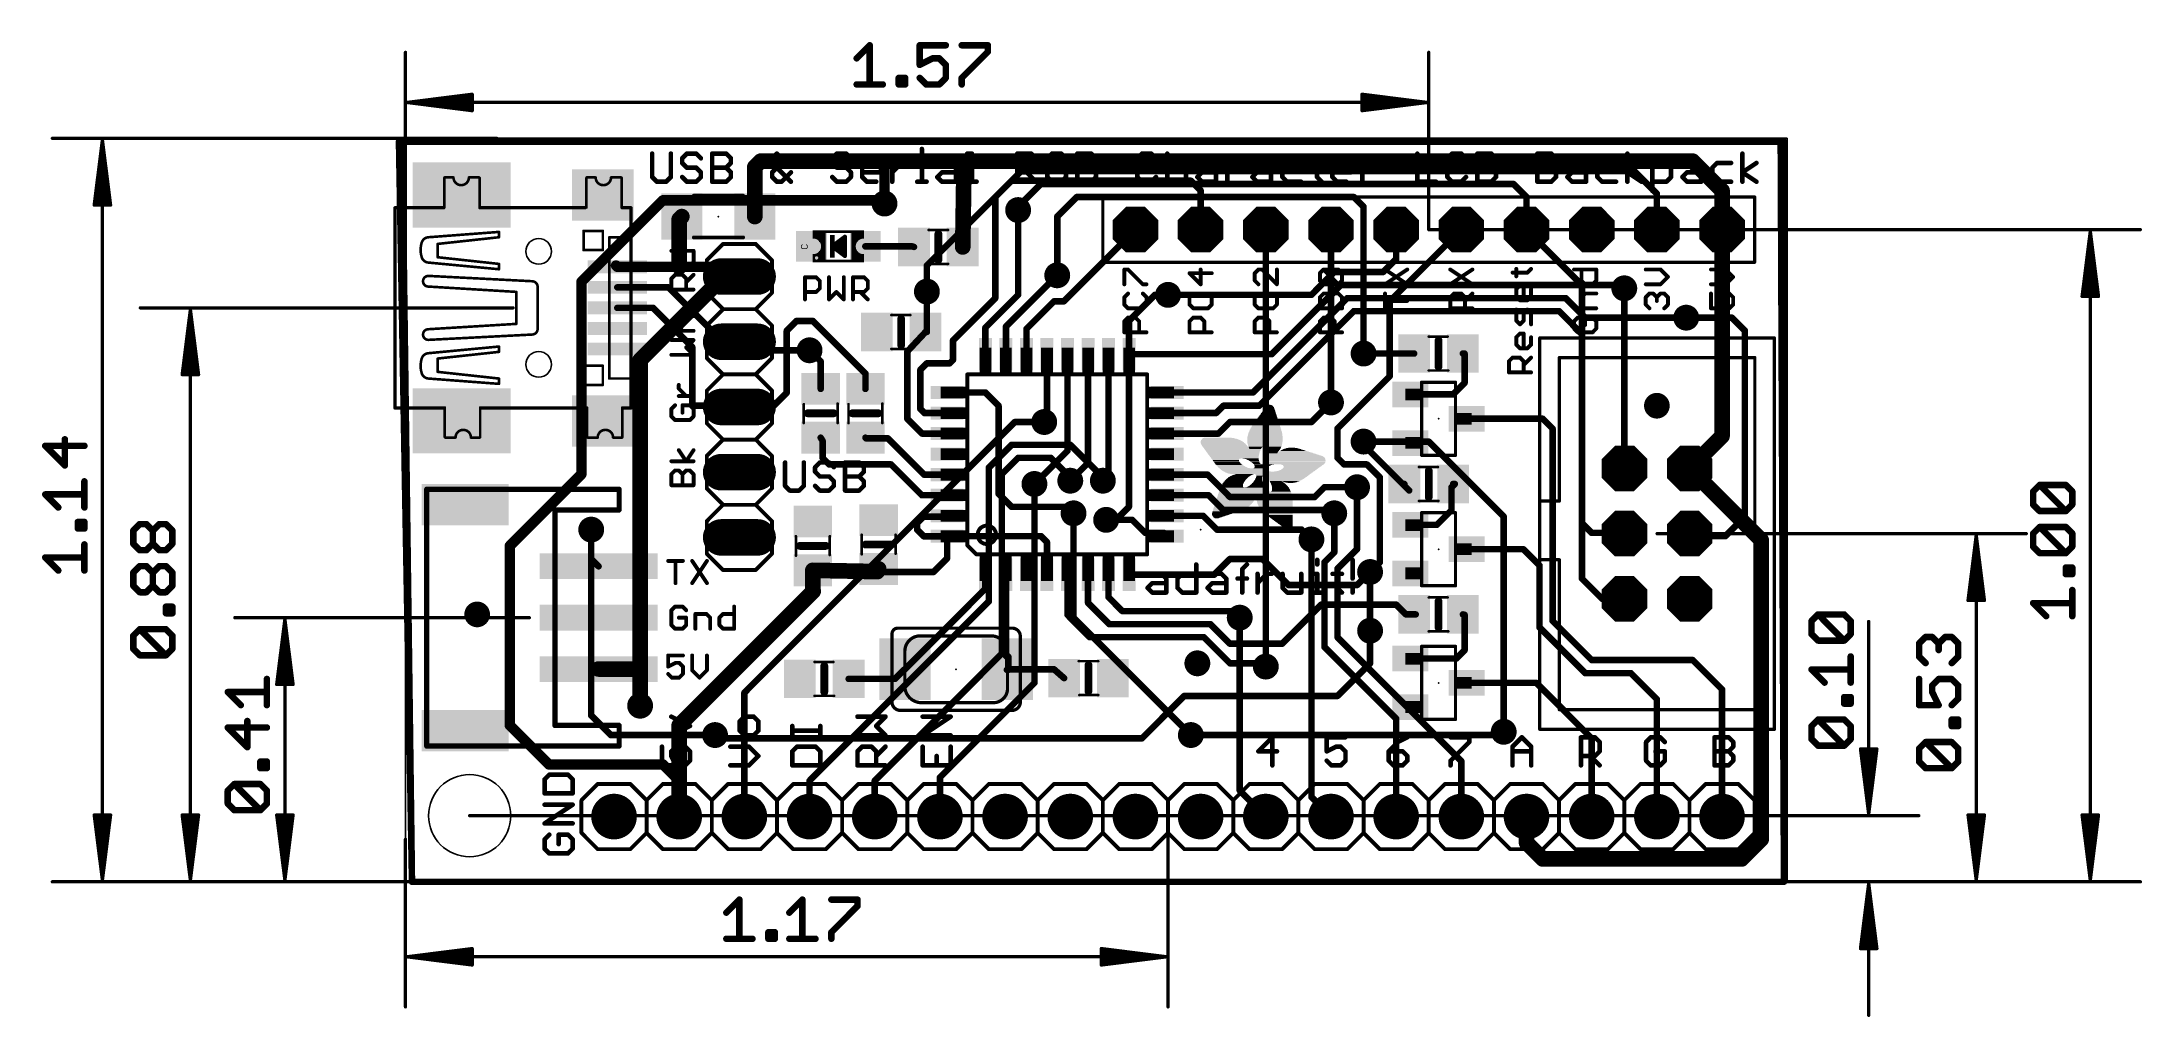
# Model space of a CAD drawing. Extents: x -14.2 to 67.7, y -5.3 to 32.7.
import ezdxf

# ---------------------------------------------------------------- set-up
doc = ezdxf.new("R2010")
doc.units = 0
for name, color, linetype in [('1', 12, 'CONTINUOUS'), ('16', 132, 'CONTINUOUS'), ('17', 110, 'CONTINUOUS'), ('18', 110, 'CONTINUOUS'), ('20', 53, 'CONTINUOUS'), ('21', 53, 'CONTINUOUS'), ('23', 53, 'CONTINUOUS'), ('47', 253, 'CONTINUOUS'), ('51', 253, 'CONTINUOUS')]:
    doc.layers.add(name, color=color, linetype=linetype)

# ---------------------------------------------------------------- blocks, each defined once
blk = doc.blocks.new('RECT')
blk.add_solid([(-0.5, -0.5), (0.5, -0.5), (-0.5, 0.5), (0.5, 0.5)])
blk = doc.blocks.new('PIE')
at = {"const_width": 0.5}
blk.add_lwpolyline([(0, -0.25, 1), (0, 0.25, 1), (0, -0.25)], format="xyb", dxfattribs=at)
blk = doc.blocks.new('OCTAGONP')
at = {"const_width": 0.5}
blk.add_lwpolyline([(-0.25, -0.1036), (-0.25, 0.1036), (-0.1036, 0.25), (0.1036, 0.25), (0.25, 0.1036), (0.25, -0.1036), (0.1036, -0.25), (-0.1036, -0.25), (-0.25, -0.1036), (-0.25, 0.1036)], dxfattribs=at)
blk = doc.blocks.new('ROUNDP')
at = {"const_width": 0.5}
blk.add_lwpolyline([(0, -0.25, 1), (0, 0.25, 1), (0, -0.25)], format="xyb", dxfattribs=at)
blk = doc.blocks.new('LONGP100')
at = {"const_width": 1}
blk.add_lwpolyline([(-0.5, 0), (0.5, 0)], dxfattribs=at)
at = {"const_width": 0.5}
for points in [[(-0.5, 0.25, 1), (-0.5, -0.25)], [(0.5, -0.25, 1), (0.5, 0.25)]]:
    blk.add_lwpolyline(points, format="xyb", dxfattribs=at)
blk = doc.blocks.new('ROUNDV')
at = {"const_width": 0.5}
blk.add_lwpolyline([(0, -0.25, 1), (0, 0.25, 1), (0, -0.25)], format="xyb", dxfattribs=at)

msp = doc.modelspace()

# ---------------------------------------------------------------- linework, layer by layer
at = {"layer": '1'}
for points, const_width in [([(-0.127, 28.829), (53.721, 28.829)], 0.254), ([(0.254, 0), (-0.127, 28.829)], 0.254), ([(53.721, 28.829), (53.721, 0)], 0.254), ([(13.843, 28.067), (13.614, 27.838)], 0.6096), ([(13.614, 27.838), (13.614, 25.908)], 0.6096), ([(18.669, 28.067), (13.843, 28.067)], 0.6096), ([(18.669, 28.067), (21.717, 28.067)], 0.6096), ([(18.669, 26.416), (18.669, 28.067)], 0.4064), ([(21.717, 28.067), (50.165, 28.067)], 0.6096), ([(21.717, 28.067), (21.767, 28.017)], 0.6096), ([(21.767, 28.017), (21.717, 24.726)], 0.6096), ([(50.165, 28.067), (51.308, 26.924)], 0.6096), ([(22.987, 26.67), (23.622, 27.305)], 0.254), ([(23.622, 27.305), (30.607, 27.305)], 0.254), ([(30.607, 27.305), (30.988, 26.924)], 0.254), ([(30.988, 26.924), (30.988, 25.4)], 0.254), ([(51.308, 26.924), (51.308, 25.4)], 0.6096), ([(10.668, 25.806), (10.77, 25.908)], 0.6096), ([(22.987, 22.733), (22.987, 26.67)], 0.254), ([(23.876, 22.86), (23.876, 26.162)], 0.254), ([(10.668, 23.952), (10.668, 25.806)], 0.6096), ([(25.654, 22.606), (28.448, 25.4)], 0.254), ([(38.608, 24.257), (38.608, 25.4)], 0.254), ([(51.308, 25.4), (51.308, 17.36)], 0.6096), ([(17.922, 24.748), (19.745, 24.748)], 0.254), ([(19.745, 24.748), (19.817, 24.726)], 0.254), ([(8.255, 23.952), (8.204, 24.003)], 0.4064), ([(10.668, 23.952), (8.255, 23.952)], 0.4064), ([(12.634, 23.952), (10.668, 23.952)], 0.4064), ([(13.013, 23.573), (12.634, 23.952)], 0.4064), ([(23.4, 21.622), (25.4, 23.622)], 0.254), ([(35.306, 22.86), (36.195, 23.749)], 0.254), ([(36.195, 23.749), (38.1, 23.749)], 0.254), ([(38.1, 23.749), (38.608, 24.257)], 0.254), ([(8.255, 23.152), (10.249, 23.152)], 0.254), ([(10.249, 23.152), (12.446, 20.955)], 0.254), ([(20.32, 21.416), (20.32, 22.987)], 0.254), ([(22.6, 21.584), (23.876, 22.86)], 0.254), ([(29.718, 22.86), (35.306, 22.86)], 0.254), ([(33.7566, 20.5486), (36.449, 23.241)], 0.254), ([(36.449, 23.241), (47.371, 23.241)], 0.254), ([(47.371, 23.241), (47.498, 23.114)], 0.254), ([(8.255, 22.352), (9.652, 22.352)], 0.254), ([(9.652, 22.352), (11.176, 20.828)], 0.254), ([(21.336, 21.082), (22.987, 22.733)], 0.254), ([(24.2, 21.533), (25.273, 22.606)], 0.254), ([(25.273, 22.606), (25.654, 22.606)], 0.254), ([(33.026, 19.056), (36.703, 22.733)], 0.254), ([(33.274, 18.542), (36.957, 22.225)], 0.254), ([(36.703, 22.733), (45.212, 22.733)], 0.254), ([(36.957, 22.225), (44.958, 22.225)], 0.254), ([(44.958, 22.225), (45.847, 21.336)], 0.254), ([(45.212, 22.733), (45.974, 21.971)], 0.254), ([(45.974, 21.971), (49.911, 21.971)], 0.254), ([(14.859, 21.463), (15.24, 21.844)], 0.254), ([(14.859, 19.05), (14.859, 21.463)], 0.254), ([(15.24, 21.844), (15.875, 21.844)], 0.254), ([(15.875, 21.844), (17.925, 19.794)], 0.254), ([(19.558, 20.654), (20.267, 21.413)], 0.254), ([(20.267, 21.413), (20.32, 21.416)], 0.254), ([(22.6, 20.5486), (22.6, 21.584)], 0.254), ([(23.4, 20.5486), (23.4, 21.622)], 0.254), ([(24.2, 20.5486), (24.2, 21.533)], 0.254), ([(45.847, 21.336), (45.847, 13.97)], 0.254), ([(11.176, 20.828), (11.176, 18.542)], 0.254), ([(12.446, 20.955), (13.081, 20.955)], 0.254), ([(13.081, 20.965), (13.013, 21.033)], 0.254), ([(13.081, 20.955), (13.081, 20.965)], 0.254), ([(15.748, 20.701), (16.182, 20.267)], 0.254), ([(19.558, 18.034), (19.558, 20.654)], 0.254), ([(21.336, 20.32), (21.336, 21.082)], 0.254), ([(25, 18.015), (25, 20.5486)], 0.254), ([(25.8, 16.783), (25.8, 20.5486)], 0.254), ([(26.6, 16.313), (26.6, 20.5486)], 0.254), ([(27.4, 15.843), (27.4, 20.5486)], 0.254), ([(28.2, 20.5486), (33.7566, 20.5486)], 0.254), ([(37.338, 20.574), (39.309, 20.574)], 0.254), ([(41.275, 20.574), (41.209, 20.574)], 0.254), ([(41.275, 19.431), (41.275, 20.574)], 0.254), ([(16.182, 20.267), (16.182, 19.197)], 0.254), ([(17.925, 19.794), (17.925, 19.197)], 0.254), ([(20.066, 19.939), (20.32, 20.193)], 0.254), ([(20.066, 19.939), (20.066, 18.415)], 0.254), ([(20.32, 20.193), (21.209, 20.193)], 0.254), ([(21.209, 20.193), (21.336, 20.32)], 0.254), ([(14.351, 18.542), (14.859, 19.05)], 0.254), ([(22.6, 19.056), (21.1074, 19.056)], 0.254), ([(23.114, 18.542), (22.6, 19.056)], 0.254), ([(29.6926, 19.056), (33.026, 19.056)], 0.254), ([(39.159, 18.984), (40.828, 18.984)], 0.254), ([(40.828, 18.984), (41.275, 19.431)], 0.254), ([(11.176, 18.542), (12.964, 18.542)], 0.254), ([(12.964, 18.542), (13.013, 18.493)], 0.254), ([(13.013, 18.493), (13.062, 18.542)], 0.254), ([(13.062, 18.542), (14.351, 18.542)], 0.254), ([(20.136, 17.456), (19.558, 18.034)], 0.254), ([(20.066, 18.415), (20.225, 18.256)], 0.254), ([(20.225, 18.256), (21.1074, 18.256)], 0.254), ([(23.114, 15.113), (23.114, 18.542)], 0.254), ([(24.892, 17.907), (25, 18.015)], 0.254), ([(29.6926, 18.256), (31.591, 18.256)], 0.254), ([(31.591, 18.256), (31.877, 18.542)], 0.254), ([(31.68, 17.456), (32.131, 17.907)], 0.254), ([(31.877, 18.542), (33.274, 18.542)], 0.254), ([(32.131, 17.907), (35.306, 17.907)], 0.254), ([(35.306, 17.907), (36.068, 18.669)], 0.254), ([(44.323, 18.034), (41.359, 18.034)], 0.254), ([(44.704, 17.653), (44.323, 18.034)], 0.254), ([(16.182, 17.297), (16.256, 17.173)], 0.254), ([(16.256, 17.173), (16.256, 16.51)], 0.254), ([(17.925, 17.297), (17.95, 17.272)], 0.254), ([(17.95, 17.272), (18.796, 17.272)], 0.254), ([(18.796, 17.272), (20.212, 15.856)], 0.254), ([(20.136, 17.456), (21.1074, 17.456)], 0.254), ([(29.6926, 17.456), (31.68, 17.456)], 0.254), ([(37.338, 17.145), (37.338, 17.018)], 0.254), ([(44.704, 10.16), (44.704, 17.653)], 0.254), ([(51.308, 17.36), (50.047, 16.099)], 0.6096), ([(16.256, 16.51), (16.51, 16.256)], 0.254), ([(16.51, 16.256), (18.923, 16.256)], 0.254), ([(18.923, 16.256), (20.123, 15.056)], 0.254), ([(24.511, 15.494), (25.8, 16.783)], 0.254), ([(25.908, 15.621), (26.6, 16.313)], 0.254), ([(37.338, 17.018), (38.862, 15.494)], 0.254), ([(50.047, 16.099), (52.832, 13.314)], 0.6096), ([(20.212, 15.856), (21.1074, 15.856)], 0.254), ([(27.178, 15.621), (27.4, 15.843)], 0.254), ([(31.261, 15.856), (29.6926, 15.856)], 0.254), ([(32.131, 14.986), (31.261, 15.856)], 0.254), ([(38.862, 15.494), (38.928, 15.494)], 0.254), ([(38.862, 15.494), (39.116, 15.24)], 0.254), ([(40.767, 15.367), (40.894, 15.494)], 0.254), ([(40.894, 15.494), (40.828, 15.494)], 0.254), ([(20.123, 15.056), (21.1074, 15.056)], 0.254), ([(23.622, 14.605), (23.114, 15.113)], 0.254), ([(25.781, 14.605), (23.622, 14.605)], 0.254), ([(26.035, 14.351), (25.781, 14.605)], 0.254), ([(31.299, 15.056), (29.6926, 15.056)], 0.254), ([(31.877, 14.478), (31.299, 15.056)], 0.254), ([(35.433, 14.986), (32.131, 14.986)], 0.254), ([(35.814, 15.367), (35.433, 14.986)], 0.254), ([(37.084, 15.367), (35.814, 15.367)], 0.254), ([(40.767, 14.478), (40.767, 15.367)], 0.254), ([(19.939, 13.97), (20.193, 14.224)], 0.254), ([(19.939, 13.716), (19.939, 13.97)], 0.254), ([(20.193, 14.224), (21.0754, 14.224)], 0.254), ([(21.0754, 14.224), (21.1074, 14.256)], 0.254), ([(27.305, 14.097), (28.321, 14.097)], 0.254), ([(28.321, 14.097), (28.829, 13.589)], 0.254), ([(31.083, 14.256), (29.6926, 14.256)], 0.254), ([(31.623, 13.716), (31.083, 14.256)], 0.254), ([(36.068, 14.478), (31.877, 14.478)], 0.254), ([(36.195, 14.351), (36.068, 14.478)], 0.254), ([(39.159, 13.904), (40.193, 13.904)], 0.254), ([(40.193, 13.904), (40.767, 14.478)], 0.254), ([(45.847, 13.97), (46.228, 13.589)], 0.254), ([(7.239, 13.716), (7.239, 12.574)], 0.254), ([(20.199, 13.456), (19.939, 13.716)], 0.254), ([(21.1074, 13.456), (20.199, 13.456)], 0.254), ([(21.1074, 13.456), (21.1134, 13.462)], 0.254), ([(21.1074, 12.5984), (21.1074, 13.456)], 0.254), ([(21.1134, 13.462), (24.765, 13.462)], 0.254), ([(24.765, 13.462), (25, 13.227)], 0.254), ([(25, 13.227), (25, 11.9634)], 0.254), ([(28.829, 13.589), (29.5596, 13.589)], 0.254), ([(29.5596, 13.589), (29.6926, 13.456)], 0.254), ([(34.925, 13.716), (31.623, 13.716)], 0.254), ([(35.306, 13.335), (34.925, 13.716)], 0.254), ([(46.228, 13.589), (47.477, 13.589)], 0.254), ([(47.477, 13.589), (47.507, 13.559)], 0.254), ([(52.832, 13.314), (52.832, 1.651)], 0.6096), ([(7.239, 12.574), (7.526, 12.287)], 0.254), ([(15.875, 12.131), (18.387, 12.081)], 0.6096), ([(15.875, 11.335), (15.875, 12.131)], 0.6096), ([(18.387, 12.081), (18.441, 12.185)], 0.6096), ([(18.441, 12.185), (18.511, 12.065)], 0.254), ([(20.574, 12.065), (21.1074, 12.5984)], 0.254), ([(32.131, 12.573), (31.5214, 11.9634)], 0.254), ([(33.401, 12.573), (32.131, 12.573)], 0.254), ([(34.417, 11.557), (33.401, 12.573)], 0.254), ([(43.561, 12.954), (41.359, 12.954)], 0.254), ([(44.196, 12.319), (43.561, 12.954)], 0.254), ([(44.196, 9.906), (44.196, 12.319)], 0.254), ([(10.668, 6.096), (15.891, 11.319)], 0.6096), ([(15.891, 11.319), (15.875, 11.335)], 0.6096), ([(18.511, 12.065), (20.574, 12.065)], 0.254), ([(19.461, 8.278), (22.6, 11.417)], 0.254), ([(22.6, 11.417), (22.6, 11.9634)], 0.254), ([(23.4, 8.795), (23.4, 11.9634)], 0.254), ([(25.8, 10.395), (25.8, 11.9634)], 0.254), ([(26.6, 10.865), (26.6, 11.9634)], 0.254), ([(27.4, 11.081), (27.4, 11.9634)], 0.254), ([(31.5214, 11.9634), (28.2, 11.9634)], 0.254), ([(37.084, 11.557), (34.417, 11.557)], 0.254), ([(37.592, 12.065), (37.084, 11.557)], 0.254), ([(27.432, 10.033), (26.6, 10.865)], 0.254), ([(27.94, 10.541), (27.4, 11.081)], 0.254), ([(32.258, 10.541), (27.94, 10.541)], 0.254), ([(32.512, 10.287), (32.258, 10.541)], 0.254), ([(34.163, 9.271), (35.687, 10.795)], 0.254), ([(35.687, 10.795), (38.608, 10.795)], 0.254), ([(38.608, 10.795), (38.989, 10.414)], 0.254), ([(26.67, 9.525), (25.8, 10.395)], 0.254), ([(27.432, 10.033), (31.369, 10.033)], 0.254), ([(31.369, 10.033), (32.131, 9.271)], 0.254), ([(37.592, 8.509), (37.592, 9.779)], 0.254), ([(38.989, 10.414), (39.309, 10.414)], 0.254), ([(39.309, 10.414), (39.37, 10.414)], 0.254), ([(41.275, 10.398), (41.209, 10.414)], 0.254), ([(41.275, 9.017), (41.275, 10.398)], 0.254), ([(45.974, 8.128), (44.196, 9.906)], 0.254), ([(46.228, 8.636), (44.704, 10.16)], 0.254), ([(23.495, 8.763), (23.368, 8.89)], 0.254), ([(26.67, 9.525), (31.115, 9.525)], 0.254), ([(31.115, 9.525), (32.131, 8.509)], 0.254), ([(32.131, 9.271), (34.163, 9.271)], 0.254), ([(40.955, 8.697), (41.275, 9.017)], 0.254), ([(7.526, 8.287), (9.144, 8.287)], 0.6096), ([(9.144, 8.287), (9.144, 6.858)], 0.6096), ([(19.075, 7.902), (19.428, 8.255)], 0.254), ([(19.428, 8.255), (19.438, 8.255)], 0.254), ([(19.438, 8.255), (19.461, 8.278)], 0.254), ([(23.432, 8.763), (23.4, 8.795)], 0.254), ([(23.495, 8.763), (23.432, 8.763)], 0.254), ([(23.461, 8.278), (23.438, 8.255)], 0.254), ([(23.461, 8.278), (23.495, 8.312)], 0.254), ([(23.461, 8.278), (25.271, 8.278)], 0.254), ([(23.461, 8.278), (23.484, 8.255)], 0.254), ([(23.484, 8.255), (23.495, 8.255)], 0.254), ([(23.495, 8.763), (23.495, 8.255)], 0.254), ([(23.495, 8.312), (23.495, 8.763)], 0.254), ([(25.271, 8.278), (25.667, 7.932)], 0.254), ([(32.131, 8.509), (33.401, 8.509)], 0.254), ([(33.401, 8.509), (33.528, 8.382)], 0.254), ([(36.322, 7.239), (37.592, 8.509)], 0.254), ([(39.159, 8.697), (40.955, 8.697)], 0.254), ([(47.752, 8.128), (45.974, 8.128)], 0.254), ([(50.165, 8.636), (46.228, 8.636)], 0.254), ([(48.768, 7.112), (47.752, 8.128)], 0.254), ([(51.308, 7.493), (50.165, 8.636)], 0.254), ([(17.272, 7.902), (19.075, 7.902)], 0.254), ([(28.702, 5.588), (30.353, 7.239)], 0.254), ([(30.353, 7.239), (36.322, 7.239)], 0.254), ([(41.359, 7.747), (44.069, 7.747)], 0.254), ([(44.069, 7.747), (46.228, 5.588)], 0.254), ([(51.308, 2.54), (51.308, 7.493)], 0.254), ([(48.768, 2.54), (48.768, 7.112)], 0.254), ([(10.668, 2.54), (10.668, 6.096)], 0.6096), ([(12.065, 5.715), (12.192, 5.588)], 0.254), ([(30.607, 5.715), (42.672, 5.715)], 0.254), ([(42.672, 5.715), (42.799, 5.842)], 0.254), ([(12.192, 5.588), (28.702, 5.588)], 0.254), ([(46.228, 5.588), (46.228, 2.54)], 0.254), ([(43.688, 1.524), (43.688, 2.54)], 0.6096), ([(44.323, 0.889), (43.688, 1.524)], 0.6096), ([(52.832, 1.651), (52.07, 0.889)], 0.6096), ([(52.07, 0.889), (44.323, 0.889)], 0.6096), ([(53.721, 0), (0.254, 0)], 0.254)]:
    msp.add_lwpolyline(points, dxfattribs=dict(at, const_width=const_width))
for points, const_width in [([(-0.127, 28.8925, 1), (-0.127, 28.7655)], 0.127), ([(-0.0635, 28.8298, 1), (-0.1905, 28.8282)], 0.127), ([(53.7845, 28.829, 1), (53.6575, 28.829)], 0.127), ([(53.721, 28.7655, 1), (53.721, 28.8925)], 0.127), ([(13.5062, 27.9458, 1), (13.7218, 27.7302)], 0.3048), ([(13.7664, 27.838, 1), (13.4616, 27.838)], 0.3048), ([(13.843, 28.2194, 1), (13.843, 27.9146)], 0.3048), ([(13.9508, 27.9592, 1), (13.7352, 28.1748)], 0.3048), ([(18.669, 28.2194, 1), (18.669, 27.9146)], 0.3048), ([(18.7706, 28.067, 1), (18.5674, 28.067)], 0.2032), ([(18.669, 27.9146, 1), (18.669, 28.2194)], 0.3048), ([(21.8248, 28.1748, 1), (21.6092, 27.9592)], 0.3048), ([(21.717, 28.2194, 1), (21.717, 27.9146)], 0.3048), ([(21.9194, 28.0147, 1), (21.6146, 28.0193)], 0.3048), ([(21.6592, 27.9092, 1), (21.8748, 28.1248)], 0.3048), ([(21.717, 27.9146, 1), (21.717, 28.2194)], 0.3048), ([(50.2728, 28.1748, 1), (50.0572, 27.9592)], 0.3048), ([(50.165, 27.9146, 1), (50.165, 28.2194)], 0.3048), ([(23.622, 27.3685, 1), (23.622, 27.2415)], 0.127), ([(23.6669, 27.2601, 1), (23.5771, 27.3499)], 0.127), ([(30.6519, 27.3499, 1), (30.5621, 27.2601)], 0.127), ([(30.607, 27.2415, 1), (30.607, 27.3685)], 0.127), ([(31.0515, 26.924, 1), (30.9245, 26.924)], 0.127), ([(30.9431, 26.8791, 1), (31.0329, 26.9689)], 0.127), ([(51.4604, 26.924, 1), (51.1556, 26.924)], 0.3048), ([(51.2002, 26.8162, 1), (51.4158, 27.0318)], 0.3048), ([(10.8778, 25.8002, 1), (10.6622, 26.0158)], 0.3048), ([(18.5674, 26.416, 1), (18.7706, 26.416)], 0.2032), ([(23.0505, 26.67, 1), (22.9235, 26.67)], 0.127), ([(22.9421, 26.7149, 1), (23.0319, 26.6251)], 0.127), ([(23.9395, 26.162, 1), (23.8125, 26.162)], 0.127), ([(10.5602, 25.9138, 1), (10.7758, 25.6982)], 0.3048), ([(10.8204, 25.806, 1), (10.5156, 25.806)], 0.3048), ([(13.4616, 25.908, 1), (13.7664, 25.908)], 0.3048), ([(28.4929, 25.3551, 1), (28.4031, 25.4449)], 0.127), ([(30.9245, 25.4, 1), (31.0515, 25.4)], 0.127), ([(38.6715, 25.4, 1), (38.5445, 25.4)], 0.127), ([(51.4604, 25.4, 1), (51.1556, 25.4)], 0.3048), ([(51.1556, 25.4, 1), (51.4604, 25.4)], 0.3048), ([(17.922, 24.8115, 1), (17.922, 24.6845)], 0.127), ([(19.7636, 24.8087, 1), (19.7264, 24.6873)], 0.127), ([(19.745, 24.6845, 1), (19.745, 24.8115)], 0.127), ([(19.7984, 24.6653, 1), (19.8356, 24.7867)], 0.127), ([(21.5646, 24.7283, 1), (21.8694, 24.7237)], 0.3048), ([(8.2758, 24.0748, 1), (8.1322, 23.9312)], 0.2032), ([(8.255, 24.0536, 1), (8.255, 23.8504)], 0.2032), ([(8.1832, 23.8802, 1), (8.3268, 24.0238)], 0.2032), ([(10.5156, 23.952, 1), (10.8204, 23.952)], 0.3048), ([(10.668, 24.0536, 1), (10.668, 23.8504)], 0.2032), ([(10.668, 23.8504, 1), (10.668, 24.0536)], 0.2032), ([(12.7058, 24.0238, 1), (12.5622, 23.8802)], 0.2032), ([(12.634, 23.8504, 1), (12.634, 24.0536)], 0.2032), ([(12.9412, 23.5012, 1), (13.0848, 23.6448)], 0.2032), ([(25.4449, 23.5771, 1), (25.3551, 23.6669)], 0.127), ([(36.195, 23.8125, 1), (36.195, 23.6855)], 0.127), ([(36.2399, 23.7041, 1), (36.1501, 23.7939)], 0.127), ([(38.0551, 23.7939, 1), (38.1449, 23.7041)], 0.127), ([(38.1, 23.6855, 1), (38.1, 23.8125)], 0.127), ([(38.5445, 24.257, 1), (38.6715, 24.257)], 0.127), ([(38.6529, 24.2121, 1), (38.5631, 24.3019)], 0.127), ([(8.255, 23.2155, 1), (8.255, 23.0885)], 0.127), ([(10.2939, 23.1969, 1), (10.2041, 23.1071)], 0.127), ([(10.249, 23.0885, 1), (10.249, 23.2155)], 0.127), ([(20.3835, 22.987, 1), (20.2565, 22.987)], 0.127), ([(23.8125, 22.86, 1), (23.9395, 22.86)], 0.127), ([(23.9209, 22.8151, 1), (23.8311, 22.9049)], 0.127), ([(29.718, 22.9235, 1), (29.718, 22.7965)], 0.127), ([(35.2611, 22.9049, 1), (35.3509, 22.8151)], 0.127), ([(35.306, 22.7965, 1), (35.306, 22.9235)], 0.127), ([(36.449, 23.3045, 1), (36.449, 23.1775)], 0.127), ([(36.4939, 23.1961, 1), (36.4041, 23.2859)], 0.127), ([(47.4159, 23.2859, 1), (47.3261, 23.1961)], 0.127), ([(47.371, 23.1775, 1), (47.371, 23.3045)], 0.127), ([(47.4531, 23.0691, 1), (47.5429, 23.1589)], 0.127), ([(8.255, 22.4155, 1), (8.255, 22.2885)], 0.127), ([(9.6969, 22.3969, 1), (9.6071, 22.3071)], 0.127), ([(9.652, 22.2885, 1), (9.652, 22.4155)], 0.127), ([(22.9235, 22.733, 1), (23.0505, 22.733)], 0.127), ([(23.0319, 22.6881, 1), (22.9421, 22.7779)], 0.127), ([(25.273, 22.6695, 1), (25.273, 22.5425)], 0.127), ([(25.3179, 22.5611, 1), (25.2281, 22.6509)], 0.127), ([(25.6091, 22.6509, 1), (25.6989, 22.5611)], 0.127), ([(25.654, 22.5425, 1), (25.654, 22.6695)], 0.127), ([(36.703, 22.7965, 1), (36.703, 22.6695)], 0.127), ([(36.7479, 22.6881, 1), (36.6581, 22.7779)], 0.127), ([(36.957, 22.2885, 1), (36.957, 22.1615)], 0.127), ([(37.0019, 22.1801, 1), (36.9121, 22.2699)], 0.127), ([(45.0029, 22.2699, 1), (44.9131, 22.1801)], 0.127), ([(44.958, 22.1615, 1), (44.958, 22.2885)], 0.127), ([(45.2569, 22.7779, 1), (45.1671, 22.6881)], 0.127), ([(45.212, 22.6695, 1), (45.212, 22.7965)], 0.127), ([(45.974, 22.0345, 1), (45.974, 21.9075)], 0.127), ([(49.911, 21.9075, 1), (49.911, 22.0345)], 0.127), ([(14.9225, 21.463, 1), (14.7955, 21.463)], 0.127), ([(14.8141, 21.5079, 1), (14.9039, 21.4181)], 0.127), ([(15.24, 21.9075, 1), (15.24, 21.7805)], 0.127), ([(15.2849, 21.7991, 1), (15.1951, 21.8889)], 0.127), ([(15.9199, 21.8889, 1), (15.8301, 21.7991)], 0.127), ([(15.875, 21.7805, 1), (15.875, 21.9075)], 0.127), ([(20.2634, 21.4764, 1), (20.2706, 21.3496)], 0.127), ([(20.3134, 21.3697, 1), (20.2206, 21.4563)], 0.127), ([(20.2565, 21.416, 1), (20.3835, 21.416)], 0.127), ([(20.3236, 21.3526, 1), (20.3164, 21.4794)], 0.127), ([(22.6635, 21.584, 1), (22.5365, 21.584)], 0.127), ([(22.5551, 21.6289, 1), (22.6449, 21.5391)], 0.127), ([(23.4635, 21.622, 1), (23.3365, 21.622)], 0.127), ([(23.3551, 21.6669, 1), (23.4449, 21.5771)], 0.127), ([(24.2635, 21.533, 1), (24.1365, 21.533)], 0.127), ([(24.1551, 21.5779, 1), (24.2449, 21.4881)], 0.127), ([(45.9105, 21.336, 1), (45.7835, 21.336)], 0.127), ([(45.8021, 21.2911, 1), (45.8919, 21.3809)], 0.127), ([(45.9291, 21.9261, 1), (46.0189, 22.0159)], 0.127), ([(11.2395, 20.828, 1), (11.1125, 20.828)], 0.127), ([(11.1311, 20.7831, 1), (11.2209, 20.8729)], 0.127), ([(12.446, 21.0185, 1), (12.446, 20.8915)], 0.127), ([(12.4011, 20.9101, 1), (12.4909, 20.9999)], 0.127), ([(13.0579, 21.0779, 1), (12.9681, 20.9881)], 0.127), ([(13.1445, 20.965, 1), (13.0175, 20.965)], 0.127), ([(13.0175, 20.955, 1), (13.1445, 20.955)], 0.127), ([(13.0361, 20.9201, 1), (13.1259, 21.0099)], 0.127), ([(13.081, 20.8915, 1), (13.081, 21.0185)], 0.127), ([(15.7929, 20.7459, 1), (15.7031, 20.6561)], 0.127), ([(19.6215, 20.654, 1), (19.4945, 20.654)], 0.127), ([(19.5116, 20.6973, 1), (19.6044, 20.6107)], 0.127), ([(21.3995, 21.082, 1), (21.2725, 21.082)], 0.127), ([(21.2911, 21.1269, 1), (21.3809, 21.0371)], 0.127), ([(22.5365, 20.5486, 1), (22.6635, 20.5486)], 0.127), ([(23.3365, 20.5486, 1), (23.4635, 20.5486)], 0.127), ([(24.1365, 20.5486, 1), (24.2635, 20.5486)], 0.127), ([(25.0635, 20.5486, 1), (24.9365, 20.5486)], 0.127), ([(25.8635, 20.5486, 1), (25.7365, 20.5486)], 0.127), ([(26.6635, 20.5486, 1), (26.5365, 20.5486)], 0.127), ([(27.4635, 20.5486, 1), (27.3365, 20.5486)], 0.127), ([(28.2, 20.6121, 1), (28.2, 20.4851)], 0.127), ([(33.7117, 20.5935, 1), (33.8015, 20.5037)], 0.127), ([(33.7566, 20.4851, 1), (33.7566, 20.6121)], 0.127), ([(37.338, 20.6375, 1), (37.338, 20.5105)], 0.127), ([(39.309, 20.5105, 1), (39.309, 20.6375)], 0.127), ([(41.209, 20.6375, 1), (41.209, 20.5105)], 0.127), ([(41.3385, 20.574, 1), (41.2115, 20.574)], 0.127), ([(41.275, 20.5105, 1), (41.275, 20.6375)], 0.127), ([(16.2455, 20.267, 1), (16.1185, 20.267)], 0.127), ([(16.1371, 20.2221, 1), (16.2269, 20.3119)], 0.127), ([(17.9885, 19.794, 1), (17.8615, 19.794)], 0.127), ([(17.8801, 19.7491, 1), (17.9699, 19.8389)], 0.127), ([(20.1295, 19.939, 1), (20.0025, 19.939)], 0.127), ([(20.0211, 19.9839, 1), (20.1109, 19.8941)], 0.127), ([(20.32, 20.2565, 1), (20.32, 20.1295)], 0.127), ([(20.3649, 20.1481, 1), (20.2751, 20.2379)], 0.127), ([(21.1641, 20.2379, 1), (21.2539, 20.1481)], 0.127), ([(21.209, 20.1295, 1), (21.209, 20.2565)], 0.127), ([(21.2725, 20.32, 1), (21.3995, 20.32)], 0.127), ([(21.3809, 20.2751, 1), (21.2911, 20.3649)], 0.127), ([(14.7955, 19.05, 1), (14.9225, 19.05)], 0.127), ([(14.9039, 19.0051, 1), (14.8141, 19.0949)], 0.127), ([(16.1185, 19.197, 1), (16.2455, 19.197)], 0.127), ([(17.8615, 19.197, 1), (17.9885, 19.197)], 0.127), ([(21.1074, 19.1195, 1), (21.1074, 18.9925)], 0.127), ([(22.6449, 19.1009, 1), (22.5551, 19.0111)], 0.127), ([(22.6, 18.9925, 1), (22.6, 19.1195)], 0.127), ([(29.6926, 19.1195, 1), (29.6926, 18.9925)], 0.127), ([(32.9811, 19.1009, 1), (33.0709, 19.0111)], 0.127), ([(33.026, 18.9925, 1), (33.026, 19.1195)], 0.127), ([(39.159, 19.0475, 1), (39.159, 18.9205)], 0.127), ([(40.7831, 19.0289, 1), (40.8729, 18.9391)], 0.127), ([(40.828, 18.9205, 1), (40.828, 19.0475)], 0.127), ([(41.2115, 19.431, 1), (41.3385, 19.431)], 0.127), ([(41.3199, 19.3861, 1), (41.2301, 19.4759)], 0.127), ([(11.176, 18.6055, 1), (11.176, 18.4785)], 0.127), ([(11.1125, 18.542, 1), (11.2395, 18.542)], 0.127), ([(13.0089, 18.5869, 1), (12.9191, 18.4971)], 0.127), ([(12.9681, 18.5379, 1), (13.0579, 18.4481)], 0.127), ([(12.964, 18.4785, 1), (12.964, 18.6055)], 0.127), ([(12.9681, 18.4481, 1), (13.0579, 18.5379)], 0.127), ([(13.062, 18.6055, 1), (13.062, 18.4785)], 0.127), ([(13.1069, 18.4971, 1), (13.0171, 18.5869)], 0.127), ([(14.3061, 18.5869, 1), (14.3959, 18.4971)], 0.127), ([(14.351, 18.4785, 1), (14.351, 18.6055)], 0.127), ([(19.6029, 18.0789, 1), (19.5131, 17.9891)], 0.127), ([(19.4945, 18.034, 1), (19.6215, 18.034)], 0.127), ([(20.1109, 18.4599, 1), (20.0211, 18.3701)], 0.127), ([(20.0025, 18.415, 1), (20.1295, 18.415)], 0.127), ([(20.225, 18.3195, 1), (20.225, 18.1925)], 0.127), ([(20.1801, 18.2111, 1), (20.2699, 18.3009)], 0.127), ([(21.1074, 18.1925, 1), (21.1074, 18.3195)], 0.127), ([(23.1775, 18.542, 1), (23.0505, 18.542)], 0.127), ([(23.0691, 18.4971, 1), (23.1589, 18.5869)], 0.127), ([(24.8471, 17.9519, 1), (24.9369, 17.8621)], 0.127), ([(24.9365, 18.015, 1), (25.0635, 18.015)], 0.127), ([(25.0449, 17.9701, 1), (24.9551, 18.0599)], 0.127), ([(29.6926, 18.3195, 1), (29.6926, 18.1925)], 0.127), ([(31.5461, 18.3009, 1), (31.6359, 18.2111)], 0.127), ([(31.591, 18.1925, 1), (31.591, 18.3195)], 0.127), ([(31.877, 18.6055, 1), (31.877, 18.4785)], 0.127), ([(31.9219, 18.4971, 1), (31.8321, 18.5869)], 0.127), ([(32.131, 17.9705, 1), (32.131, 17.8435)], 0.127), ([(32.1759, 17.8621, 1), (32.0861, 17.9519)], 0.127), ([(33.2291, 18.5869, 1), (33.3189, 18.4971)], 0.127), ([(33.274, 18.4785, 1), (33.274, 18.6055)], 0.127), ([(35.2611, 17.9519, 1), (35.3509, 17.8621)], 0.127), ([(35.306, 17.8435, 1), (35.306, 17.9705)], 0.127), ([(36.1129, 18.6241, 1), (36.0231, 18.7139)], 0.127), ([(41.359, 18.0975, 1), (41.359, 17.9705)], 0.127), ([(44.3679, 18.0789, 1), (44.2781, 17.9891)], 0.127), ([(44.323, 17.9705, 1), (44.323, 18.0975)], 0.127), ([(16.2365, 17.3295, 1), (16.1275, 17.2645)], 0.127), ([(16.3195, 17.173, 1), (16.1925, 17.173)], 0.127), ([(16.2015, 17.1405, 1), (16.3105, 17.2055)], 0.127), ([(17.9699, 17.3419, 1), (17.8801, 17.2521)], 0.127), ([(17.95, 17.3355, 1), (17.95, 17.2085)], 0.127), ([(17.9051, 17.2271, 1), (17.9949, 17.3169)], 0.127), ([(18.8409, 17.3169, 1), (18.7511, 17.2271)], 0.127), ([(18.796, 17.2085, 1), (18.796, 17.3355)], 0.127), ([(20.136, 17.5195, 1), (20.136, 17.3925)], 0.127), ([(20.0911, 17.4111, 1), (20.1809, 17.5009)], 0.127), ([(21.1074, 17.3925, 1), (21.1074, 17.5195)], 0.127), ([(29.6926, 17.5195, 1), (29.6926, 17.3925)], 0.127), ([(31.6351, 17.5009, 1), (31.7249, 17.4111)], 0.127), ([(31.68, 17.3925, 1), (31.68, 17.5195)], 0.127), ([(37.4015, 17.145, 1), (37.2745, 17.145)], 0.127), ([(44.7675, 17.653, 1), (44.6405, 17.653)], 0.127), ([(44.6591, 17.6081, 1), (44.7489, 17.6979)], 0.127), ([(51.1556, 17.36, 1), (51.4604, 17.36)], 0.3048), ([(51.4158, 17.2522, 1), (51.2002, 17.4678)], 0.3048), ([(16.3009, 16.5549, 1), (16.2111, 16.4651)], 0.127), ([(16.1925, 16.51, 1), (16.3195, 16.51)], 0.127), ([(16.51, 16.3195, 1), (16.51, 16.1925)], 0.127), ([(18.9679, 16.3009, 1), (18.8781, 16.2111)], 0.127), ([(18.923, 16.1925, 1), (18.923, 16.3195)], 0.127), ([(25.7365, 16.783, 1), (25.8635, 16.783)], 0.127), ([(25.8449, 16.7381, 1), (25.7551, 16.8279)], 0.127), ([(26.5365, 16.313, 1), (26.6635, 16.313)], 0.127), ([(26.6449, 16.2681, 1), (26.5551, 16.3579)], 0.127), ([(37.3829, 17.0629, 1), (37.2931, 16.9731)], 0.127), ([(37.2745, 17.018, 1), (37.4015, 17.018)], 0.127), ([(50.1548, 16.2068, 1), (49.9392, 15.9912)], 0.3048), ([(16.4651, 16.2111, 1), (16.5549, 16.3009)], 0.127), ([(20.212, 15.9195, 1), (20.212, 15.7925)], 0.127), ([(20.1671, 15.8111, 1), (20.2569, 15.9009)], 0.127), ([(21.1074, 15.7925, 1), (21.1074, 15.9195)], 0.127), ([(24.4661, 15.5389, 1), (24.5559, 15.4491)], 0.127), ([(25.8631, 15.6659, 1), (25.9529, 15.5761)], 0.127), ([(27.1331, 15.6659, 1), (27.2229, 15.5761)], 0.127), ([(27.3365, 15.843, 1), (27.4635, 15.843)], 0.127), ([(27.4449, 15.7981, 1), (27.3551, 15.8879)], 0.127), ([(29.6926, 15.9195, 1), (29.6926, 15.7925)], 0.127), ([(31.3059, 15.9009, 1), (31.2161, 15.8111)], 0.127), ([(31.261, 15.7925, 1), (31.261, 15.9195)], 0.127), ([(38.862, 15.5575, 1), (38.862, 15.4305)], 0.127), ([(38.9069, 15.5389, 1), (38.8171, 15.4491)], 0.127), ([(38.8171, 15.4491, 1), (38.9069, 15.5389)], 0.127), ([(38.928, 15.4305, 1), (38.928, 15.5575)], 0.127), ([(40.828, 15.5575, 1), (40.828, 15.4305)], 0.127), ([(40.9389, 15.4491, 1), (40.8491, 15.5389)], 0.127), ([(40.894, 15.4305, 1), (40.894, 15.5575)], 0.127), ([(49.9392, 16.2068, 1), (50.1548, 15.9912)], 0.3048), ([(20.123, 15.1195, 1), (20.123, 14.9925)], 0.127), ([(20.0781, 15.0111, 1), (20.1679, 15.1009)], 0.127), ([(21.1074, 14.9925, 1), (21.1074, 15.1195)], 0.127), ([(23.1589, 15.1579, 1), (23.0691, 15.0681)], 0.127), ([(23.0505, 15.113, 1), (23.1775, 15.113)], 0.127), ([(23.622, 14.6685, 1), (23.622, 14.5415)], 0.127), ([(25.8259, 14.6499, 1), (25.7361, 14.5601)], 0.127), ([(25.781, 14.5415, 1), (25.781, 14.6685)], 0.127), ([(29.6926, 15.1195, 1), (29.6926, 14.9925)], 0.127), ([(31.3439, 15.1009, 1), (31.2541, 15.0111)], 0.127), ([(31.299, 14.9925, 1), (31.299, 15.1195)], 0.127), ([(32.131, 15.0495, 1), (32.131, 14.9225)], 0.127), ([(32.0861, 14.9411, 1), (32.1759, 15.0309)], 0.127), ([(35.3881, 15.0309, 1), (35.4779, 14.9411)], 0.127), ([(35.433, 14.9225, 1), (35.433, 15.0495)], 0.127), ([(35.814, 15.4305, 1), (35.814, 15.3035)], 0.127), ([(35.8589, 15.3221, 1), (35.7691, 15.4119)], 0.127), ([(37.084, 15.3035, 1), (37.084, 15.4305)], 0.127), ([(39.0711, 15.1951, 1), (39.1609, 15.2849)], 0.127), ([(40.8305, 15.367, 1), (40.7035, 15.367)], 0.127), ([(40.7221, 15.4119, 1), (40.8119, 15.3221)], 0.127), ([(20.0025, 13.97, 1), (19.8755, 13.97)], 0.127), ([(19.8941, 14.0149, 1), (19.9839, 13.9251)], 0.127), ([(20.193, 14.2875, 1), (20.193, 14.1605)], 0.127), ([(20.2379, 14.1791, 1), (20.1481, 14.2689)], 0.127), ([(21.0305, 14.2689, 1), (21.1203, 14.1791)], 0.127), ([(21.1523, 14.2111, 1), (21.0625, 14.3009)], 0.127), ([(21.0754, 14.1605, 1), (21.0754, 14.2875)], 0.127), ([(23.5771, 14.5601, 1), (23.6669, 14.6499)], 0.127), ([(25.9901, 14.3061, 1), (26.0799, 14.3959)], 0.127), ([(27.305, 14.1605, 1), (27.305, 14.0335)], 0.127), ([(28.3659, 14.1419, 1), (28.2761, 14.0521)], 0.127), ([(28.321, 14.0335, 1), (28.321, 14.1605)], 0.127), ([(29.6926, 14.3195, 1), (29.6926, 14.1925)], 0.127), ([(31.1279, 14.3009, 1), (31.0381, 14.2111)], 0.127), ([(31.083, 14.1925, 1), (31.083, 14.3195)], 0.127), ([(31.877, 14.5415, 1), (31.877, 14.4145)], 0.127), ([(31.8321, 14.4331, 1), (31.9219, 14.5229)], 0.127), ([(36.1129, 14.5229, 1), (36.0231, 14.4331)], 0.127), ([(36.068, 14.4145, 1), (36.068, 14.5415)], 0.127), ([(36.1501, 14.3061, 1), (36.2399, 14.3959)], 0.127), ([(39.159, 13.9675, 1), (39.159, 13.8405)], 0.127), ([(40.1481, 13.9489, 1), (40.2379, 13.8591)], 0.127), ([(40.193, 13.8405, 1), (40.193, 13.9675)], 0.127), ([(40.7035, 14.478, 1), (40.8305, 14.478)], 0.127), ([(40.8119, 14.4331, 1), (40.7221, 14.5229)], 0.127), ([(45.8919, 14.0149, 1), (45.8021, 13.9251)], 0.127), ([(45.7835, 13.97, 1), (45.9105, 13.97)], 0.127), ([(7.3025, 13.716, 1), (7.1755, 13.716)], 0.127), ([(19.9839, 13.7609, 1), (19.8941, 13.6711)], 0.127), ([(19.8755, 13.716, 1), (20.0025, 13.716)], 0.127), ([(20.199, 13.5195, 1), (20.199, 13.3925)], 0.127), ([(20.1541, 13.4111, 1), (20.2439, 13.5009)], 0.127), ([(21.1709, 13.456, 1), (21.0439, 13.456)], 0.127), ([(21.0625, 13.5009, 1), (21.1523, 13.4111)], 0.127), ([(21.1134, 13.5255, 1), (21.1134, 13.3985)], 0.127), ([(21.1583, 13.4171, 1), (21.0685, 13.5069)], 0.127), ([(21.1074, 13.3925, 1), (21.1074, 13.5195)], 0.127), ([(24.8099, 13.5069, 1), (24.7201, 13.4171)], 0.127), ([(24.765, 13.3985, 1), (24.765, 13.5255)], 0.127), ([(25.0635, 13.227, 1), (24.9365, 13.227)], 0.127), ([(24.9551, 13.1821, 1), (25.0449, 13.2719)], 0.127), ([(28.829, 13.6525, 1), (28.829, 13.5255)], 0.127), ([(28.7841, 13.5441, 1), (28.8739, 13.6339)], 0.127), ([(29.6045, 13.6339, 1), (29.5147, 13.5441)], 0.127), ([(29.5596, 13.5255, 1), (29.5596, 13.6525)], 0.127), ([(29.6477, 13.4111, 1), (29.7375, 13.5009)], 0.127), ([(31.623, 13.7795, 1), (31.623, 13.6525)], 0.127), ([(31.5781, 13.6711, 1), (31.6679, 13.7609)], 0.127), ([(34.9699, 13.7609, 1), (34.8801, 13.6711)], 0.127), ([(34.925, 13.6525, 1), (34.925, 13.7795)], 0.127), ([(35.2611, 13.2901, 1), (35.3509, 13.3799)], 0.127), ([(46.228, 13.6525, 1), (46.228, 13.5255)], 0.127), ([(46.1831, 13.5441, 1), (46.2729, 13.6339)], 0.127), ([(47.5219, 13.6339, 1), (47.4321, 13.5441)], 0.127), ([(47.4621, 13.5141, 1), (47.5519, 13.6039)], 0.127), ([(47.477, 13.5255, 1), (47.477, 13.6525)], 0.127), ([(52.9844, 13.314, 1), (52.6796, 13.314)], 0.3048), ([(52.7242, 13.2062, 1), (52.9398, 13.4218)], 0.3048), ([(7.2839, 12.6189, 1), (7.1941, 12.5291)], 0.127), ([(7.1755, 12.574, 1), (7.3025, 12.574)], 0.127), ([(7.4811, 12.2421, 1), (7.5709, 12.3319)], 0.127), ([(15.878, 12.2834, 1), (15.872, 11.9786)], 0.3048), ([(16.0274, 12.131, 1), (15.7226, 12.131)], 0.3048), ([(18.2517, 12.1512, 1), (18.5223, 12.0108)], 0.3048), ([(18.5763, 12.1148, 1), (18.3057, 12.2552)], 0.3048), ([(18.384, 11.9286, 1), (18.39, 12.2334)], 0.3048), ([(18.4958, 12.217, 1), (18.3862, 12.153)], 0.127), ([(21.0439, 12.5984, 1), (21.1709, 12.5984)], 0.127), ([(21.1523, 12.5535, 1), (21.0625, 12.6433)], 0.127), ([(32.131, 12.6365, 1), (32.131, 12.5095)], 0.127), ([(32.1759, 12.5281, 1), (32.0861, 12.6179)], 0.127), ([(33.4459, 12.6179, 1), (33.3561, 12.5281)], 0.127), ([(33.401, 12.5095, 1), (33.401, 12.6365)], 0.127), ([(41.359, 13.0175, 1), (41.359, 12.8905)], 0.127), ([(43.6059, 12.9989, 1), (43.5161, 12.9091)], 0.127), ([(43.561, 12.8905, 1), (43.561, 13.0175)], 0.127), ([(44.2595, 12.319, 1), (44.1325, 12.319)], 0.127), ([(44.1511, 12.2741, 1), (44.2409, 12.3639)], 0.127), ([(15.9828, 11.4428, 1), (15.7672, 11.2272)], 0.3048), ([(15.7226, 11.335, 1), (16.0274, 11.335)], 0.3048), ([(15.9988, 11.2112, 1), (15.7832, 11.4268)], 0.3048), ([(15.7832, 11.2112, 1), (15.9988, 11.4268)], 0.3048), ([(18.511, 12.1285, 1), (18.511, 12.0015)], 0.127), ([(18.4562, 12.033, 1), (18.5658, 12.097)], 0.127), ([(20.5291, 12.1099, 1), (20.6189, 12.0201)], 0.127), ([(20.574, 12.0015, 1), (20.574, 12.1285)], 0.127), ([(22.6635, 11.9634, 1), (22.5365, 11.9634)], 0.127), ([(22.5365, 11.417, 1), (22.6635, 11.417)], 0.127), ([(22.6449, 11.3721, 1), (22.5551, 11.4619)], 0.127), ([(23.4635, 11.9634, 1), (23.3365, 11.9634)], 0.127), ([(24.9365, 11.9634, 1), (25.0635, 11.9634)], 0.127), ([(25.8635, 11.9634, 1), (25.7365, 11.9634)], 0.127), ([(26.6635, 11.9634, 1), (26.5365, 11.9634)], 0.127), ([(27.4635, 11.9634, 1), (27.3365, 11.9634)], 0.127), ([(28.2, 12.0269, 1), (28.2, 11.8999)], 0.127), ([(31.4765, 12.0083, 1), (31.5663, 11.9185)], 0.127), ([(31.5214, 11.8999, 1), (31.5214, 12.0269)], 0.127), ([(34.417, 11.6205, 1), (34.417, 11.4935)], 0.127), ([(34.3721, 11.5121, 1), (34.4619, 11.6019)], 0.127), ([(37.0391, 11.6019, 1), (37.1289, 11.5121)], 0.127), ([(37.084, 11.4935, 1), (37.084, 11.6205)], 0.127), ([(37.6369, 12.0201, 1), (37.5471, 12.1099)], 0.127), ([(26.6449, 10.9099, 1), (26.5551, 10.8201)], 0.127), ([(26.5365, 10.865, 1), (26.6635, 10.865)], 0.127), ([(27.4449, 11.1259, 1), (27.3551, 11.0361)], 0.127), ([(27.3365, 11.081, 1), (27.4635, 11.081)], 0.127), ([(27.94, 10.6045, 1), (27.94, 10.4775)], 0.127), ([(27.8951, 10.4961, 1), (27.9849, 10.5859)], 0.127), ([(32.3029, 10.5859, 1), (32.2131, 10.4961)], 0.127), ([(32.258, 10.4775, 1), (32.258, 10.6045)], 0.127), ([(35.687, 10.8585, 1), (35.687, 10.7315)], 0.127), ([(35.7319, 10.7501, 1), (35.6421, 10.8399)], 0.127), ([(38.6529, 10.8399, 1), (38.5631, 10.7501)], 0.127), ([(38.608, 10.7315, 1), (38.608, 10.8585)], 0.127), ([(25.8449, 10.4399, 1), (25.7551, 10.3501)], 0.127), ([(25.7365, 10.395, 1), (25.8635, 10.395)], 0.127), ([(27.432, 10.0965, 1), (27.432, 9.9695)], 0.127), ([(27.3871, 9.9881, 1), (27.4769, 10.0779)], 0.127), ([(31.4139, 10.0779, 1), (31.3241, 9.9881)], 0.127), ([(31.369, 9.9695, 1), (31.369, 10.0965)], 0.127), ([(32.4671, 10.2421, 1), (32.5569, 10.3319)], 0.127), ([(37.6555, 9.779, 1), (37.5285, 9.779)], 0.127), ([(38.989, 10.4775, 1), (38.989, 10.3505)], 0.127), ([(38.9441, 10.3691, 1), (39.0339, 10.4589)], 0.127), ([(39.309, 10.4775, 1), (39.309, 10.3505)], 0.127), ([(39.309, 10.3505, 1), (39.309, 10.4775)], 0.127), ([(39.37, 10.3505, 1), (39.37, 10.4775)], 0.127), ([(41.224, 10.4757, 1), (41.194, 10.3523)], 0.127), ([(41.3385, 10.398, 1), (41.2115, 10.398)], 0.127), ([(41.26, 10.3363, 1), (41.29, 10.4597)], 0.127), ([(44.2409, 9.9509, 1), (44.1511, 9.8611)], 0.127), ([(44.1325, 9.906, 1), (44.2595, 9.906)], 0.127), ([(44.7489, 10.2049, 1), (44.6591, 10.1151)], 0.127), ([(44.6405, 10.16, 1), (44.7675, 10.16)], 0.127), ([(23.4129, 8.9349, 1), (23.3231, 8.8451)], 0.127), ([(26.67, 9.5885, 1), (26.67, 9.4615)], 0.127), ([(26.6251, 9.4801, 1), (26.7149, 9.5699)], 0.127), ([(31.1599, 9.5699, 1), (31.0701, 9.4801)], 0.127), ([(31.115, 9.4615, 1), (31.115, 9.5885)], 0.127), ([(32.131, 9.3345, 1), (32.131, 9.2075)], 0.127), ([(32.0861, 9.2261, 1), (32.1759, 9.3159)], 0.127), ([(34.1181, 9.3159, 1), (34.2079, 9.2261)], 0.127), ([(34.163, 9.2075, 1), (34.163, 9.3345)], 0.127), ([(41.2115, 9.017, 1), (41.3385, 9.017)], 0.127), ([(41.3199, 8.9721, 1), (41.2301, 9.0619)], 0.127), ([(7.526, 8.4394, 1), (7.526, 8.1346)], 0.3048), ([(9.2964, 8.287, 1), (8.9916, 8.287)], 0.3048), ([(9.144, 8.1346, 1), (9.144, 8.4394)], 0.3048), ([(19.428, 8.3185, 1), (19.428, 8.1915)], 0.127), ([(19.3931, 8.2999, 1), (19.4829, 8.2101)], 0.127), ([(19.4729, 8.2101, 1), (19.3831, 8.2999)], 0.127), ([(19.4161, 8.3229, 1), (19.5059, 8.2331)], 0.127), ([(19.5059, 8.2331, 1), (19.4161, 8.3229)], 0.127), ([(19.438, 8.1915, 1), (19.438, 8.3185)], 0.127), ([(23.4449, 8.8399, 1), (23.3551, 8.7501)], 0.127), ([(23.3365, 8.795, 1), (23.4635, 8.795)], 0.127), ([(23.432, 8.8265, 1), (23.432, 8.6995)], 0.127), ([(23.3931, 8.2999, 1), (23.4829, 8.2101)], 0.127), ([(23.3871, 8.7181, 1), (23.4769, 8.8079)], 0.127), ([(23.461, 8.3415, 1), (23.461, 8.2145)], 0.127), ([(23.5059, 8.3229, 1), (23.4161, 8.2331)], 0.127), ([(23.4161, 8.3229, 1), (23.5059, 8.2331)], 0.127), ([(23.5059, 8.2331, 1), (23.4161, 8.3229)], 0.127), ([(23.484, 8.3185, 1), (23.484, 8.1915)], 0.127), ([(23.5585, 8.763, 1), (23.4315, 8.763)], 0.127), ([(23.5585, 8.763, 1), (23.4315, 8.763)], 0.127), ([(23.4315, 8.312, 1), (23.5585, 8.312)], 0.127), ([(23.4315, 8.255, 1), (23.5585, 8.255)], 0.127), ([(23.4391, 8.2101, 1), (23.5289, 8.2999)], 0.127), ([(23.4501, 8.7181, 1), (23.5399, 8.8079)], 0.127), ([(23.5399, 8.2671, 1), (23.4501, 8.3569)], 0.127), ([(23.495, 8.6995, 1), (23.495, 8.8265)], 0.127), ([(23.495, 8.1915, 1), (23.495, 8.3185)], 0.127), ([(25.3128, 8.3258, 1), (25.2292, 8.2302)], 0.127), ([(25.271, 8.2145, 1), (25.271, 8.3415)], 0.127), ([(32.131, 8.5725, 1), (32.131, 8.4455)], 0.127), ([(32.0861, 8.4641, 1), (32.1759, 8.5539)], 0.127), ([(33.4459, 8.5539, 1), (33.3561, 8.4641)], 0.127), ([(33.401, 8.4455, 1), (33.401, 8.5725)], 0.127), ([(33.4831, 8.3371, 1), (33.5729, 8.4269)], 0.127), ([(37.5285, 8.509, 1), (37.6555, 8.509)], 0.127), ([(37.6369, 8.4641, 1), (37.5471, 8.5539)], 0.127), ([(39.159, 8.7605, 1), (39.159, 8.6335)], 0.127), ([(40.9101, 8.7419, 1), (40.9999, 8.6521)], 0.127), ([(40.955, 8.6335, 1), (40.955, 8.7605)], 0.127), ([(45.974, 8.1915, 1), (45.974, 8.0645)], 0.127), ([(45.9291, 8.0831, 1), (46.0189, 8.1729)], 0.127), ([(46.228, 8.6995, 1), (46.228, 8.5725)], 0.127), ([(46.1831, 8.5911, 1), (46.2729, 8.6809)], 0.127), ([(47.7969, 8.1729, 1), (47.7071, 8.0831)], 0.127), ([(47.752, 8.0645, 1), (47.752, 8.1915)], 0.127), ([(50.2099, 8.6809, 1), (50.1201, 8.5911)], 0.127), ([(50.165, 8.5725, 1), (50.165, 8.6995)], 0.127), ([(17.272, 7.9655, 1), (17.272, 7.8385)], 0.127), ([(19.0301, 7.9469, 1), (19.1199, 7.8571)], 0.127), ([(19.075, 7.8385, 1), (19.075, 7.9655)], 0.127), ([(25.6252, 7.8842, 1), (25.7088, 7.9798)], 0.127), ([(30.353, 7.3025, 1), (30.353, 7.1755)], 0.127), ([(30.3979, 7.1941, 1), (30.3081, 7.2839)], 0.127), ([(36.322, 7.1755, 1), (36.322, 7.3025)], 0.127), ([(41.359, 7.8105, 1), (41.359, 7.6835)], 0.127), ([(44.1139, 7.7919, 1), (44.0241, 7.7021)], 0.127), ([(44.069, 7.6835, 1), (44.069, 7.8105)], 0.127), ([(51.3715, 7.493, 1), (51.2445, 7.493)], 0.127), ([(51.2631, 7.4481, 1), (51.3529, 7.5379)], 0.127), ([(8.9916, 6.858, 1), (9.2964, 6.858)], 0.3048), ([(36.2771, 7.2839, 1), (36.3669, 7.1941)], 0.127), ([(48.8315, 7.112, 1), (48.7045, 7.112)], 0.127), ([(48.7231, 7.0671, 1), (48.8129, 7.1569)], 0.127), ([(10.5602, 6.2038, 1), (10.7758, 5.9882)], 0.3048), ([(10.8204, 6.096, 1), (10.5156, 6.096)], 0.3048), ([(12.1099, 5.7599, 1), (12.0201, 5.6701)], 0.127), ([(30.607, 5.7785, 1), (30.607, 5.6515)], 0.127), ([(42.6271, 5.7599, 1), (42.7169, 5.6701)], 0.127), ([(42.672, 5.6515, 1), (42.672, 5.7785)], 0.127), ([(42.8439, 5.7971, 1), (42.7541, 5.8869)], 0.127), ([(12.192, 5.6515, 1), (12.192, 5.5245)], 0.127), ([(12.1471, 5.5431, 1), (12.2369, 5.6329)], 0.127), ([(28.6571, 5.6329, 1), (28.7469, 5.5431)], 0.127), ([(28.702, 5.5245, 1), (28.702, 5.6515)], 0.127), ([(46.2915, 5.588, 1), (46.1645, 5.588)], 0.127), ([(46.1831, 5.5431, 1), (46.2729, 5.6329)], 0.127), ([(10.5156, 2.54, 1), (10.8204, 2.54)], 0.3048), ([(43.8404, 2.54, 1), (43.5356, 2.54)], 0.3048), ([(46.1645, 2.54, 1), (46.2915, 2.54)], 0.127), ([(48.7045, 2.54, 1), (48.8315, 2.54)], 0.127), ([(51.2445, 2.54, 1), (51.3715, 2.54)], 0.127), ([(43.7958, 1.6318, 1), (43.5802, 1.4162)], 0.3048), ([(43.5356, 1.524, 1), (43.8404, 1.524)], 0.3048), ([(52.6796, 1.651, 1), (52.9844, 1.651)], 0.3048), ([(52.9398, 1.5432, 1), (52.7242, 1.7588)], 0.3048), ([(44.323, 1.0414, 1), (44.323, 0.7366)], 0.3048), ([(44.2152, 0.7812, 1), (44.4308, 0.9968)], 0.3048), ([(51.9622, 0.9968, 1), (52.1778, 0.7812)], 0.3048), ([(52.07, 0.7366, 1), (52.07, 1.0414)], 0.3048), ([(0.254, 0.0635, 1), (0.254, -0.0635)], 0.127), ([(0.1905, -0.0008, 1), (0.3175, 0.0008)], 0.127), ([(53.6575, 0, 1), (53.7845, 0)], 0.127), ([(53.721, -0.0635, 1), (53.721, 0.0635)], 0.127)]:
    msp.add_lwpolyline(points, format="xyb", dxfattribs=dict(at, const_width=const_width))
at = {"layer": '16'}
for points, const_width in [([(-0.254, 28.829), (53.594, 28.829)], 0.254), ([(0.254, 0), (-0.254, 28.829)], 0.254), ([(53.594, 28.829), (53.721, 0)], 0.254), ([(20.32, 24.003), (24.003, 27.686)], 0.254), ([(23.876, 26.289), (24.765, 27.178)], 0.254), ([(24.003, 27.686), (47.879, 27.686)], 0.254), ([(24.765, 27.178), (43.18, 27.178)], 0.254), ([(43.18, 27.178), (43.688, 26.67)], 0.254), ([(47.879, 27.686), (48.768, 26.797)], 0.254), ([(6.858, 23.368), (10.033, 26.543)], 0.4064), ([(10.033, 26.543), (18.542, 26.543)], 0.4064), ([(18.542, 26.543), (18.669, 26.416)], 0.4064), ([(23.876, 26.162), (23.876, 26.289)], 0.254), ([(25.4, 25.908), (26.162, 26.67)], 0.254), ([(26.162, 26.67), (36.957, 26.67)], 0.254), ([(36.957, 26.67), (37.338, 26.289)], 0.254), ([(37.338, 26.289), (37.338, 20.574)], 0.254), ([(43.688, 26.67), (43.688, 25.4)], 0.254), ([(48.768, 26.797), (48.768, 25.4)], 0.254), ([(25.4, 23.622), (25.4, 25.908)], 0.254), ([(33.528, 8.382), (33.528, 25.4)], 0.254), ([(36.068, 18.669), (36.068, 25.4)], 0.254), ([(38.354, 22.606), (41.148, 25.4)], 0.254), ([(43.688, 25.4), (45.847, 23.241)], 0.254), ([(9.144, 20.32), (12.446, 23.622)], 0.6096), ([(12.446, 23.622), (12.954, 23.622)], 0.6096), ([(12.954, 23.622), (13.003, 23.573)], 0.6096), ([(13.003, 23.573), (13.013, 23.573)], 0.6096), ([(20.32, 22.987), (20.32, 24.003)], 0.254), ([(6.858, 15.875), (6.858, 23.368)], 0.4064), ([(28.194, 21.844), (29.21, 22.86)], 0.254), ([(29.21, 22.86), (29.718, 22.86)], 0.254), ([(45.847, 23.241), (45.847, 11.811)], 0.254), ([(47.498, 23.114), (47.498, 16.108)], 0.254), ([(38.354, 19.685), (38.354, 22.606)], 0.254), ([(49.911, 21.971), (51.689, 21.971)], 0.254), ([(51.689, 21.971), (52.197, 21.463)], 0.254), ([(28.194, 14.605), (28.194, 21.844)], 0.254), ([(52.197, 21.463), (52.197, 14.224)], 0.254), ([(9.144, 6.858), (9.144, 20.32)], 0.6096), ([(13.013, 21.033), (13.345, 20.701)], 0.254), ([(13.345, 20.701), (15.748, 20.701)], 0.254), ([(36.322, 17.653), (38.354, 19.685)], 0.254), ([(13.208, 7.366), (23.749, 17.907)], 0.254), ([(23.749, 17.907), (24.892, 17.907)], 0.254), ([(36.322, 16.51), (36.322, 17.653)], 0.254), ([(39.878, 17.145), (37.338, 17.145)], 0.254), ([(42.799, 14.224), (39.878, 17.145)], 0.254), ([(22.733, 16.129), (23.622, 17.018)], 0.254), ([(23.241, 15.875), (23.876, 16.51)], 0.254), ([(23.622, 17.018), (25.908, 17.018)], 0.254), ([(23.876, 16.51), (25.146, 16.51)], 0.254), ([(25.146, 16.51), (25.908, 15.748)], 0.254), ([(25.908, 17.018), (27.178, 15.748)], 0.254), ([(36.576, 16.256), (36.322, 16.51)], 0.254), ([(37.465, 16.256), (36.576, 16.256)], 0.254), ([(37.973, 15.748), (37.465, 16.256)], 0.254), ([(4.064, 13.081), (6.858, 15.875)], 0.4064), ([(22.733, 10.922), (22.733, 16.129)], 0.254), ([(23.241, 8.89), (23.241, 15.875)], 0.254), ([(24.511, 7.747), (24.511, 15.494)], 0.254), ([(25.908, 15.748), (25.908, 15.621)], 0.254), ([(27.178, 15.748), (27.178, 15.621)], 0.254), ([(37.973, 12.446), (37.973, 15.748)], 0.254), ([(47.498, 16.108), (47.507, 16.099)], 0.254), ([(27.686, 14.097), (28.194, 14.605)], 0.254), ([(37.084, 12.954), (37.084, 15.367)], 0.254), ([(26.035, 10.287), (26.035, 14.351)], 0.254), ([(27.305, 14.097), (27.686, 14.097)], 0.254), ([(36.195, 12.827), (36.195, 14.351)], 0.254), ([(42.799, 5.842), (42.799, 14.224)], 0.254), ([(52.197, 14.224), (51.435, 13.462)], 0.254), ([(4.064, 6.096), (4.064, 13.081)], 0.4064), ([(7.239, 6.477), (7.239, 13.716)], 0.254), ([(35.306, 3.302), (35.306, 13.335)], 0.254), ([(50.144, 13.462), (50.047, 13.559)], 0.254), ([(51.435, 13.462), (50.144, 13.462)], 0.254), ([(35.814, 12.446), (36.195, 12.827)], 0.254), ([(35.814, 9.144), (35.814, 12.446)], 0.254), ([(36.322, 12.192), (37.084, 12.954)], 0.254), ([(36.322, 9.525), (36.322, 12.192)], 0.254), ([(37.592, 12.065), (37.973, 12.446)], 0.254), ([(37.592, 9.779), (37.592, 12.065)], 0.254), ([(45.847, 11.811), (46.639, 11.019)], 0.254), ([(15.748, 3.937), (22.733, 10.922)], 0.254), ([(46.639, 11.019), (47.507, 11.019)], 0.254), ([(30.607, 5.715), (26.035, 10.287)], 0.254), ([(32.512, 3.556), (32.512, 10.287)], 0.254), ([(18.288, 3.937), (23.241, 8.89)], 0.254), ([(38.608, 6.35), (35.814, 9.144)], 0.254), ([(41.148, 4.699), (36.322, 9.525)], 0.254), ([(13.208, 2.54), (13.208, 7.366)], 0.254), ([(20.828, 4.064), (24.511, 7.747)], 0.254), ([(7.239, 6.477), (8.001, 5.715)], 0.254), ([(5.588, 4.572), (4.064, 6.096)], 0.4064), ([(8.001, 5.715), (12.065, 5.715)], 0.254), ([(38.608, 2.54), (38.608, 6.35)], 0.254), ([(5.588, 4.572), (10.033, 4.572)], 0.4064), ([(10.033, 4.572), (10.668, 3.937)], 0.4064), ([(10.668, 3.937), (10.668, 2.54)], 0.4064), ([(20.828, 2.54), (20.828, 4.064)], 0.254), ([(41.148, 2.54), (41.148, 4.699)], 0.254), ([(15.748, 2.54), (15.748, 3.937)], 0.254), ([(18.288, 2.54), (18.288, 3.937)], 0.254), ([(32.512, 3.556), (33.528, 2.54)], 0.254), ([(35.306, 3.302), (36.068, 2.54)], 0.254), ([(53.721, 0), (0.254, 0)], 0.254)]:
    msp.add_lwpolyline(points, dxfattribs=dict(at, const_width=const_width))
for points, const_width in [([(-0.254, 28.8925, 1), (-0.254, 28.7655)], 0.127), ([(-0.1905, 28.8301, 1), (-0.3175, 28.8279)], 0.127), ([(53.6575, 28.8293, 1), (53.5305, 28.8287)], 0.127), ([(53.594, 28.7655, 1), (53.594, 28.8925)], 0.127), ([(24.003, 27.7495, 1), (24.003, 27.6225)], 0.127), ([(24.0479, 27.6411, 1), (23.9581, 27.7309)], 0.127), ([(24.765, 27.2415, 1), (24.765, 27.1145)], 0.127), ([(24.8099, 27.1331, 1), (24.7201, 27.2229)], 0.127), ([(43.2249, 27.2229, 1), (43.1351, 27.1331)], 0.127), ([(43.18, 27.1145, 1), (43.18, 27.2415)], 0.127), ([(47.9239, 27.7309, 1), (47.8341, 27.6411)], 0.127), ([(47.879, 27.6225, 1), (47.879, 27.7495)], 0.127), ([(10.033, 26.6446, 1), (10.033, 26.4414)], 0.2032), ([(10.1048, 26.4712, 1), (9.9612, 26.6148)], 0.2032), ([(18.6138, 26.6148, 1), (18.4702, 26.4712)], 0.2032), ([(18.542, 26.4414, 1), (18.542, 26.6446)], 0.2032), ([(18.5972, 26.3442, 1), (18.7408, 26.4878)], 0.2032), ([(23.9395, 26.289, 1), (23.8125, 26.289)], 0.127), ([(23.8311, 26.3339, 1), (23.9209, 26.2441)], 0.127), ([(23.8125, 26.162, 1), (23.9395, 26.162)], 0.127), ([(26.162, 26.7335, 1), (26.162, 26.6065)], 0.127), ([(26.2069, 26.6251, 1), (26.1171, 26.7149)], 0.127), ([(37.0019, 26.7149, 1), (36.9121, 26.6251)], 0.127), ([(36.957, 26.6065, 1), (36.957, 26.7335)], 0.127), ([(37.4015, 26.289, 1), (37.2745, 26.289)], 0.127), ([(37.2931, 26.2441, 1), (37.3829, 26.3339)], 0.127), ([(43.7515, 26.67, 1), (43.6245, 26.67)], 0.127), ([(43.6431, 26.6251, 1), (43.7329, 26.7149)], 0.127), ([(48.8315, 26.797, 1), (48.7045, 26.797)], 0.127), ([(48.7231, 26.7521, 1), (48.8129, 26.8419)], 0.127), ([(25.4635, 25.908, 1), (25.3365, 25.908)], 0.127), ([(25.3551, 25.9529, 1), (25.4449, 25.8631)], 0.127), ([(33.5915, 25.4, 1), (33.4645, 25.4)], 0.127), ([(36.1315, 25.4, 1), (36.0045, 25.4)], 0.127), ([(41.1929, 25.3551, 1), (41.1031, 25.4449)], 0.127), ([(43.7329, 25.4449, 1), (43.6431, 25.3551)], 0.127), ([(43.6245, 25.4, 1), (43.7515, 25.4)], 0.127), ([(48.7045, 25.4, 1), (48.8315, 25.4)], 0.127), ([(12.446, 23.7744, 1), (12.446, 23.4696)], 0.3048), ([(12.5538, 23.5142, 1), (12.3382, 23.7298)], 0.3048), ([(13.0618, 23.7298, 1), (12.8462, 23.5142)], 0.3048), ([(13.003, 23.7254, 1), (13.003, 23.4206)], 0.3048), ([(12.8952, 23.4652, 1), (13.1108, 23.6808)], 0.3048), ([(12.954, 23.4696, 1), (12.954, 23.7744)], 0.3048), ([(13.013, 23.4206, 1), (13.013, 23.7254)], 0.3048), ([(20.3835, 24.003, 1), (20.2565, 24.003)], 0.127), ([(20.2751, 24.0479, 1), (20.3649, 23.9581)], 0.127), ([(6.9596, 23.368, 1), (6.7564, 23.368)], 0.2032), ([(6.7862, 23.4398, 1), (6.9298, 23.2962)], 0.2032), ([(20.2565, 22.987, 1), (20.3835, 22.987)], 0.127), ([(25.3365, 23.622, 1), (25.4635, 23.622)], 0.127), ([(29.21, 22.9235, 1), (29.21, 22.7965)], 0.127), ([(29.2549, 22.8151, 1), (29.1651, 22.9049)], 0.127), ([(29.718, 22.7965, 1), (29.718, 22.9235)], 0.127), ([(45.9105, 23.241, 1), (45.7835, 23.241)], 0.127), ([(45.8021, 23.1961, 1), (45.8919, 23.2859)], 0.127), ([(47.5615, 23.114, 1), (47.4345, 23.114)], 0.127), ([(38.4175, 22.606, 1), (38.2905, 22.606)], 0.127), ([(38.3091, 22.6509, 1), (38.3989, 22.5611)], 0.127), ([(49.911, 22.0345, 1), (49.911, 21.9075)], 0.127), ([(51.7339, 22.0159, 1), (51.6441, 21.9261)], 0.127), ([(51.689, 21.9075, 1), (51.689, 22.0345)], 0.127), ([(28.2575, 21.844, 1), (28.1305, 21.844)], 0.127), ([(28.1491, 21.8889, 1), (28.2389, 21.7991)], 0.127), ([(52.2605, 21.463, 1), (52.1335, 21.463)], 0.127), ([(52.1521, 21.4181, 1), (52.2419, 21.5079)], 0.127), ([(9.0362, 20.4278, 1), (9.2518, 20.2122)], 0.3048), ([(9.2964, 20.32, 1), (8.9916, 20.32)], 0.3048), ([(13.0579, 21.0779, 1), (12.9681, 20.9881)], 0.127), ([(13.345, 20.7645, 1), (13.345, 20.6375)], 0.127), ([(13.3001, 20.6561, 1), (13.3899, 20.7459)], 0.127), ([(15.748, 20.6375, 1), (15.748, 20.7645)], 0.127), ([(37.2745, 20.574, 1), (37.4015, 20.574)], 0.127), ([(38.2905, 19.685, 1), (38.4175, 19.685)], 0.127), ([(38.3989, 19.6401, 1), (38.3091, 19.7299)], 0.127), ([(23.749, 17.9705, 1), (23.749, 17.8435)], 0.127), ([(23.7939, 17.8621, 1), (23.7041, 17.9519)], 0.127), ([(24.892, 17.8435, 1), (24.892, 17.9705)], 0.127), ([(36.0045, 18.669, 1), (36.1315, 18.669)], 0.127), ([(36.3855, 17.653, 1), (36.2585, 17.653)], 0.127), ([(36.2771, 17.6979, 1), (36.3669, 17.6081)], 0.127), ([(37.338, 17.2085, 1), (37.338, 17.0815)], 0.127), ([(39.9229, 17.1899, 1), (39.8331, 17.1001)], 0.127), ([(39.878, 17.0815, 1), (39.878, 17.2085)], 0.127), ([(23.622, 17.0815, 1), (23.622, 16.9545)], 0.127), ([(23.6669, 16.9731, 1), (23.5771, 17.0629)], 0.127), ([(23.876, 16.5735, 1), (23.876, 16.4465)], 0.127), ([(23.9209, 16.4651, 1), (23.8311, 16.5549)], 0.127), ([(25.1909, 16.5549, 1), (25.1011, 16.4651)], 0.127), ([(25.146, 16.4465, 1), (25.146, 16.5735)], 0.127), ([(25.9529, 17.0629, 1), (25.8631, 16.9731)], 0.127), ([(25.908, 16.9545, 1), (25.908, 17.0815)], 0.127), ([(36.3669, 16.5549, 1), (36.2771, 16.4651)], 0.127), ([(36.2585, 16.51, 1), (36.3855, 16.51)], 0.127), ([(36.576, 16.3195, 1), (36.576, 16.1925)], 0.127), ([(37.5099, 16.3009, 1), (37.4201, 16.2111)], 0.127), ([(37.465, 16.1925, 1), (37.465, 16.3195)], 0.127), ([(6.7564, 15.875, 1), (6.9596, 15.875)], 0.2032), ([(6.9298, 15.8032, 1), (6.7862, 15.9468)], 0.2032), ([(22.7965, 16.129, 1), (22.6695, 16.129)], 0.127), ([(22.6881, 16.1739, 1), (22.7779, 16.0841)], 0.127), ([(23.3045, 15.875, 1), (23.1775, 15.875)], 0.127), ([(23.1961, 15.9199, 1), (23.2859, 15.8301)], 0.127), ([(24.5745, 15.494, 1), (24.4475, 15.494)], 0.127), ([(25.9715, 15.748, 1), (25.8445, 15.748)], 0.127), ([(25.8445, 15.621, 1), (25.9715, 15.621)], 0.127), ([(25.8631, 15.7031, 1), (25.9529, 15.7929)], 0.127), ([(27.2415, 15.748, 1), (27.1145, 15.748)], 0.127), ([(27.1145, 15.621, 1), (27.2415, 15.621)], 0.127), ([(27.1331, 15.7031, 1), (27.2229, 15.7929)], 0.127), ([(36.5311, 16.2111, 1), (36.6209, 16.3009)], 0.127), ([(38.0365, 15.748, 1), (37.9095, 15.748)], 0.127), ([(37.9281, 15.7031, 1), (38.0179, 15.7929)], 0.127), ([(47.5429, 16.1529, 1), (47.4531, 16.0631)], 0.127), ([(47.4345, 16.108, 1), (47.5615, 16.108)], 0.127), ([(47.4621, 16.0541, 1), (47.5519, 16.1439)], 0.127), ([(28.2389, 14.5601, 1), (28.1491, 14.6499)], 0.127), ([(37.1475, 15.367, 1), (37.0205, 15.367)], 0.127), ([(26.0985, 14.351, 1), (25.9715, 14.351)], 0.127), ([(27.305, 14.1605, 1), (27.305, 14.0335)], 0.127), ([(27.6411, 14.1419, 1), (27.7309, 14.0521)], 0.127), ([(27.686, 14.0335, 1), (27.686, 14.1605)], 0.127), ([(28.1305, 14.605, 1), (28.2575, 14.605)], 0.127), ([(36.2585, 14.351, 1), (36.1315, 14.351)], 0.127), ([(42.8625, 14.224, 1), (42.7355, 14.224)], 0.127), ([(42.7541, 14.1791, 1), (42.8439, 14.2689)], 0.127), ([(52.1335, 14.224, 1), (52.2605, 14.224)], 0.127), ([(52.2419, 14.1791, 1), (52.1521, 14.2689)], 0.127), ([(4.1656, 13.081, 1), (3.9624, 13.081)], 0.2032), ([(3.9922, 13.1528, 1), (4.1358, 13.0092)], 0.2032), ([(7.3025, 13.716, 1), (7.1755, 13.716)], 0.127), ([(35.3695, 13.335, 1), (35.2425, 13.335)], 0.127), ([(50.0919, 13.6039, 1), (50.0021, 13.5141)], 0.127), ([(50.144, 13.5255, 1), (50.144, 13.3985)], 0.127), ([(50.0991, 13.4171, 1), (50.1889, 13.5069)], 0.127), ([(51.3901, 13.5069, 1), (51.4799, 13.4171)], 0.127), ([(51.435, 13.3985, 1), (51.435, 13.5255)], 0.127), ([(35.8775, 12.446, 1), (35.7505, 12.446)], 0.127), ([(35.7691, 12.4909, 1), (35.8589, 12.4011)], 0.127), ([(36.1315, 12.827, 1), (36.2585, 12.827)], 0.127), ([(36.2399, 12.7821, 1), (36.1501, 12.8719)], 0.127), ([(36.3855, 12.192, 1), (36.2585, 12.192)], 0.127), ([(36.2771, 12.2369, 1), (36.3669, 12.1471)], 0.127), ([(37.0205, 12.954, 1), (37.1475, 12.954)], 0.127), ([(37.1289, 12.9091, 1), (37.0391, 12.9989)], 0.127), ([(37.9095, 12.446, 1), (38.0365, 12.446)], 0.127), ([(38.0179, 12.4011, 1), (37.9281, 12.4909)], 0.127), ([(37.6555, 12.065, 1), (37.5285, 12.065)], 0.127), ([(37.5471, 12.1099, 1), (37.6369, 12.0201)], 0.127), ([(45.8919, 11.8559, 1), (45.8021, 11.7661)], 0.127), ([(45.7835, 11.811, 1), (45.9105, 11.811)], 0.127), ([(22.6695, 10.922, 1), (22.7965, 10.922)], 0.127), ([(22.7779, 10.8771, 1), (22.6881, 10.9669)], 0.127), ([(46.639, 11.0825, 1), (46.639, 10.9555)], 0.127), ([(46.5941, 10.9741, 1), (46.6839, 11.0639)], 0.127), ([(47.507, 10.9555, 1), (47.507, 11.0825)], 0.127), ([(26.0799, 10.3319, 1), (25.9901, 10.2421)], 0.127), ([(25.9715, 10.287, 1), (26.0985, 10.287)], 0.127), ([(32.5755, 10.287, 1), (32.4485, 10.287)], 0.127), ([(37.5285, 9.779, 1), (37.6555, 9.779)], 0.127), ([(23.2859, 8.8451, 1), (23.1961, 8.9349)], 0.127), ([(35.8589, 9.1889, 1), (35.7691, 9.0991)], 0.127), ([(35.7505, 9.144, 1), (35.8775, 9.144)], 0.127), ([(36.3669, 9.5699, 1), (36.2771, 9.4801)], 0.127), ([(36.2585, 9.525, 1), (36.3855, 9.525)], 0.127), ([(23.1775, 8.89, 1), (23.3045, 8.89)], 0.127), ([(33.4645, 8.382, 1), (33.5915, 8.382)], 0.127), ([(13.2715, 7.366, 1), (13.1445, 7.366)], 0.127), ([(13.1631, 7.4109, 1), (13.2529, 7.3211)], 0.127), ([(24.4475, 7.747, 1), (24.5745, 7.747)], 0.127), ([(24.5559, 7.7021, 1), (24.4661, 7.7919)], 0.127), ([(7.2839, 6.5219, 1), (7.1941, 6.4321)], 0.127), ([(8.9916, 6.858, 1), (9.2964, 6.858)], 0.3048), ([(3.9624, 6.096, 1), (4.1656, 6.096)], 0.2032), ([(4.1358, 6.1678, 1), (3.9922, 6.0242)], 0.2032), ([(7.1755, 6.477, 1), (7.3025, 6.477)], 0.127), ([(8.001, 5.7785, 1), (8.001, 5.6515)], 0.127), ([(7.9561, 5.6701, 1), (8.0459, 5.7599)], 0.127), ([(12.065, 5.6515, 1), (12.065, 5.7785)], 0.127), ([(30.5621, 5.6701, 1), (30.6519, 5.7599)], 0.127), ([(38.6715, 6.35, 1), (38.5445, 6.35)], 0.127), ([(38.5631, 6.3051, 1), (38.6529, 6.3949)], 0.127), ([(42.7355, 5.842, 1), (42.8625, 5.842)], 0.127), ([(5.588, 4.6736, 1), (5.588, 4.4704)], 0.2032), ([(5.5162, 4.5002, 1), (5.6598, 4.6438)], 0.2032), ([(10.1048, 4.6438, 1), (9.9612, 4.5002)], 0.2032), ([(10.033, 4.4704, 1), (10.033, 4.6736)], 0.2032), ([(10.7696, 3.937, 1), (10.5664, 3.937)], 0.2032), ([(10.5962, 3.8652, 1), (10.7398, 4.0088)], 0.2032), ([(20.8915, 4.064, 1), (20.7645, 4.064)], 0.127), ([(20.7831, 4.1089, 1), (20.8729, 4.0191)], 0.127), ([(41.2115, 4.699, 1), (41.0845, 4.699)], 0.127), ([(41.1031, 4.6541, 1), (41.1929, 4.7439)], 0.127), ([(15.8115, 3.937, 1), (15.6845, 3.937)], 0.127), ([(15.7031, 3.9819, 1), (15.7929, 3.8921)], 0.127), ([(18.3515, 3.937, 1), (18.2245, 3.937)], 0.127), ([(18.2431, 3.9819, 1), (18.3329, 3.8921)], 0.127), ([(32.5569, 3.6009, 1), (32.4671, 3.5111)], 0.127), ([(32.4485, 3.556, 1), (32.5755, 3.556)], 0.127), ([(35.3509, 3.3469, 1), (35.2611, 3.2571)], 0.127), ([(35.2425, 3.302, 1), (35.3695, 3.302)], 0.127), ([(10.5664, 2.54, 1), (10.7696, 2.54)], 0.2032), ([(13.1445, 2.54, 1), (13.2715, 2.54)], 0.127), ([(15.6845, 2.54, 1), (15.8115, 2.54)], 0.127), ([(18.2245, 2.54, 1), (18.3515, 2.54)], 0.127), ([(20.7645, 2.54, 1), (20.8915, 2.54)], 0.127), ([(33.4831, 2.4951, 1), (33.5729, 2.5849)], 0.127), ([(36.0231, 2.4951, 1), (36.1129, 2.5849)], 0.127), ([(38.5445, 2.54, 1), (38.6715, 2.54)], 0.127), ([(41.0845, 2.54, 1), (41.2115, 2.54)], 0.127), ([(0.254, 0.0635, 1), (0.254, -0.0635)], 0.127), ([(0.1905, -0.0011, 1), (0.3175, 0.0011)], 0.127), ([(53.6575, -0.0003, 1), (53.7845, 0.0003)], 0.127), ([(53.721, -0.0635, 1), (53.721, 0.0635)], 0.127)]:
    msp.add_lwpolyline(points, format="xyb", dxfattribs=dict(at, const_width=const_width))
at = {"layer": '20'}
for p, q in [((53.848, 28.956), (0, 28.956)), ((0, 28.956), (0, 0)), ((53.848, 0), (53.848, 28.956)), ((0, 0), (53.848, 0))]:
    msp.add_line(p, q, dxfattribs=at)
for centre, radius in [((5.191, 24.552), 0.5), ((5.191, 20.152), 0.5), ((2.502, 2.575), 1.6)]:
    msp.add_circle(centre, radius, dxfattribs=at)
at = {"layer": '21'}
for points, const_width in [([(9.6139, 28.36), (9.6139, 27.4491)], 0.1778), ([(10.3427, 27.4491), (10.3427, 28.36)], 0.1778), ([(10.9655, 28.36), (10.7833, 28.1778)], 0.1778), ([(10.7833, 28.1778), (10.7833, 27.9957)], 0.1778), ([(10.7833, 27.9957), (10.9655, 27.8135)], 0.1778), ([(11.3299, 28.36), (10.9655, 28.36)], 0.1778), ([(10.9655, 27.8135), (11.3299, 27.8135)], 0.1778), ([(11.5121, 28.1778), (11.3299, 28.36)], 0.1778), ([(11.3299, 27.8135), (11.5121, 27.6313)], 0.1778), ([(11.9527, 27.2669), (11.9527, 28.36)], 0.1778), ([(11.9527, 28.36), (12.4993, 28.36)], 0.1778), ([(11.9527, 27.8135), (12.4993, 27.8135)], 0.1778), ([(12.4993, 28.36), (12.6814, 28.1778)], 0.1778), ([(12.6814, 27.9957), (12.4993, 27.8135)], 0.1778), ([(12.4993, 27.8135), (12.6814, 27.6313)], 0.1778), ([(12.6814, 28.1778), (12.6814, 27.9957)], 0.1778), ([(14.4737, 28.36), (14.2915, 28.1778)], 0.1778), ([(14.2915, 28.1778), (14.2915, 27.9957)], 0.1778), ([(14.2915, 27.6313), (14.6559, 27.9957)], 0.1778), ([(14.2915, 27.9957), (15.0202, 27.2669)], 0.1778), ([(14.6559, 28.1778), (14.4737, 28.36)], 0.1778), ([(14.6559, 27.9957), (14.6559, 28.1778)], 0.1778), ([(16.8125, 28.36), (16.6303, 28.1778)], 0.1778), ([(16.6303, 28.1778), (16.6303, 27.9957)], 0.1778), ([(16.6303, 27.9957), (16.8125, 27.8135)], 0.1778), ([(17.1768, 28.36), (16.8125, 28.36)], 0.1778), ([(16.8125, 27.8135), (17.1768, 27.8135)], 0.1778), ([(17.359, 28.1778), (17.1768, 28.36)], 0.1778), ([(17.1768, 27.8135), (17.359, 27.6313)], 0.1778), ([(17.7997, 27.8135), (17.9819, 27.9957)], 0.1778), ([(17.7997, 27.4491), (17.7997, 27.8135)], 0.1778), ([(17.9819, 27.9957), (18.3462, 27.9957)], 0.1778), ([(18.3462, 27.9957), (18.5284, 27.8135)], 0.1778), ([(18.5284, 27.8135), (18.5284, 27.6313)], 0.1778), ([(18.9691, 27.2669), (18.9691, 27.9957)], 0.1778), ([(18.9691, 27.6313), (19.3335, 27.9957)], 0.1778), ([(19.3335, 27.9957), (19.5156, 27.9957)], 0.1778), ([(19.9436, 27.9957), (20.1258, 27.9957)], 0.1778), ([(20.1258, 28.5422), (20.1258, 28.36)], 0.1778), ([(20.1258, 27.9957), (20.1258, 27.2669)], 0.1778), ([(20.9054, 27.9957), (21.2697, 27.9957)], 0.1778), ([(21.2697, 27.9957), (21.4519, 27.8135)], 0.1778), ([(21.4519, 27.8135), (21.4519, 27.2669)], 0.1778), ([(21.8926, 28.36), (22.0748, 28.36)], 0.1778), ([(22.0748, 28.36), (22.0748, 27.2669)], 0.1778), ([(23.8416, 27.2669), (23.8416, 28.36)], 0.1778), ([(23.8416, 28.36), (24.3881, 28.36)], 0.1778), ([(24.3881, 28.36), (24.5703, 28.1778)], 0.1778), ([(24.5703, 27.8135), (24.3881, 27.6313)], 0.1778), ([(24.5703, 28.1778), (24.5703, 27.8135)], 0.1778), ([(25.1931, 28.36), (25.011, 28.1778)], 0.1778), ([(25.011, 28.1778), (25.011, 27.4491)], 0.1778), ([(25.5575, 28.36), (25.1931, 28.36)], 0.1778), ([(25.7397, 27.8135), (25.3753, 27.8135)], 0.1778), ([(25.7397, 28.1778), (25.5575, 28.36)], 0.1778), ([(25.7397, 27.4491), (25.7397, 27.8135)], 0.1778), ([(26.1804, 27.2669), (26.1804, 28.36)], 0.1778), ([(26.1804, 28.36), (26.7269, 28.36)], 0.1778), ([(26.1804, 27.8135), (26.7269, 27.8135)], 0.1778), ([(26.7269, 28.36), (26.9091, 28.1778)], 0.1778), ([(26.9091, 27.9957), (26.7269, 27.8135)], 0.1778), ([(26.7269, 27.8135), (26.9091, 27.6313)], 0.1778), ([(26.9091, 28.1778), (26.9091, 27.9957)], 0.1778), ([(28.7013, 28.36), (28.5191, 28.1778)], 0.1778), ([(28.5191, 28.1778), (28.5191, 27.4491)], 0.1778), ([(29.0657, 28.36), (28.7013, 28.36)], 0.1778), ([(29.2479, 28.1778), (29.0657, 28.36)], 0.1778), ([(29.6885, 28.36), (29.6885, 27.2669)], 0.1778), ([(29.6885, 27.8135), (29.8707, 27.9957)], 0.1778), ([(29.8707, 27.9957), (30.2351, 27.9957)], 0.1778), ([(30.2351, 27.9957), (30.4173, 27.8135)], 0.1778), ([(30.4173, 27.8135), (30.4173, 27.2669)], 0.1778), ([(31.0401, 27.9957), (31.4045, 27.9957)], 0.1778), ([(31.4045, 27.9957), (31.5867, 27.8135)], 0.1778), ([(31.5867, 27.8135), (31.5867, 27.2669)], 0.1778), ([(32.0273, 27.2669), (32.0273, 27.9957)], 0.1778), ([(32.0273, 27.6313), (32.3917, 27.9957)], 0.1778), ([(32.3917, 27.9957), (32.5739, 27.9957)], 0.1778), ([(33.184, 27.9957), (33.5484, 27.9957)], 0.1778), ([(33.5484, 27.9957), (33.7306, 27.8135)], 0.1778), ([(33.7306, 27.8135), (33.7306, 27.2669)], 0.1778), ([(34.3534, 27.9957), (34.1712, 27.8135)], 0.1778), ([(34.1712, 27.8135), (34.1712, 27.4491)], 0.1778), ([(34.9, 27.9957), (34.3534, 27.9957)], 0.1778), ([(35.3406, 27.9957), (35.705, 27.9957)], 0.1778), ([(35.5228, 28.1778), (35.5228, 27.4491)], 0.1778), ([(36.1202, 27.8135), (36.3024, 27.9957)], 0.1778), ([(36.1202, 27.4491), (36.1202, 27.8135)], 0.1778), ([(36.3024, 27.9957), (36.6668, 27.9957)], 0.1778), ([(36.6668, 27.9957), (36.849, 27.8135)], 0.1778), ([(36.849, 27.8135), (36.849, 27.6313)], 0.1778), ([(37.2896, 27.2669), (37.2896, 27.9957)], 0.1778), ([(37.2896, 27.6313), (37.654, 27.9957)], 0.1778), ([(37.654, 27.9957), (37.8362, 27.9957)], 0.1778), ([(39.4335, 28.36), (39.4335, 27.2669)], 0.1778), ([(40.7851, 28.36), (40.6029, 28.1778)], 0.1778), ([(40.6029, 28.1778), (40.6029, 27.4491)], 0.1778), ([(41.1495, 28.36), (40.7851, 28.36)], 0.1778), ([(41.3317, 28.1778), (41.1495, 28.36)], 0.1778), ([(41.7723, 28.36), (41.7723, 27.2669)], 0.1778), ([(42.3189, 28.36), (41.7723, 28.36)], 0.1778), ([(42.5011, 28.1778), (42.3189, 28.36)], 0.1778), ([(42.5011, 27.4491), (42.5011, 28.1778)], 0.1778), ([(44.1111, 27.2669), (44.1111, 28.36)], 0.1778), ([(44.1111, 28.36), (44.6577, 28.36)], 0.1778), ([(44.1111, 27.8135), (44.6577, 27.8135)], 0.1778), ([(44.6577, 28.36), (44.8399, 28.1778)], 0.1778), ([(44.8399, 27.9957), (44.6577, 27.8135)], 0.1778), ([(44.6577, 27.8135), (44.8399, 27.6313)], 0.1778), ([(44.8399, 28.1778), (44.8399, 27.9957)], 0.1778), ([(45.4627, 27.9957), (45.8271, 27.9957)], 0.1778), ([(45.8271, 27.9957), (46.0093, 27.8135)], 0.1778), ([(46.0093, 27.8135), (46.0093, 27.2669)], 0.1778), ([(46.6321, 27.9957), (46.4499, 27.8135)], 0.1778), ([(46.4499, 27.8135), (46.4499, 27.4491)], 0.1778), ([(47.1787, 27.9957), (46.6321, 27.9957)], 0.1778), ([(47.6193, 27.2669), (47.6193, 28.36)], 0.1778), ([(47.6193, 27.6313), (48.1659, 27.9957)], 0.1778), ([(48.5938, 26.9025), (48.5938, 27.9957)], 0.1778), ([(48.5938, 27.9957), (49.1404, 27.9957)], 0.1778), ([(49.1404, 27.9957), (49.3225, 27.8135)], 0.1778), ([(49.3225, 27.8135), (49.3225, 27.4491)], 0.1778), ([(49.9454, 27.9957), (50.3098, 27.9957)], 0.1778), ([(50.3098, 27.9957), (50.4919, 27.8135)], 0.1778), ([(50.4919, 27.8135), (50.4919, 27.2669)], 0.1778), ([(51.1148, 27.9957), (50.9326, 27.8135)], 0.1778), ([(50.9326, 27.8135), (50.9326, 27.4491)], 0.1778), ([(51.6613, 27.9957), (51.1148, 27.9957)], 0.1778), ([(52.102, 27.2669), (52.102, 28.36)], 0.1778), ([(52.102, 27.6313), (52.6485, 27.9957)], 0.1778), ([(9.6139, 27.4491), (9.7961, 27.2669)], 0.1778), ([(9.7961, 27.2669), (10.1605, 27.2669)], 0.1778), ([(10.1605, 27.2669), (10.3427, 27.4491)], 0.1778), ([(10.9655, 27.2669), (10.7833, 27.4491)], 0.1778), ([(11.3299, 27.2669), (10.9655, 27.2669)], 0.1778), ([(11.5121, 27.4491), (11.3299, 27.2669)], 0.1778), ([(11.5121, 27.6313), (11.5121, 27.4491)], 0.1778), ([(12.4993, 27.2669), (11.9527, 27.2669)], 0.1778), ([(12.6814, 27.4491), (12.4993, 27.2669)], 0.1778), ([(12.6814, 27.6313), (12.6814, 27.4491)], 0.1778), ([(14.2915, 27.4491), (14.2915, 27.6313)], 0.1778), ([(14.4737, 27.2669), (14.2915, 27.4491)], 0.1778), ([(14.6559, 27.2669), (14.4737, 27.2669)], 0.1778), ([(15.0202, 27.6313), (14.6559, 27.2669)], 0.1778), ([(16.8125, 27.2669), (16.6303, 27.4491)], 0.1778), ([(17.1768, 27.2669), (16.8125, 27.2669)], 0.1778), ([(17.359, 27.4491), (17.1768, 27.2669)], 0.1778), ([(17.359, 27.6313), (17.359, 27.4491)], 0.1778), ([(18.5284, 27.6313), (17.7997, 27.6313)], 0.1778), ([(17.9819, 27.2669), (17.7997, 27.4491)], 0.1778), ([(18.3462, 27.2669), (17.9819, 27.2669)], 0.1778), ([(19.9436, 27.2669), (20.3079, 27.2669)], 0.1778), ([(20.7232, 27.4491), (20.9054, 27.6313)], 0.1778), ([(20.9054, 27.2669), (20.7232, 27.4491)], 0.1778), ([(20.9054, 27.6313), (21.4519, 27.6313)], 0.1778), ([(21.4519, 27.2669), (20.9054, 27.2669)], 0.1778), ([(21.8926, 27.2669), (22.2569, 27.2669)], 0.1778), ([(24.3881, 27.6313), (23.8416, 27.6313)], 0.1778), ([(24.2059, 27.6313), (24.5703, 27.2669)], 0.1778), ([(25.011, 27.4491), (25.1931, 27.2669)], 0.1778), ([(25.1931, 27.2669), (25.5575, 27.2669)], 0.1778), ([(25.5575, 27.2669), (25.7397, 27.4491)], 0.1778), ([(26.7269, 27.2669), (26.1804, 27.2669)], 0.1778), ([(26.9091, 27.4491), (26.7269, 27.2669)], 0.1778), ([(26.9091, 27.6313), (26.9091, 27.4491)], 0.1778), ([(28.5191, 27.4491), (28.7013, 27.2669)], 0.1778), ([(28.7013, 27.2669), (29.0657, 27.2669)], 0.1778), ([(29.0657, 27.2669), (29.2479, 27.4491)], 0.1778), ([(30.8579, 27.4491), (31.0401, 27.6313)], 0.1778), ([(31.0401, 27.2669), (30.8579, 27.4491)], 0.1778), ([(31.0401, 27.6313), (31.5867, 27.6313)], 0.1778), ([(31.5867, 27.2669), (31.0401, 27.2669)], 0.1778), ([(33.0018, 27.4491), (33.184, 27.6313)], 0.1778), ([(33.184, 27.2669), (33.0018, 27.4491)], 0.1778), ([(33.184, 27.6313), (33.7306, 27.6313)], 0.1778), ([(33.7306, 27.2669), (33.184, 27.2669)], 0.1778), ([(34.1712, 27.4491), (34.3534, 27.2669)], 0.1778), ([(34.3534, 27.2669), (34.9, 27.2669)], 0.1778), ([(35.5228, 27.4491), (35.705, 27.2669)], 0.1778), ([(36.849, 27.6313), (36.1202, 27.6313)], 0.1778), ([(36.3024, 27.2669), (36.1202, 27.4491)], 0.1778), ([(36.6668, 27.2669), (36.3024, 27.2669)], 0.1778), ([(39.4335, 27.2669), (40.1623, 27.2669)], 0.1778), ([(40.6029, 27.4491), (40.7851, 27.2669)], 0.1778), ([(40.7851, 27.2669), (41.1495, 27.2669)], 0.1778), ([(41.1495, 27.2669), (41.3317, 27.4491)], 0.1778), ([(41.7723, 27.2669), (42.3189, 27.2669)], 0.1778), ([(42.3189, 27.2669), (42.5011, 27.4491)], 0.1778), ([(44.6577, 27.2669), (44.1111, 27.2669)], 0.1778), ([(44.8399, 27.4491), (44.6577, 27.2669)], 0.1778), ([(44.8399, 27.6313), (44.8399, 27.4491)], 0.1778), ([(45.2805, 27.4491), (45.4627, 27.6313)], 0.1778), ([(45.4627, 27.2669), (45.2805, 27.4491)], 0.1778), ([(45.4627, 27.6313), (46.0093, 27.6313)], 0.1778), ([(46.0093, 27.2669), (45.4627, 27.2669)], 0.1778), ([(46.4499, 27.4491), (46.6321, 27.2669)], 0.1778), ([(46.6321, 27.2669), (47.1787, 27.2669)], 0.1778), ([(48.1659, 27.2669), (47.6193, 27.6313)], 0.1778), ([(49.1404, 27.2669), (48.5938, 27.2669)], 0.1778), ([(49.3225, 27.4491), (49.1404, 27.2669)], 0.1778), ([(49.7632, 27.4491), (49.9454, 27.6313)], 0.1778), ([(49.9454, 27.2669), (49.7632, 27.4491)], 0.1778), ([(49.9454, 27.6313), (50.4919, 27.6313)], 0.1778), ([(50.4919, 27.2669), (49.9454, 27.2669)], 0.1778), ([(50.9326, 27.4491), (51.1148, 27.2669)], 0.1778), ([(51.1148, 27.2669), (51.6613, 27.2669)], 0.1778), ([(52.6485, 27.2669), (52.102, 27.6313)], 0.1778), ([(3.591, 26.252), (6.291, 26.252)], 0.127), ([(27.178, 24.13), (27.178, 26.67)], 0.127), ([(27.178, 26.67), (52.578, 26.67)], 0.127), ([(52.578, 26.67), (52.578, 24.13)], 0.127), ([(8.791, 25.552), (8.791, 24.452)], 0.127), ([(20.767, 25.234), (20.767, 24.218)], 0.3048), ([(10.3625, 24.5749), (11.2268, 24.5749)], 0.1524), ([(10.6506, 24.1428), (10.6506, 24.5749)], 0.1524), ([(11.2268, 24.5749), (11.2268, 24.1428)], 0.1524), ([(12.378, 24.843), (11.743, 24.208)], 0.1524), ([(13.648, 24.843), (12.378, 24.843)], 0.1524), ([(14.283, 24.208), (13.648, 24.843)], 0.1524), ([(17.126, 25.129), (16.618, 24.748)], 0.1524), ([(16.618, 24.748), (17.126, 24.367)], 0.1524), ([(16.6969, 24.6888), (17.126, 24.6888)], 0.1524), ([(16.7423, 24.8412), (17.126, 24.8412)], 0.1524), ([(16.9001, 24.5364), (17.126, 24.5364)], 0.1524), ([(16.9455, 24.9936), (17.126, 24.9936)], 0.1524), ([(17.126, 24.367), (17.126, 25.129)], 0.1524), ([(10.7946, 23.9987), (10.6506, 24.1428)], 0.1524), ([(11.0827, 23.9987), (10.7946, 23.9987)], 0.1524), ([(11.2268, 24.1428), (11.0827, 23.9987)], 0.1524), ([(11.743, 22.938), (11.743, 24.208)], 0.1524), ([(14.283, 24.208), (14.283, 22.938)], 0.1524), ([(17.1033, 24.384), (17.126, 24.384)], 0.1524), ([(52.578, 24.13), (27.178, 24.13)], 0.127), ([(28.0155, 23.2707), (28.0155, 23.8469)], 0.1524), ([(28.0155, 23.8469), (28.1595, 23.8469)], 0.1524), ([(28.1595, 23.8469), (28.7357, 23.2707)], 0.1524), ([(31.4198, 23.7029), (30.5555, 23.7029)], 0.1524), ([(30.5555, 23.7029), (30.9876, 23.2707)], 0.1524), ([(30.9876, 23.2707), (30.9876, 23.8469)], 0.1524), ([(33.2395, 23.8469), (33.0955, 23.7029)], 0.1524), ([(33.0955, 23.7029), (33.0955, 23.4147)], 0.1524), ([(33.3836, 23.8469), (33.2395, 23.8469)], 0.1524), ([(33.9598, 23.2707), (33.3836, 23.8469)], 0.1524), ([(33.9598, 23.8469), (33.9598, 23.2707)], 0.1524), ([(35.6355, 23.7029), (35.7795, 23.8469)], 0.1524), ([(35.6355, 23.4147), (35.6355, 23.7029)], 0.1524), ([(35.7795, 23.8469), (36.3557, 23.8469)], 0.1524), ([(36.3557, 23.2707), (35.7795, 23.8469)], 0.1524), ([(36.3557, 23.8469), (36.4998, 23.7029)], 0.1524), ([(36.4998, 23.7029), (36.4998, 23.4147)], 0.1524), ([(38.1755, 23.2707), (39.0398, 23.8469)], 0.1524), ([(38.1755, 23.8469), (39.0398, 23.2707)], 0.1524), ([(40.7155, 23.2707), (41.5798, 23.8469)], 0.1524), ([(40.7155, 23.8469), (41.5798, 23.2707)], 0.1524), ([(43.1455, 23.7266), (43.7217, 23.7266)], 0.1524), ([(43.2896, 23.5825), (43.2896, 23.8706)], 0.1524), ([(43.7217, 23.7266), (43.8658, 23.8706)], 0.1524), ([(45.5415, 23.8469), (46.4058, 23.8469)], 0.1524), ([(45.8296, 23.4147), (45.8296, 23.8469)], 0.1524), ([(46.4058, 23.8469), (46.4058, 23.4147)], 0.1524), ([(48.9117, 23.8469), (48.3355, 23.8469)], 0.1524), ([(49.1998, 23.5588), (48.9117, 23.8469)], 0.1524), ([(51.4517, 23.8469), (50.8755, 23.8469)], 0.1524), ([(51.7398, 23.5588), (51.4517, 23.8469)], 0.1524), ([(0.6849, 23.3903), (0.6849, 23.3902)], 0.1016), ([(10.3625, 23.4954), (10.5065, 23.6394)], 0.1524), ([(10.3625, 23.0632), (10.3625, 23.4954)], 0.1524), ([(11.2268, 23.0632), (10.3625, 23.0632)], 0.1524), ([(10.5065, 23.6394), (10.7946, 23.6394)], 0.1524), ([(10.7946, 23.6394), (10.9387, 23.4954)], 0.1524), ([(10.9387, 23.3513), (11.2268, 23.6394)], 0.1524), ([(10.9387, 23.4954), (10.9387, 23.0632)], 0.1524), ([(12.378, 22.303), (11.743, 22.938)], 0.1524), ([(14.283, 22.938), (13.648, 22.303)], 0.1524), ([(15.5702, 22.6822), (15.5702, 23.5465)], 0.1524), ([(15.5702, 23.5465), (16.0024, 23.5465)], 0.1524), ([(16.0024, 22.9703), (15.5702, 22.9703)], 0.1524), ([(16.0024, 23.5465), (16.1464, 23.4025)], 0.1524), ([(16.1464, 23.1144), (16.0024, 22.9703)], 0.1524), ([(16.1464, 23.4025), (16.1464, 23.1144)], 0.1524), ([(16.5057, 23.5465), (16.5057, 22.6822)], 0.1524), ([(16.5057, 22.6822), (16.7938, 22.9703)], 0.1524), ([(16.7938, 22.9703), (17.0819, 22.6822)], 0.1524), ([(17.0819, 22.6822), (17.0819, 23.5465)], 0.1524), ([(17.4412, 22.6822), (17.4412, 23.5465)], 0.1524), ([(17.4412, 23.5465), (17.8734, 23.5465)], 0.1524), ([(17.8734, 22.9703), (17.4412, 22.9703)], 0.1524), ([(17.7294, 22.9703), (18.0175, 22.6822)], 0.1524), ([(17.8734, 23.5465), (18.0175, 23.4025)], 0.1524), ([(18.0175, 23.1144), (17.8734, 22.9703)], 0.1524), ([(18.0175, 23.4025), (18.0175, 23.1144)], 0.1524), ([(28.1595, 22.9114), (28.0155, 22.7673)], 0.1524), ([(28.7357, 23.2707), (28.8798, 23.2707)], 0.1524), ([(28.8798, 22.7673), (28.7357, 22.9114)], 0.1524), ([(30.6995, 22.9114), (30.5555, 22.7673)], 0.1524), ([(31.4198, 22.7673), (31.2757, 22.9114)], 0.1524), ([(33.0955, 23.4147), (33.2395, 23.2707)], 0.1524), ([(33.2395, 22.9114), (33.0955, 22.7673)], 0.1524), ([(33.9598, 22.7673), (33.8157, 22.9114)], 0.1524), ([(35.7795, 23.2707), (35.6355, 23.4147)], 0.1524), ([(35.6355, 22.7673), (35.7795, 22.9114)], 0.1524), ([(36.3557, 23.2707), (35.7795, 23.2707)], 0.1524), ([(35.7795, 22.9114), (35.9236, 22.9114)], 0.1524), ([(35.9236, 22.9114), (36.0676, 22.7673)], 0.1524), ([(36.0676, 22.7673), (36.2117, 22.9114)], 0.1524), ([(36.2117, 22.9114), (36.3557, 22.9114)], 0.1524), ([(36.4998, 23.4147), (36.3557, 23.2707)], 0.1524), ([(36.3557, 22.9114), (36.4998, 22.7673)], 0.1524), ([(38.1755, 22.3352), (38.1755, 22.9114)], 0.1524), ([(40.7155, 22.7673), (40.8595, 22.9114)], 0.1524), ([(40.8595, 22.9114), (41.1476, 22.9114)], 0.1524), ([(41.1476, 22.9114), (41.2917, 22.7673)], 0.1524), ([(41.2917, 22.6233), (41.5798, 22.9114)], 0.1524), ([(43.2896, 23.0792), (43.4336, 23.2232)], 0.1524), ([(43.2896, 22.7911), (43.2896, 23.0792)], 0.1524), ([(43.4336, 23.2232), (43.5777, 23.2232)], 0.1524), ([(43.5777, 23.2232), (43.5777, 22.647)], 0.1524), ([(43.8658, 23.0792), (43.8658, 22.7911)], 0.1524), ([(45.9736, 23.2707), (45.8296, 23.4147)], 0.1524), ([(45.8296, 22.7673), (45.9736, 22.9114)], 0.1524), ([(46.2617, 23.2707), (45.9736, 23.2707)], 0.1524), ([(45.9736, 22.9114), (46.4058, 22.9114)], 0.1524), ([(46.4058, 23.4147), (46.2617, 23.2707)], 0.1524), ([(48.3355, 23.2707), (48.9117, 23.2707)], 0.1524), ([(48.3355, 22.7673), (48.4795, 22.9114)], 0.1524), ([(48.4795, 22.9114), (48.6236, 22.9114)], 0.1524), ([(48.6236, 22.9114), (48.7676, 22.7673)], 0.1524), ([(48.7676, 22.7673), (48.9117, 22.9114)], 0.1524), ([(48.9117, 23.2707), (49.1998, 23.5588)], 0.1524), ([(48.9117, 22.9114), (49.0557, 22.9114)], 0.1524), ([(49.0557, 22.9114), (49.1998, 22.7673)], 0.1524), ([(50.8755, 23.2707), (51.4517, 23.2707)], 0.1524), ([(50.8755, 22.9114), (50.8755, 22.3352)], 0.1524), ([(51.1636, 22.7673), (51.3076, 22.9114)], 0.1524), ([(51.3076, 22.9114), (51.5957, 22.9114)], 0.1524), ([(51.4517, 23.2707), (51.7398, 23.5588)], 0.1524), ([(51.5957, 22.9114), (51.7398, 22.7673)], 0.1524), ([(10.6506, 21.8909), (10.7946, 22.0349)], 0.1524), ([(10.7946, 22.0349), (11.2268, 22.0349)], 0.1524), ([(11.743, 21.668), (12.378, 22.303)], 0.1524), ([(13.648, 22.303), (12.378, 22.303)], 0.1524), ([(13.648, 22.303), (14.283, 21.668)], 0.1524), ([(28.0155, 22.7673), (28.0155, 22.4792)], 0.1524), ([(28.0155, 22.4792), (28.1595, 22.3352)], 0.1524), ([(28.1595, 22.3352), (28.7357, 22.3352)], 0.1524), ([(28.7357, 22.3352), (28.8798, 22.4792)], 0.1524), ([(28.8798, 22.4792), (28.8798, 22.7673)], 0.1524), ([(30.5555, 22.7673), (30.5555, 22.4792)], 0.1524), ([(30.5555, 22.4792), (30.6995, 22.3352)], 0.1524), ([(30.6995, 22.3352), (31.2757, 22.3352)], 0.1524), ([(31.2757, 22.3352), (31.4198, 22.4792)], 0.1524), ([(31.4198, 22.4792), (31.4198, 22.7673)], 0.1524), ([(33.0955, 22.7673), (33.0955, 22.4792)], 0.1524), ([(33.0955, 22.4792), (33.2395, 22.3352)], 0.1524), ([(33.2395, 22.3352), (33.8157, 22.3352)], 0.1524), ([(33.8157, 22.3352), (33.9598, 22.4792)], 0.1524), ([(33.9598, 22.4792), (33.9598, 22.7673)], 0.1524), ([(35.6355, 22.3352), (35.6355, 22.7673)], 0.1524), ([(36.4998, 22.3352), (35.6355, 22.3352)], 0.1524), ([(36.0676, 22.3352), (36.0676, 22.7673)], 0.1524), ([(36.4998, 22.7673), (36.4998, 22.3352)], 0.1524), ([(39.0398, 22.6233), (38.1755, 22.6233)], 0.1524), ([(40.7155, 22.3352), (40.7155, 22.7673)], 0.1524), ([(41.5798, 22.3352), (40.7155, 22.3352)], 0.1524), ([(41.2917, 22.7673), (41.2917, 22.3352)], 0.1524), ([(43.4336, 22.647), (43.2896, 22.7911)], 0.1524), ([(43.2896, 21.8555), (43.2896, 22.2877)], 0.1524), ([(43.7217, 22.647), (43.4336, 22.647)], 0.1524), ([(43.7217, 22.2877), (43.5777, 22.1437)], 0.1524), ([(43.5777, 22.1437), (43.5777, 21.8555)], 0.1524), ([(43.8658, 22.7911), (43.7217, 22.647)], 0.1524), ([(43.8658, 22.1437), (43.7217, 22.2877)], 0.1524), ([(43.8658, 21.7115), (43.8658, 22.1437)], 0.1524), ([(45.8296, 22.3352), (45.8296, 22.7673)], 0.1524), ([(46.4058, 22.3352), (45.8296, 22.3352)], 0.1524), ([(48.3355, 22.4792), (48.3355, 22.7673)], 0.1524), ([(48.4795, 22.3352), (48.3355, 22.4792)], 0.1524), ([(48.7676, 22.7673), (48.7676, 22.6233)], 0.1524), ([(49.1998, 22.4792), (49.0557, 22.3352)], 0.1524), ([(49.1998, 22.7673), (49.1998, 22.4792)], 0.1524), ([(50.8755, 22.3352), (51.3076, 22.3352)], 0.1524), ([(51.1636, 22.6233), (51.1636, 22.7673)], 0.1524), ([(51.3076, 22.3352), (51.1636, 22.6233)], 0.1524), ([(51.7398, 22.4792), (51.5957, 22.3352)], 0.1524), ([(51.7398, 22.7673), (51.7398, 22.4792)], 0.1524), ([(10.3625, 21.4587), (11.2268, 21.4587)], 0.1524), ([(10.6506, 21.6028), (10.6506, 21.8909)], 0.1524), ([(10.7946, 21.4587), (10.6506, 21.6028)], 0.1524), ([(11.743, 20.398), (11.743, 21.668)], 0.1524), ([(14.283, 21.668), (14.283, 20.398)], 0.1524), ([(19.317, 20.905), (19.317, 21.921)], 0.3048), ([(28.0155, 21.8318), (28.1595, 21.9759)], 0.1524), ([(28.0155, 21.3996), (28.0155, 21.8318)], 0.1524), ([(28.8798, 21.3996), (28.0155, 21.3996)], 0.1524), ([(28.1595, 21.9759), (28.4476, 21.9759)], 0.1524), ([(28.4476, 21.9759), (28.5917, 21.8318)], 0.1524), ([(28.5917, 21.8318), (28.5917, 21.3996)], 0.1524), ([(30.5555, 21.8318), (30.6995, 21.9759)], 0.1524), ([(30.5555, 21.3996), (30.5555, 21.8318)], 0.1524), ([(31.4198, 21.3996), (30.5555, 21.3996)], 0.1524), ([(30.6995, 21.9759), (30.9876, 21.9759)], 0.1524), ([(30.9876, 21.9759), (31.1317, 21.8318)], 0.1524), ([(31.1317, 21.8318), (31.1317, 21.3996)], 0.1524), ([(33.0955, 21.8318), (33.2395, 21.9759)], 0.1524), ([(33.0955, 21.3996), (33.0955, 21.8318)], 0.1524), ([(33.9598, 21.3996), (33.0955, 21.3996)], 0.1524), ([(33.2395, 21.9759), (33.5276, 21.9759)], 0.1524), ([(33.5276, 21.9759), (33.6717, 21.8318)], 0.1524), ([(33.6717, 21.8318), (33.6717, 21.3996)], 0.1524), ([(35.6355, 21.8318), (35.7795, 21.9759)], 0.1524), ([(35.6355, 21.3996), (35.6355, 21.8318)], 0.1524), ([(36.4998, 21.3996), (35.6355, 21.3996)], 0.1524), ([(35.7795, 21.9759), (36.0676, 21.9759)], 0.1524), ([(36.0676, 21.9759), (36.2117, 21.8318)], 0.1524), ([(36.2117, 21.8318), (36.2117, 21.3996)], 0.1524), ([(43.4336, 21.7115), (43.2896, 21.8555)], 0.1524), ([(43.2896, 21.2081), (43.4336, 21.3522)], 0.1524), ([(43.2896, 20.92), (43.2896, 21.2081)], 0.1524), ([(43.5777, 21.8555), (43.4336, 21.7115)], 0.1524), ([(43.4336, 21.3522), (43.5777, 21.3522)], 0.1524), ([(43.5777, 21.3522), (43.5777, 20.776)], 0.1524), ([(43.8658, 21.2081), (43.8658, 20.92)], 0.1524), ([(45.6855, 21.9759), (45.5415, 21.8318)], 0.1524), ([(45.5415, 21.8318), (45.5415, 21.5437)], 0.1524), ([(45.5415, 21.5437), (45.6855, 21.3996)], 0.1524), ([(45.6855, 21.3996), (46.2617, 21.3996)], 0.1524), ([(46.2617, 21.9759), (45.9736, 21.9759)], 0.1524), ([(45.9736, 21.9759), (45.9736, 21.6878)], 0.1524), ([(46.4058, 21.8318), (46.2617, 21.9759)], 0.1524), ([(46.2617, 21.3996), (46.4058, 21.5437)], 0.1524), ([(46.4058, 21.5437), (46.4058, 21.8318)], 0.1524), ([(11.2268, 21.0994), (10.3625, 21.0994)], 0.1524), ([(10.3625, 20.5232), (11.2268, 20.5232)], 0.1524), ([(10.9387, 20.8113), (11.2268, 21.0994)], 0.1524), ([(11.2268, 20.5232), (10.9387, 20.8113)], 0.1524), ([(12.378, 19.763), (11.743, 20.398)], 0.1524), ([(14.283, 20.398), (13.648, 19.763)], 0.1524), ([(40.259, 20.066), (40.259, 21.082)], 0.3048), ([(43.0015, 20.2726), (43.1455, 20.4167)], 0.1524), ([(43.1455, 20.4167), (43.4336, 20.4167)], 0.1524), ([(43.4336, 20.776), (43.2896, 20.92)], 0.1524), ([(43.7217, 20.776), (43.4336, 20.776)], 0.1524), ([(43.4336, 20.4167), (43.5777, 20.2726)], 0.1524), ([(43.5777, 20.1286), (43.8658, 20.4167)], 0.1524), ([(43.8658, 20.92), (43.7217, 20.776)], 0.1524), ([(44.205, 14.829), (44.205, 21.179)], 0.127), ([(44.205, 21.179), (53.349, 21.179)], 0.127), ([(44.967, 14.829), (44.967, 20.417)], 0.127), ([(44.967, 20.417), (52.587, 20.417)], 0.127), ([(52.587, 20.417), (52.587, 6.701)], 0.127), ([(53.349, 21.179), (53.349, 5.939)], 0.127), ([(8.791, 20.252), (8.791, 19.152)], 0.127), ([(11.743, 19.128), (12.378, 19.763)], 0.1524), ([(13.648, 19.763), (12.378, 19.763)], 0.1524), ([(13.648, 19.763), (14.283, 19.128)], 0.1524), ([(21.895, 19.761), (28.905, 19.761)], 0.1524), ([(21.895, 13.106), (21.895, 19.761)], 0.1524), ([(28.905, 19.761), (28.905, 12.751)], 0.1524), ([(43.0015, 19.8404), (43.0015, 20.2726)], 0.1524), ([(43.8658, 19.8404), (43.0015, 19.8404)], 0.1524), ([(43.5777, 20.2726), (43.5777, 19.8404)], 0.1524), ([(10.6506, 19.2068), (10.6506, 19.3509)], 0.1524), ([(10.9387, 18.9187), (10.6506, 19.2068)], 0.1524), ([(11.2268, 18.9187), (10.6506, 18.9187)], 0.1524), ([(11.743, 17.858), (11.743, 19.128)], 0.1524), ([(14.283, 19.128), (14.283, 17.858)], 0.1524), ([(6.291, 18.452), (3.591, 18.452)], 0.127), ([(10.5065, 18.5594), (10.3625, 18.4154)], 0.1524), ([(10.3625, 18.4154), (10.3625, 18.1273)], 0.1524), ([(10.3625, 18.1273), (10.5065, 17.9832)], 0.1524), ([(10.5065, 17.9832), (11.0827, 17.9832)], 0.1524), ([(11.0827, 18.5594), (10.7946, 18.5594)], 0.1524), ([(10.7946, 18.5594), (10.7946, 18.2713)], 0.1524), ([(11.2268, 18.4154), (11.0827, 18.5594)], 0.1524), ([(11.0827, 17.9832), (11.2268, 18.1273)], 0.1524), ([(11.2268, 18.1273), (11.2268, 18.4154)], 0.1524), ([(16.69, 18.247), (15.674, 18.247)], 0.3048), ([(18.433, 18.247), (17.417, 18.247)], 0.3048), ([(12.378, 17.223), (11.743, 17.858)], 0.1524), ([(12.378, 17.223), (11.743, 16.588)], 0.1524), ([(13.648, 17.223), (12.378, 17.223)], 0.1524), ([(14.283, 17.858), (13.648, 17.223)], 0.1524), ([(14.283, 16.588), (13.648, 17.223)], 0.1524), ([(11.2268, 16.3787), (10.3625, 16.3787)], 0.1524), ([(10.9387, 16.3787), (10.6506, 16.8109)], 0.1524), ([(11.2268, 16.8109), (10.9387, 16.3787)], 0.1524), ([(11.743, 15.318), (11.743, 16.588)], 0.1524), ([(14.283, 16.588), (14.283, 15.318)], 0.1524), ([(14.7937, 16.3308), (14.7937, 15.4199)], 0.1778), ([(15.5225, 15.4199), (15.5225, 16.3308)], 0.1778), ([(16.1453, 16.3308), (15.9631, 16.1486)], 0.1778), ([(16.5097, 16.3308), (16.1453, 16.3308)], 0.1778), ([(16.6919, 16.1486), (16.5097, 16.3308)], 0.1778), ([(17.1325, 15.2377), (17.1325, 16.3308)], 0.1778), ([(17.1325, 16.3308), (17.6791, 16.3308)], 0.1778), ([(17.6791, 16.3308), (17.8612, 16.1486)], 0.1778), ([(10.3625, 15.8754), (10.5065, 16.0194)], 0.1524), ([(10.3625, 15.4432), (10.3625, 15.8754)], 0.1524), ([(10.5065, 16.0194), (10.6506, 16.0194)], 0.1524), ([(10.6506, 16.0194), (10.7946, 15.8754)], 0.1524), ([(10.7946, 15.8754), (10.9387, 16.0194)], 0.1524), ([(10.7946, 15.4432), (10.7946, 15.8754)], 0.1524), ([(10.9387, 16.0194), (11.0827, 16.0194)], 0.1524), ([(11.0827, 16.0194), (11.2268, 15.8754)], 0.1524), ([(11.2268, 15.8754), (11.2268, 15.4432)], 0.1524), ([(15.9631, 16.1486), (15.9631, 15.9665)], 0.1778), ([(15.9631, 15.9665), (16.1453, 15.7843)], 0.1778), ([(16.1453, 15.7843), (16.5097, 15.7843)], 0.1778), ([(16.5097, 15.7843), (16.6919, 15.6021)], 0.1778), ([(16.6919, 15.6021), (16.6919, 15.4199)], 0.1778), ([(17.1325, 15.7843), (17.6791, 15.7843)], 0.1778), ([(17.8612, 15.9665), (17.6791, 15.7843)], 0.1778), ([(17.6791, 15.7843), (17.8612, 15.6021)], 0.1778), ([(17.8612, 16.1486), (17.8612, 15.9665)], 0.1778), ([(17.8612, 15.6021), (17.8612, 15.4199)], 0.1778), ([(39.878, 14.986), (39.878, 16.002)], 0.3048), ([(4.326, 15.287), (8.326, 15.287)], 0.127), ([(8.326, 15.287), (8.326, 14.437)], 0.127), ([(11.2268, 15.4432), (10.3625, 15.4432)], 0.1524), ([(12.378, 14.683), (11.743, 15.318)], 0.1524), ([(12.378, 14.683), (11.743, 14.048)], 0.1524), ([(13.648, 14.683), (12.378, 14.683)], 0.1524), ([(14.283, 15.318), (13.648, 14.683)], 0.1524), ([(14.283, 14.048), (13.648, 14.683)], 0.1524), ([(14.7937, 15.4199), (14.9759, 15.2377)], 0.1778), ([(14.9759, 15.2377), (15.3403, 15.2377)], 0.1778), ([(15.3403, 15.2377), (15.5225, 15.4199)], 0.1778), ([(16.1453, 15.2377), (15.9631, 15.4199)], 0.1778), ([(16.5097, 15.2377), (16.1453, 15.2377)], 0.1778), ([(16.6919, 15.4199), (16.5097, 15.2377)], 0.1778), ([(17.6791, 15.2377), (17.1325, 15.2377)], 0.1778), ([(17.8612, 15.4199), (17.6791, 15.2377)], 0.1778), ([(44.205, 12.543), (44.205, 14.829)], 0.127), ([(44.205, 14.829), (44.967, 14.829)], 0.127), ([(8.326, 14.437), (5.826, 14.437)], 0.127), ([(5.826, 14.437), (5.826, 11.037)], 0.127), ([(11.743, 12.778), (11.743, 14.048)], 0.1524), ([(14.283, 14.048), (14.283, 12.778)], 0.1524), ([(0.826, 7.037), (0.826, 13.537)], 0.127), ([(15.367, 13.081), (16.383, 13.081)], 0.3048), ([(17.933, 13.135), (18.949, 13.135)], 0.3048), ([(21.895, 13.106), (22.25, 12.751)], 0.1524), ([(10.2362, 12.4975), (10.8124, 12.4975)], 0.1524), ([(10.5243, 11.6332), (10.5243, 12.4975)], 0.1524), ([(11.1717, 12.4975), (11.7479, 11.6332)], 0.1524), ([(11.7479, 12.4975), (11.1717, 11.6332)], 0.1524), ([(12.378, 12.143), (11.743, 12.778)], 0.1524), ([(14.283, 12.778), (13.648, 12.143)], 0.1524), ([(28.905, 12.751), (22.25, 12.751)], 0.1524), ([(30.8174, 12.358), (30.8174, 11.2649)], 0.1778), ([(32.6096, 12.1758), (32.7918, 12.358)], 0.1778), ([(35.5331, 12.5402), (35.5331, 12.358)], 0.1778), ([(36.9101, 12.5402), (36.9101, 11.8115)], 0.1778), ([(44.205, 5.939), (44.205, 12.543)], 0.127), ([(44.967, 12.543), (44.205, 12.543)], 0.127), ([(44.967, 6.701), (44.967, 12.543)], 0.127), ([(13.648, 12.143), (12.378, 12.143)], 0.1524), ([(28.9192, 11.4471), (29.1014, 11.6293)], 0.1778), ([(29.1014, 11.2649), (28.9192, 11.4471)], 0.1778), ([(29.1014, 11.9937), (29.4658, 11.9937)], 0.1778), ([(29.1014, 11.6293), (29.648, 11.6293)], 0.1778), ([(29.4658, 11.9937), (29.648, 11.8115)], 0.1778), ([(29.648, 11.8115), (29.648, 11.2649)], 0.1778), ([(30.0886, 11.8115), (30.2708, 11.9937)], 0.1778), ([(30.0886, 11.4471), (30.0886, 11.8115)], 0.1778), ([(30.2708, 11.2649), (30.0886, 11.4471)], 0.1778), ([(30.2708, 11.9937), (30.8174, 11.9937)], 0.1778), ([(31.258, 11.4471), (31.4402, 11.6293)], 0.1778), ([(31.4402, 11.2649), (31.258, 11.4471)], 0.1778), ([(31.4402, 11.9937), (31.8046, 11.9937)], 0.1778), ([(31.4402, 11.6293), (31.9868, 11.6293)], 0.1778), ([(31.8046, 11.9937), (31.9868, 11.8115)], 0.1778), ([(31.9868, 11.8115), (31.9868, 11.2649)], 0.1778), ([(32.4274, 11.8115), (32.7918, 11.8115)], 0.1778), ([(32.6096, 11.2649), (32.6096, 12.1758)], 0.1778), ([(33.207, 11.2649), (33.207, 11.9937)], 0.1778), ([(33.207, 11.6293), (33.5714, 11.9937)], 0.1778), ([(33.5714, 11.9937), (33.7536, 11.9937)], 0.1778), ([(34.1815, 11.9937), (34.1815, 11.4471)], 0.1778), ([(34.1815, 11.4471), (34.3637, 11.2649)], 0.1778), ([(34.9102, 11.2649), (34.9102, 11.9937)], 0.1778), ([(35.3509, 11.9937), (35.5331, 11.9937)], 0.1778), ([(35.5331, 11.9937), (35.5331, 11.2649)], 0.1778), ([(36.1305, 11.9937), (36.4949, 11.9937)], 0.1778), ([(36.3127, 12.1758), (36.3127, 11.4471)], 0.1778), ([(36.3127, 11.4471), (36.4949, 11.2649)], 0.1778), ([(36.9101, 11.4471), (36.9101, 11.2649)], 0.1778), ([(10.5073, 10.7195), (10.3632, 10.5755)], 0.1524), ([(10.3632, 10.5755), (10.3632, 9.9993)], 0.1524), ([(10.7954, 10.7195), (10.5073, 10.7195)], 0.1524), ([(10.9394, 10.5755), (10.7954, 10.7195)], 0.1524), ([(12.8105, 10.7195), (12.8105, 9.8552)], 0.1524), ([(29.648, 11.2649), (29.1014, 11.2649)], 0.1778), ([(30.8174, 11.2649), (30.2708, 11.2649)], 0.1778), ([(31.9868, 11.2649), (31.4402, 11.2649)], 0.1778), ([(34.3637, 11.2649), (34.9102, 11.2649)], 0.1778), ([(35.3509, 11.2649), (35.7153, 11.2649)], 0.1778), ([(40.259, 9.906), (40.259, 10.922)], 0.3048), ([(10.3632, 9.9993), (10.5073, 9.8552)], 0.1524), ([(10.5073, 9.8552), (10.7954, 9.8552)], 0.1524), ([(10.9394, 10.2874), (10.6513, 10.2874)], 0.1524), ([(10.7954, 9.8552), (10.9394, 9.9993)], 0.1524), ([(10.9394, 9.9993), (10.9394, 10.2874)], 0.1524), ([(11.2987, 9.8552), (11.2987, 10.4314)], 0.1524), ([(11.2987, 10.4314), (11.7309, 10.4314)], 0.1524), ([(11.7309, 10.4314), (11.8749, 10.2874)], 0.1524), ([(11.8749, 10.2874), (11.8749, 9.8552)], 0.1524), ([(12.2342, 10.2874), (12.3783, 10.4314)], 0.1524), ([(12.2342, 9.9993), (12.2342, 10.2874)], 0.1524), ([(12.3783, 9.8552), (12.2342, 9.9993)], 0.1524), ([(12.3783, 10.4314), (12.8105, 10.4314)], 0.1524), ([(12.8105, 9.8552), (12.3783, 9.8552)], 0.1524), ([(19.1846, 9.878), (23.6448, 9.878)], 0.127), ([(18.961, 7.0608), (18.961, 9.6544)], 0.127), ([(19.461, 7.578), (19.461, 8.978)], 0.127), ([(20.061, 9.578), (22.861, 9.578)], 0.127), ([(23.961, 9.5618), (23.961, 7.0608)], 0.127), ([(10.8124, 8.8145), (10.2362, 8.8145)], 0.1524), ([(10.2362, 8.8145), (10.2362, 8.3824)], 0.1524), ([(10.2362, 8.3824), (10.5243, 8.5264)], 0.1524), ([(10.5243, 8.5264), (10.6684, 8.5264)], 0.1524), ([(10.6684, 8.5264), (10.8124, 8.3824)], 0.1524), ([(10.8124, 8.3824), (10.8124, 8.0943)], 0.1524), ([(11.1717, 8.8145), (11.1717, 8.2383)], 0.1524), ([(11.1717, 8.2383), (11.4598, 7.9502)], 0.1524), ([(11.4598, 7.9502), (11.7479, 8.2383)], 0.1524), ([(11.7479, 8.2383), (11.7479, 8.8145)], 0.1524), ([(16.322, 7.394), (16.322, 8.41)], 0.3048), ([(23.461, 8.878), (23.461, 7.478)], 0.127), ([(26.617, 8.44), (26.617, 7.424)], 0.3048), ([(5.826, 7.537), (5.826, 6.137)], 0.127), ([(10.3803, 7.9502), (10.2362, 8.0943)], 0.1524), ([(10.6684, 7.9502), (10.3803, 7.9502)], 0.1524), ([(10.8124, 8.0943), (10.6684, 7.9502)], 0.1524), ([(23.6782, 6.678), (19.2438, 6.678)], 0.127), ([(22.861, 6.978), (20.161, 6.978)], 0.127), ([(52.587, 6.701), (44.967, 6.701)], 0.127), ([(5.826, 6.137), (8.326, 6.137)], 0.127), ([(8.326, 6.137), (8.326, 5.287)], 0.127), ([(11.0871, 6.0677), (10.3583, 6.4321)], 0.1778), ([(10.3583, 5.7033), (11.0871, 6.0677)], 0.1778), ([(13.2075, 6.4321), (13.0253, 6.2499)], 0.1778), ([(13.0253, 6.2499), (13.0253, 5.8855)], 0.1778), ([(13.0253, 5.8855), (13.2075, 5.7033)], 0.1778), ([(13.5719, 6.4321), (13.2075, 6.4321)], 0.1778), ([(13.2075, 5.7033), (13.5719, 5.7033)], 0.1778), ([(13.7541, 6.2499), (13.5719, 6.4321)], 0.1778), ([(13.5719, 5.7033), (13.7541, 5.8855)], 0.1778), ([(13.7541, 5.8855), (13.7541, 6.2499)], 0.1778), ([(15.074, 5.7033), (15.074, 6.0677)], 0.1778), ([(16.1671, 5.8855), (15.074, 5.8855)], 0.1778), ([(16.1671, 5.7033), (16.1671, 6.0677)], 0.1778), ([(18.7071, 6.4321), (17.614, 6.4321)], 0.1778), ([(17.614, 5.7033), (18.7071, 5.7033)], 0.1778), ([(18.3427, 6.0677), (18.7071, 6.4321)], 0.1778), ([(18.7071, 5.7033), (18.3427, 6.0677)], 0.1778), ([(20.154, 5.7033), (21.2471, 6.4321)], 0.1778), ([(21.2471, 6.4321), (20.154, 6.4321)], 0.1778), ([(21.2471, 5.7033), (20.154, 5.7033)], 0.1778), ([(53.349, 5.939), (44.205, 5.939)], 0.127), ([(8.326, 5.287), (4.326, 5.287)], 0.127), ([(9.994, 5.2627), (9.994, 4.5339)], 0.1778), ([(10.3583, 5.0805), (10.5405, 5.2627)], 0.1778), ([(10.3583, 4.8983), (10.3583, 5.0805)], 0.1778), ([(10.5405, 4.5339), (10.3583, 4.8983)], 0.1778), ([(10.5405, 5.2627), (10.9049, 5.2627)], 0.1778), ([(10.9049, 5.2627), (11.0871, 5.0805)], 0.1778), ([(11.0871, 5.0805), (11.0871, 4.7161)], 0.1778), ([(13.3897, 5.2627), (12.661, 5.2627)], 0.1778), ([(13.7541, 4.8983), (13.3897, 5.2627)], 0.1778), ([(13.3897, 4.5339), (13.7541, 4.8983)], 0.1778), ([(15.2562, 5.2627), (15.074, 5.0805)], 0.1778), ([(15.074, 5.0805), (15.074, 4.5339)], 0.1778), ([(15.9849, 5.2627), (15.2562, 5.2627)], 0.1778), ([(16.1671, 5.0805), (15.9849, 5.2627)], 0.1778), ([(16.1671, 4.5339), (16.1671, 5.0805)], 0.1778), ([(17.614, 5.0805), (17.7962, 5.2627)], 0.1778), ([(17.614, 4.5339), (17.614, 5.0805)], 0.1778), ([(17.7962, 5.2627), (18.1605, 5.2627)], 0.1778), ([(18.1605, 5.2627), (18.3427, 5.0805)], 0.1778), ([(18.3427, 4.8983), (18.7071, 5.2627)], 0.1778), ([(18.3427, 5.0805), (18.3427, 4.5339)], 0.1778), ([(20.154, 5.2627), (20.154, 4.5339)], 0.1778), ([(20.7005, 4.5339), (20.7005, 4.8983)], 0.1778), ([(21.2471, 4.5339), (21.2471, 5.2627)], 0.1778), ([(33.7825, 5.627), (33.2359, 5.0805)], 0.1778), ([(33.2359, 5.0805), (33.9647, 5.0805)], 0.1778), ([(33.7825, 4.5339), (33.7825, 5.627)], 0.1778), ([(36.6317, 5.627), (35.9029, 5.627)], 0.1778), ([(35.9029, 5.627), (35.9029, 5.0805)], 0.1778), ([(35.9029, 5.0805), (36.2673, 5.2627)], 0.1778), ([(36.2673, 5.2627), (36.4495, 5.2627)], 0.1778), ([(36.4495, 5.2627), (36.6317, 5.0805)], 0.1778), ([(36.6317, 5.0805), (36.6317, 4.7161)], 0.1778), ([(38.6803, 5.4448), (38.3159, 5.0805)], 0.1778), ([(38.3159, 5.0805), (38.3159, 4.7161)], 0.1778), ([(38.8625, 5.0805), (38.3159, 5.0805)], 0.1778), ([(39.0447, 5.627), (38.6803, 5.4448)], 0.1778), ([(39.0447, 4.8983), (38.8625, 5.0805)], 0.1778), ([(39.0447, 4.7161), (39.0447, 4.8983)], 0.1778), ([(40.7289, 5.627), (41.4577, 5.627)], 0.1778), ([(41.4577, 5.4448), (40.7289, 4.7161)], 0.1778), ([(41.4577, 5.627), (41.4577, 5.4448)], 0.1778), ([(43.1419, 5.2627), (43.5063, 5.627)], 0.1778), ([(43.1419, 4.5339), (43.1419, 5.2627)], 0.1778), ([(43.1419, 5.0805), (43.8707, 5.0805)], 0.1778), ([(43.5063, 5.627), (43.8707, 5.2627)], 0.1778), ([(43.8707, 5.2627), (43.8707, 4.5339)], 0.1778), ([(45.8089, 4.5339), (45.8089, 5.627)], 0.1778), ([(45.8089, 5.627), (46.3555, 5.627)], 0.1778), ([(46.3555, 4.8983), (45.8089, 4.8983)], 0.1778), ([(46.1733, 4.8983), (46.5377, 4.5339)], 0.1778), ([(46.3555, 5.627), (46.5377, 5.4448)], 0.1778), ([(46.5377, 5.0805), (46.3555, 4.8983)], 0.1778), ([(46.5377, 5.4448), (46.5377, 5.0805)], 0.1778), ([(48.5311, 5.627), (48.3489, 5.4448)], 0.1778), ([(48.3489, 5.4448), (48.3489, 4.7161)], 0.1778), ([(48.8955, 5.627), (48.5311, 5.627)], 0.1778), ([(49.0777, 5.0805), (48.7133, 5.0805)], 0.1778), ([(49.0777, 5.4448), (48.8955, 5.627)], 0.1778), ([(49.0777, 4.7161), (49.0777, 5.0805)], 0.1778), ([(51.0159, 4.5339), (51.0159, 5.627)], 0.1778), ([(51.0159, 5.627), (51.5625, 5.627)], 0.1778), ([(51.0159, 5.0805), (51.5625, 5.0805)], 0.1778), ([(51.5625, 5.627), (51.7447, 5.4448)], 0.1778), ([(51.7447, 5.2627), (51.5625, 5.0805)], 0.1778), ([(51.5625, 5.0805), (51.7447, 4.8983)], 0.1778), ([(51.7447, 5.4448), (51.7447, 5.2627)], 0.1778), ([(51.7447, 4.8983), (51.7447, 4.7161)], 0.1778), ([(5.6042, 4.1724), (5.422, 3.9903)], 0.1778), ([(6.3329, 4.1724), (5.6042, 4.1724)], 0.1778), ([(6.5151, 3.9903), (6.3329, 4.1724)], 0.1778), ([(9.994, 4.5339), (10.5405, 4.5339)], 0.1778), ([(11.0871, 4.7161), (10.9049, 4.5339)], 0.1778), ([(12.661, 4.5339), (13.3897, 4.5339)], 0.1778), ([(15.074, 4.5339), (16.1671, 4.5339)], 0.1778), ([(18.7071, 4.5339), (17.614, 4.5339)], 0.1778), ([(20.154, 4.5339), (21.2471, 4.5339)], 0.1778), ([(36.0851, 4.5339), (35.9029, 4.7161)], 0.1778), ([(36.4495, 4.5339), (36.0851, 4.5339)], 0.1778), ([(36.6317, 4.7161), (36.4495, 4.5339)], 0.1778), ([(38.3159, 4.7161), (38.4981, 4.5339)], 0.1778), ([(38.4981, 4.5339), (38.8625, 4.5339)], 0.1778), ([(38.8625, 4.5339), (39.0447, 4.7161)], 0.1778), ([(40.7289, 4.7161), (40.7289, 4.5339)], 0.1778), ([(48.3489, 4.7161), (48.5311, 4.5339)], 0.1778), ([(48.5311, 4.5339), (48.8955, 4.5339)], 0.1778), ([(48.8955, 4.5339), (49.0777, 4.7161)], 0.1778), ([(51.5625, 4.5339), (51.0159, 4.5339)], 0.1778), ([(51.7447, 4.7161), (51.5625, 4.5339)], 0.1778), ([(5.422, 3.9903), (5.422, 3.4437)], 0.1778), ([(5.422, 3.4437), (6.5151, 3.4437)], 0.1778), ([(6.5151, 3.4437), (6.5151, 3.9903)], 0.1778), ([(7.493, 3.81), (6.858, 3.175)], 0.1524), ([(7.493, 3.81), (8.763, 3.81)], 0.1524), ([(8.763, 3.81), (9.398, 3.175)], 0.1524), ([(9.398, 3.175), (10.033, 3.81)], 0.1524), ([(10.033, 3.81), (11.303, 3.81)], 0.1524), ([(11.303, 3.81), (11.938, 3.175)], 0.1524), ([(11.938, 3.175), (12.573, 3.81)], 0.1524), ([(12.573, 3.81), (13.843, 3.81)], 0.1524), ([(13.843, 3.81), (14.478, 3.175)], 0.1524), ([(15.113, 3.81), (14.478, 3.175)], 0.1524), ([(15.113, 3.81), (16.383, 3.81)], 0.1524), ([(16.383, 3.81), (17.018, 3.175)], 0.1524), ([(17.018, 3.175), (17.653, 3.81)], 0.1524), ([(17.653, 3.81), (18.923, 3.81)], 0.1524), ([(18.923, 3.81), (19.558, 3.175)], 0.1524), ([(19.558, 3.175), (20.193, 3.81)], 0.1524), ([(20.193, 3.81), (21.463, 3.81)], 0.1524), ([(21.463, 3.81), (22.098, 3.175)], 0.1524), ([(22.733, 3.81), (22.098, 3.175)], 0.1524), ([(22.733, 3.81), (24.003, 3.81)], 0.1524), ([(24.003, 3.81), (24.638, 3.175)], 0.1524), ([(24.638, 3.175), (25.273, 3.81)], 0.1524), ([(25.273, 3.81), (26.543, 3.81)], 0.1524), ([(26.543, 3.81), (27.178, 3.175)], 0.1524), ([(27.178, 3.175), (27.813, 3.81)], 0.1524), ([(27.813, 3.81), (29.083, 3.81)], 0.1524), ([(29.083, 3.81), (29.718, 3.175)], 0.1524), ([(30.353, 3.81), (29.718, 3.175)], 0.1524), ([(30.353, 3.81), (31.623, 3.81)], 0.1524), ([(31.623, 3.81), (32.258, 3.175)], 0.1524), ([(32.258, 3.175), (32.893, 3.81)], 0.1524), ([(32.893, 3.81), (34.163, 3.81)], 0.1524), ([(34.163, 3.81), (34.798, 3.175)], 0.1524), ([(34.798, 3.175), (35.433, 3.81)], 0.1524), ([(35.433, 3.81), (36.703, 3.81)], 0.1524), ([(36.703, 3.81), (37.338, 3.175)], 0.1524), ([(37.973, 3.81), (37.338, 3.175)], 0.1524), ([(37.973, 3.81), (39.243, 3.81)], 0.1524), ([(39.243, 3.81), (39.878, 3.175)], 0.1524), ([(39.878, 3.175), (40.513, 3.81)], 0.1524), ([(40.513, 3.81), (41.783, 3.81)], 0.1524), ([(41.783, 3.81), (42.418, 3.175)], 0.1524), ([(42.418, 3.175), (43.053, 3.81)], 0.1524), ([(43.053, 3.81), (44.323, 3.81)], 0.1524), ([(44.323, 3.81), (44.958, 3.175)], 0.1524), ([(45.593, 3.81), (44.958, 3.175)], 0.1524), ([(45.593, 3.81), (46.863, 3.81)], 0.1524), ([(46.863, 3.81), (47.498, 3.175)], 0.1524), ([(47.498, 3.175), (48.133, 3.81)], 0.1524), ([(48.133, 3.81), (49.403, 3.81)], 0.1524), ([(49.403, 3.81), (50.038, 3.175)], 0.1524), ([(50.038, 3.175), (50.673, 3.81)], 0.1524), ([(50.673, 3.81), (51.943, 3.81)], 0.1524), ([(51.943, 3.81), (52.578, 3.175)], 0.1524), ([(5.422, 2.2743), (6.5151, 3.003)], 0.1778), ([(6.5151, 3.003), (5.422, 3.003)], 0.1778), ([(6.858, 3.175), (6.858, 1.905)], 0.1524), ([(9.398, 3.175), (9.398, 1.905)], 0.1524), ([(11.938, 3.175), (11.938, 1.905)], 0.1524), ([(14.478, 3.175), (14.478, 1.905)], 0.1524), ([(17.018, 3.175), (17.018, 1.905)], 0.1524), ([(19.558, 3.175), (19.558, 1.905)], 0.1524), ([(22.098, 3.175), (22.098, 1.905)], 0.1524), ([(24.638, 3.175), (24.638, 1.905)], 0.1524), ([(27.178, 3.175), (27.178, 1.905)], 0.1524), ([(29.718, 3.175), (29.718, 1.905)], 0.1524), ([(32.258, 3.175), (32.258, 1.905)], 0.1524), ([(34.798, 3.175), (34.798, 1.905)], 0.1524), ([(37.338, 3.175), (37.338, 1.905)], 0.1524), ([(39.878, 3.175), (39.878, 1.905)], 0.1524), ([(42.418, 3.175), (42.418, 1.905)], 0.1524), ([(44.958, 3.175), (44.958, 1.905)], 0.1524), ([(47.498, 3.175), (47.498, 1.905)], 0.1524), ([(50.038, 3.175), (50.038, 1.905)], 0.1524), ([(52.578, 3.175), (52.578, 1.905)], 0.1524), ([(6.5151, 2.2743), (5.422, 2.2743)], 0.1778), ([(5.6042, 1.8337), (5.422, 1.6515)], 0.1778), ([(5.422, 1.6515), (5.422, 1.2871)], 0.1778), ([(6.3329, 1.8337), (5.9685, 1.8337)], 0.1778), ([(5.9685, 1.8337), (5.9685, 1.4693)], 0.1778), ([(6.5151, 1.6515), (6.3329, 1.8337)], 0.1778), ([(6.5151, 1.2871), (6.5151, 1.6515)], 0.1778), ([(6.858, 1.905), (7.493, 1.27)], 0.1524), ([(9.398, 1.905), (8.763, 1.27)], 0.1524), ([(10.033, 1.27), (9.398, 1.905)], 0.1524), ([(11.938, 1.905), (11.303, 1.27)], 0.1524), ([(12.573, 1.27), (11.938, 1.905)], 0.1524), ([(14.478, 1.905), (13.843, 1.27)], 0.1524), ([(14.478, 1.905), (15.113, 1.27)], 0.1524), ([(17.018, 1.905), (16.383, 1.27)], 0.1524), ([(17.653, 1.27), (17.018, 1.905)], 0.1524), ([(19.558, 1.905), (18.923, 1.27)], 0.1524), ([(20.193, 1.27), (19.558, 1.905)], 0.1524), ([(22.098, 1.905), (21.463, 1.27)], 0.1524), ([(22.098, 1.905), (22.733, 1.27)], 0.1524), ([(24.638, 1.905), (24.003, 1.27)], 0.1524), ([(25.273, 1.27), (24.638, 1.905)], 0.1524), ([(27.178, 1.905), (26.543, 1.27)], 0.1524), ([(27.813, 1.27), (27.178, 1.905)], 0.1524), ([(29.718, 1.905), (29.083, 1.27)], 0.1524), ([(29.718, 1.905), (30.353, 1.27)], 0.1524), ([(32.258, 1.905), (31.623, 1.27)], 0.1524), ([(32.893, 1.27), (32.258, 1.905)], 0.1524), ([(34.798, 1.905), (34.163, 1.27)], 0.1524), ([(35.433, 1.27), (34.798, 1.905)], 0.1524), ([(37.338, 1.905), (36.703, 1.27)], 0.1524), ([(37.338, 1.905), (37.973, 1.27)], 0.1524), ([(39.878, 1.905), (39.243, 1.27)], 0.1524), ([(40.513, 1.27), (39.878, 1.905)], 0.1524), ([(42.418, 1.905), (41.783, 1.27)], 0.1524), ([(43.053, 1.27), (42.418, 1.905)], 0.1524), ([(44.958, 1.905), (44.323, 1.27)], 0.1524), ([(44.958, 1.905), (45.593, 1.27)], 0.1524), ([(47.498, 1.905), (46.863, 1.27)], 0.1524), ([(48.133, 1.27), (47.498, 1.905)], 0.1524), ([(50.038, 1.905), (49.403, 1.27)], 0.1524), ([(50.673, 1.27), (50.038, 1.905)], 0.1524), ([(52.578, 1.905), (51.943, 1.27)], 0.1524), ([(5.422, 1.2871), (5.6042, 1.1049)], 0.1778), ([(5.6042, 1.1049), (6.3329, 1.1049)], 0.1778), ([(6.3329, 1.1049), (6.5151, 1.2871)], 0.1778), ([(8.763, 1.27), (7.493, 1.27)], 0.1524), ([(11.303, 1.27), (10.033, 1.27)], 0.1524), ([(13.843, 1.27), (12.573, 1.27)], 0.1524), ([(16.383, 1.27), (15.113, 1.27)], 0.1524), ([(18.923, 1.27), (17.653, 1.27)], 0.1524), ([(21.463, 1.27), (20.193, 1.27)], 0.1524), ([(24.003, 1.27), (22.733, 1.27)], 0.1524), ([(26.543, 1.27), (25.273, 1.27)], 0.1524), ([(29.083, 1.27), (27.813, 1.27)], 0.1524), ([(31.623, 1.27), (30.353, 1.27)], 0.1524), ([(34.163, 1.27), (32.893, 1.27)], 0.1524), ([(36.703, 1.27), (35.433, 1.27)], 0.1524), ([(39.243, 1.27), (37.973, 1.27)], 0.1524), ([(41.783, 1.27), (40.513, 1.27)], 0.1524), ([(44.323, 1.27), (43.053, 1.27)], 0.1524), ([(46.863, 1.27), (45.593, 1.27)], 0.1524), ([(49.403, 1.27), (48.133, 1.27)], 0.1524), ([(51.943, 1.27), (50.673, 1.27)], 0.1524)]:
    msp.add_lwpolyline(points, dxfattribs=dict(at, const_width=const_width))
for points, const_width in [([(9.6584, 28.36, 1), (9.5695, 28.36)], 0.0889), ([(10.3871, 28.36, 1), (10.2982, 28.36)], 0.0889), ([(10.8277, 28.1778, 1), (10.7388, 28.1778)], 0.0889), ([(10.7388, 27.9957, 1), (10.8277, 27.9957)], 0.0889), ([(10.7519, 28.2093, 1), (10.8147, 28.1464)], 0.0889), ([(10.8147, 28.0271, 1), (10.7519, 27.9642)], 0.0889), ([(10.9655, 28.4045, 1), (10.9655, 28.3156)], 0.0889), ([(10.9655, 27.8579, 1), (10.9655, 27.769)], 0.0889), ([(10.9969, 28.3286, 1), (10.9341, 28.3915)], 0.0889), ([(10.9341, 27.782, 1), (10.9969, 27.8449)], 0.0889), ([(11.3613, 28.3915, 1), (11.2984, 28.3286)], 0.0889), ([(11.3613, 27.8449, 1), (11.2984, 27.782)], 0.0889), ([(11.3299, 28.3156, 1), (11.3299, 28.4045)], 0.0889), ([(11.3299, 27.769, 1), (11.3299, 27.8579)], 0.0889), ([(11.4806, 28.1464, 1), (11.5435, 28.2093)], 0.0889), ([(11.9971, 28.36, 1), (11.9082, 28.36)], 0.0889), ([(11.9527, 28.4045, 1), (11.9527, 28.3156)], 0.0889), ([(11.9527, 27.8579, 1), (11.9527, 27.769)], 0.0889), ([(12.5307, 28.3915, 1), (12.4678, 28.3286)], 0.0889), ([(12.5307, 27.8449, 1), (12.4678, 27.782)], 0.0889), ([(12.4678, 27.8449, 1), (12.5307, 27.782)], 0.0889), ([(12.4993, 28.3156, 1), (12.4993, 28.4045)], 0.0889), ([(12.4993, 27.769, 1), (12.4993, 27.8579)], 0.0889), ([(12.7259, 28.1778, 1), (12.637, 28.1778)], 0.0889), ([(12.637, 27.9957, 1), (12.7259, 27.9957)], 0.0889), ([(12.65, 28.1464, 1), (12.7129, 28.2093)], 0.0889), ([(12.7129, 27.9642, 1), (12.65, 28.0271)], 0.0889), ([(14.3359, 28.1778, 1), (14.247, 28.1778)], 0.0889), ([(14.2601, 28.2093, 1), (14.3229, 28.1464)], 0.0889), ([(14.3229, 28.0271, 1), (14.2601, 27.9642)], 0.0889), ([(14.247, 27.9957, 1), (14.3359, 27.9957)], 0.0889), ([(14.5051, 28.3915, 1), (14.4422, 28.3286)], 0.0889), ([(14.5051, 28.3286, 1), (14.4422, 28.3915)], 0.0889), ([(14.7003, 28.1778, 1), (14.6114, 28.1778)], 0.0889), ([(14.6114, 27.9957, 1), (14.7003, 27.9957)], 0.0889), ([(14.6244, 28.1464, 1), (14.6873, 28.2093)], 0.0889), ([(14.6873, 27.9642, 1), (14.6244, 28.0271)], 0.0889), ([(16.6747, 28.1778, 1), (16.5858, 28.1778)], 0.0889), ([(16.5858, 27.9957, 1), (16.6747, 27.9957)], 0.0889), ([(16.5989, 28.2093, 1), (16.6617, 28.1464)], 0.0889), ([(16.6617, 28.0271, 1), (16.5989, 27.9642)], 0.0889), ([(16.8125, 28.4045, 1), (16.8125, 28.3156)], 0.0889), ([(16.8125, 27.8579, 1), (16.8125, 27.769)], 0.0889), ([(16.8439, 28.3286, 1), (16.781, 28.3915)], 0.0889), ([(16.781, 27.782, 1), (16.8439, 27.8449)], 0.0889), ([(17.2083, 28.3915, 1), (17.1454, 28.3286)], 0.0889), ([(17.2083, 27.8449, 1), (17.1454, 27.782)], 0.0889), ([(17.1768, 28.3156, 1), (17.1768, 28.4045)], 0.0889), ([(17.1768, 27.769, 1), (17.1768, 27.8579)], 0.0889), ([(17.3276, 28.1464, 1), (17.3905, 28.2093)], 0.0889), ([(17.8441, 27.8135, 1), (17.7552, 27.8135)], 0.0889), ([(17.7682, 27.8449, 1), (17.8311, 27.782)], 0.0889), ([(17.9819, 28.0401, 1), (17.9819, 27.9512)], 0.0889), ([(18.0133, 27.9642, 1), (17.9504, 28.0271)], 0.0889), ([(18.3777, 28.0271, 1), (18.3148, 27.9642)], 0.0889), ([(18.3462, 27.9512, 1), (18.3462, 28.0401)], 0.0889), ([(18.5729, 27.8135, 1), (18.484, 27.8135)], 0.0889), ([(18.497, 27.782, 1), (18.5599, 27.8449)], 0.0889), ([(19.0135, 27.9957, 1), (18.9246, 27.9957)], 0.0889), ([(19.3335, 28.0401, 1), (19.3335, 27.9512)], 0.0889), ([(19.3649, 27.9642, 1), (19.302, 28.0271)], 0.0889), ([(19.5156, 27.9512, 1), (19.5156, 28.0401)], 0.0889), ([(19.9436, 28.0401, 1), (19.9436, 27.9512)], 0.0889), ([(20.1702, 28.5422, 1), (20.0813, 28.5422)], 0.0889), ([(20.0813, 28.36, 1), (20.1702, 28.36)], 0.0889), ([(20.1702, 27.9957, 1), (20.0813, 27.9957)], 0.0889), ([(20.1258, 27.9512, 1), (20.1258, 28.0401)], 0.0889), ([(20.9054, 28.0401, 1), (20.9054, 27.9512)], 0.0889), ([(21.3012, 28.0271, 1), (21.2383, 27.9642)], 0.0889), ([(21.2697, 27.9512, 1), (21.2697, 28.0401)], 0.0889), ([(21.4964, 27.8135, 1), (21.4075, 27.8135)], 0.0889), ([(21.4205, 27.782, 1), (21.4834, 27.8449)], 0.0889), ([(21.8926, 28.4045, 1), (21.8926, 28.3156)], 0.0889), ([(22.1192, 28.36, 1), (22.0303, 28.36)], 0.0889), ([(22.0748, 28.3156, 1), (22.0748, 28.4045)], 0.0889), ([(23.886, 28.36, 1), (23.7971, 28.36)], 0.0889), ([(23.8416, 28.4045, 1), (23.8416, 28.3156)], 0.0889), ([(24.4196, 28.3915, 1), (24.3567, 28.3286)], 0.0889), ([(24.3881, 28.3156, 1), (24.3881, 28.4045)], 0.0889), ([(24.6148, 28.1778, 1), (24.5259, 28.1778)], 0.0889), ([(24.5259, 27.8135, 1), (24.6148, 27.8135)], 0.0889), ([(24.5389, 28.1464, 1), (24.6017, 28.2093)], 0.0889), ([(24.6017, 27.782, 1), (24.5389, 27.8449)], 0.0889), ([(24.9795, 28.2093, 1), (25.0424, 28.1464)], 0.0889), ([(25.0554, 28.1778, 1), (24.9665, 28.1778)], 0.0889), ([(25.1931, 28.4045, 1), (25.1931, 28.3156)], 0.0889), ([(25.2246, 28.3286, 1), (25.1617, 28.3915)], 0.0889), ([(25.3753, 27.8579, 1), (25.3753, 27.769)], 0.0889), ([(25.589, 28.3915, 1), (25.5261, 28.3286)], 0.0889), ([(25.5575, 28.3156, 1), (25.5575, 28.4045)], 0.0889), ([(25.7842, 27.8135, 1), (25.6953, 27.8135)], 0.0889), ([(25.7083, 28.1464, 1), (25.7711, 28.2093)], 0.0889), ([(25.7397, 27.769, 1), (25.7397, 27.8579)], 0.0889), ([(26.2248, 28.36, 1), (26.1359, 28.36)], 0.0889), ([(26.1804, 28.4045, 1), (26.1804, 28.3156)], 0.0889), ([(26.1804, 27.8579, 1), (26.1804, 27.769)], 0.0889), ([(26.7583, 28.3915, 1), (26.6955, 28.3286)], 0.0889), ([(26.7583, 27.8449, 1), (26.6955, 27.782)], 0.0889), ([(26.6955, 27.8449, 1), (26.7583, 27.782)], 0.0889), ([(26.7269, 28.3156, 1), (26.7269, 28.4045)], 0.0889), ([(26.7269, 27.769, 1), (26.7269, 27.8579)], 0.0889), ([(26.9536, 28.1778, 1), (26.8647, 28.1778)], 0.0889), ([(26.8647, 27.9957, 1), (26.9536, 27.9957)], 0.0889), ([(26.8777, 28.1464, 1), (26.9405, 28.2093)], 0.0889), ([(26.9405, 27.9642, 1), (26.8777, 28.0271)], 0.0889), ([(28.5636, 28.1778, 1), (28.4747, 28.1778)], 0.0889), ([(28.4877, 28.2093, 1), (28.5506, 28.1464)], 0.0889), ([(28.7013, 28.4045, 1), (28.7013, 28.3156)], 0.0889), ([(28.7328, 28.3286, 1), (28.6699, 28.3915)], 0.0889), ([(29.0971, 28.3915, 1), (29.0343, 28.3286)], 0.0889), ([(29.0657, 28.3156, 1), (29.0657, 28.4045)], 0.0889), ([(29.2165, 28.1464, 1), (29.2793, 28.2093)], 0.0889), ([(29.6571, 27.8449, 1), (29.72, 27.782)], 0.0889), ([(29.733, 28.36, 1), (29.6441, 28.36)], 0.0889), ([(29.8707, 28.0401, 1), (29.8707, 27.9512)], 0.0889), ([(29.9022, 27.9642, 1), (29.8393, 28.0271)], 0.0889), ([(30.2665, 28.0271, 1), (30.2037, 27.9642)], 0.0889), ([(30.2351, 27.9512, 1), (30.2351, 28.0401)], 0.0889), ([(30.4617, 27.8135, 1), (30.3728, 27.8135)], 0.0889), ([(30.3859, 27.782, 1), (30.4487, 27.8449)], 0.0889), ([(31.0401, 28.0401, 1), (31.0401, 27.9512)], 0.0889), ([(31.4359, 28.0271, 1), (31.3731, 27.9642)], 0.0889), ([(31.4045, 27.9512, 1), (31.4045, 28.0401)], 0.0889), ([(31.6311, 27.8135, 1), (31.5422, 27.8135)], 0.0889), ([(31.5553, 27.782, 1), (31.6181, 27.8449)], 0.0889), ([(32.0718, 27.9957, 1), (31.9829, 27.9957)], 0.0889), ([(32.3917, 28.0401, 1), (32.3917, 27.9512)], 0.0889), ([(32.4231, 27.9642, 1), (32.3603, 28.0271)], 0.0889), ([(32.5739, 27.9512, 1), (32.5739, 28.0401)], 0.0889), ([(33.184, 28.0401, 1), (33.184, 27.9512)], 0.0889), ([(33.5798, 28.0271, 1), (33.517, 27.9642)], 0.0889), ([(33.5484, 27.9512, 1), (33.5484, 28.0401)], 0.0889), ([(33.775, 27.8135, 1), (33.6861, 27.8135)], 0.0889), ([(33.6992, 27.782, 1), (33.762, 27.8449)], 0.0889), ([(34.1398, 27.8449, 1), (34.2027, 27.782)], 0.0889), ([(34.2157, 27.8135, 1), (34.1268, 27.8135)], 0.0889), ([(34.3534, 28.0401, 1), (34.3534, 27.9512)], 0.0889), ([(34.3848, 27.9642, 1), (34.322, 28.0271)], 0.0889), ([(34.9, 27.9512, 1), (34.9, 28.0401)], 0.0889), ([(35.3406, 28.0401, 1), (35.3406, 27.9512)], 0.0889), ([(35.5673, 28.1778, 1), (35.4784, 28.1778)], 0.0889), ([(35.705, 27.9512, 1), (35.705, 28.0401)], 0.0889), ([(36.0888, 27.8449, 1), (36.1517, 27.782)], 0.0889), ([(36.1647, 27.8135, 1), (36.0758, 27.8135)], 0.0889), ([(36.3024, 28.0401, 1), (36.3024, 27.9512)], 0.0889), ([(36.3338, 27.9642, 1), (36.271, 28.0271)], 0.0889), ([(36.6982, 28.0271, 1), (36.6354, 27.9642)], 0.0889), ([(36.6668, 27.9512, 1), (36.6668, 28.0401)], 0.0889), ([(36.8934, 27.8135, 1), (36.8045, 27.8135)], 0.0889), ([(36.8175, 27.782, 1), (36.8804, 27.8449)], 0.0889), ([(37.3341, 27.9957, 1), (37.2452, 27.9957)], 0.0889), ([(37.654, 28.0401, 1), (37.654, 27.9512)], 0.0889), ([(37.6854, 27.9642, 1), (37.6226, 28.0271)], 0.0889), ([(37.8362, 27.9512, 1), (37.8362, 28.0401)], 0.0889), ([(39.478, 28.36, 1), (39.3891, 28.36)], 0.0889), ([(40.5715, 28.2093, 1), (40.6343, 28.1464)], 0.0889), ([(40.6474, 28.1778, 1), (40.5585, 28.1778)], 0.0889), ([(40.7851, 28.4045, 1), (40.7851, 28.3156)], 0.0889), ([(40.8165, 28.3286, 1), (40.7537, 28.3915)], 0.0889), ([(41.1809, 28.3915, 1), (41.118, 28.3286)], 0.0889), ([(41.1495, 28.3156, 1), (41.1495, 28.4045)], 0.0889), ([(41.3002, 28.1464, 1), (41.3631, 28.2093)], 0.0889), ([(41.7723, 28.4045, 1), (41.7723, 28.3156)], 0.0889), ([(41.8168, 28.36, 1), (41.7279, 28.36)], 0.0889), ([(42.3503, 28.3915, 1), (42.2874, 28.3286)], 0.0889), ([(42.3189, 28.3156, 1), (42.3189, 28.4045)], 0.0889), ([(42.5455, 28.1778, 1), (42.4566, 28.1778)], 0.0889), ([(42.4696, 28.1464, 1), (42.5325, 28.2093)], 0.0889), ([(44.1556, 28.36, 1), (44.0667, 28.36)], 0.0889), ([(44.1111, 28.4045, 1), (44.1111, 28.3156)], 0.0889), ([(44.1111, 27.8579, 1), (44.1111, 27.769)], 0.0889), ([(44.6891, 28.3915, 1), (44.6262, 28.3286)], 0.0889), ([(44.6891, 27.8449, 1), (44.6262, 27.782)], 0.0889), ([(44.6262, 27.8449, 1), (44.6891, 27.782)], 0.0889), ([(44.6577, 28.3156, 1), (44.6577, 28.4045)], 0.0889), ([(44.6577, 27.769, 1), (44.6577, 27.8579)], 0.0889), ([(44.8843, 28.1778, 1), (44.7954, 28.1778)], 0.0889), ([(44.7954, 27.9957, 1), (44.8843, 27.9957)], 0.0889), ([(44.8084, 28.1464, 1), (44.8713, 28.2093)], 0.0889), ([(44.8713, 27.9642, 1), (44.8084, 28.0271)], 0.0889), ([(45.4627, 28.0401, 1), (45.4627, 27.9512)], 0.0889), ([(45.8585, 28.0271, 1), (45.7956, 27.9642)], 0.0889), ([(45.8271, 27.9512, 1), (45.8271, 28.0401)], 0.0889), ([(46.0537, 27.8135, 1), (45.9648, 27.8135)], 0.0889), ([(45.9778, 27.782, 1), (46.0407, 27.8449)], 0.0889), ([(46.4943, 27.8135, 1), (46.4054, 27.8135)], 0.0889), ([(46.4185, 27.8449, 1), (46.4813, 27.782)], 0.0889), ([(46.6321, 28.0401, 1), (46.6321, 27.9512)], 0.0889), ([(46.6635, 27.9642, 1), (46.6007, 28.0271)], 0.0889), ([(47.1787, 27.9512, 1), (47.1787, 28.0401)], 0.0889), ([(47.6637, 28.36, 1), (47.5748, 28.36)], 0.0889), ([(48.1905, 27.9587, 1), (48.1412, 28.0326)], 0.0889), ([(48.6382, 27.9957, 1), (48.5493, 27.9957)], 0.0889), ([(48.5938, 28.0401, 1), (48.5938, 27.9512)], 0.0889), ([(49.1718, 28.0271, 1), (49.1089, 27.9642)], 0.0889), ([(49.1404, 27.9512, 1), (49.1404, 28.0401)], 0.0889), ([(49.367, 27.8135, 1), (49.2781, 27.8135)], 0.0889), ([(49.2911, 27.782, 1), (49.354, 27.8449)], 0.0889), ([(49.9454, 28.0401, 1), (49.9454, 27.9512)], 0.0889), ([(50.3412, 28.0271, 1), (50.2783, 27.9642)], 0.0889), ([(50.3098, 27.9512, 1), (50.3098, 28.0401)], 0.0889), ([(50.5364, 27.8135, 1), (50.4475, 27.8135)], 0.0889), ([(50.4605, 27.782, 1), (50.5234, 27.8449)], 0.0889), ([(50.977, 27.8135, 1), (50.8881, 27.8135)], 0.0889), ([(50.9012, 27.8449, 1), (50.964, 27.782)], 0.0889), ([(51.1148, 28.0401, 1), (51.1148, 27.9512)], 0.0889), ([(51.1462, 27.9642, 1), (51.0833, 28.0271)], 0.0889), ([(51.6613, 27.9512, 1), (51.6613, 28.0401)], 0.0889), ([(52.1464, 28.36, 1), (52.0575, 28.36)], 0.0889), ([(52.6732, 27.9587, 1), (52.6239, 28.0326)], 0.0889), ([(9.6453, 27.4805, 1), (9.5825, 27.4177)], 0.0889), ([(9.5695, 27.4491, 1), (9.6584, 27.4491)], 0.0889), ([(9.7961, 27.3114, 1), (9.7961, 27.2224)], 0.0889), ([(9.7647, 27.2355, 1), (9.8275, 27.2983)], 0.0889), ([(10.129, 27.2983, 1), (10.1919, 27.2355)], 0.0889), ([(10.1605, 27.2224, 1), (10.1605, 27.3114)], 0.0889), ([(10.2982, 27.4491, 1), (10.3871, 27.4491)], 0.0889), ([(10.3741, 27.4177, 1), (10.3112, 27.4805)], 0.0889), ([(10.8147, 27.4805, 1), (10.7519, 27.4177)], 0.0889), ([(10.9655, 27.3114, 1), (10.9655, 27.2224)], 0.0889), ([(10.9341, 27.2355, 1), (10.9969, 27.2983)], 0.0889), ([(11.2984, 27.2983, 1), (11.3613, 27.2355)], 0.0889), ([(11.3299, 27.2224, 1), (11.3299, 27.3114)], 0.0889), ([(11.5565, 27.6313, 1), (11.4676, 27.6313)], 0.0889), ([(11.4676, 27.4491, 1), (11.5565, 27.4491)], 0.0889), ([(11.5435, 27.4177, 1), (11.4806, 27.4805)], 0.0889), ([(11.4806, 27.5998, 1), (11.5435, 27.6627)], 0.0889), ([(11.9527, 27.3114, 1), (11.9527, 27.2224)], 0.0889), ([(11.9082, 27.2669, 1), (11.9971, 27.2669)], 0.0889), ([(12.4678, 27.2983, 1), (12.5307, 27.2355)], 0.0889), ([(12.4993, 27.2224, 1), (12.4993, 27.3114)], 0.0889), ([(12.7259, 27.6313, 1), (12.637, 27.6313)], 0.0889), ([(12.637, 27.4491, 1), (12.7259, 27.4491)], 0.0889), ([(12.7129, 27.4177, 1), (12.65, 27.4805)], 0.0889), ([(12.65, 27.5998, 1), (12.7129, 27.6627)], 0.0889), ([(14.3359, 27.6313, 1), (14.247, 27.6313)], 0.0889), ([(14.2601, 27.6627, 1), (14.3229, 27.5998)], 0.0889), ([(14.3229, 27.4805, 1), (14.2601, 27.4177)], 0.0889), ([(14.247, 27.4491, 1), (14.3359, 27.4491)], 0.0889), ([(14.4737, 27.3114, 1), (14.4737, 27.2224)], 0.0889), ([(14.4422, 27.2355, 1), (14.5051, 27.2983)], 0.0889), ([(14.6244, 27.2983, 1), (14.6873, 27.2355)], 0.0889), ([(14.6559, 27.2224, 1), (14.6559, 27.3114)], 0.0889), ([(15.0517, 27.5998, 1), (14.9888, 27.6627)], 0.0889), ([(14.9888, 27.2355, 1), (15.0517, 27.2983)], 0.0889), ([(16.6617, 27.4805, 1), (16.5989, 27.4177)], 0.0889), ([(16.8125, 27.3114, 1), (16.8125, 27.2224)], 0.0889), ([(16.781, 27.2355, 1), (16.8439, 27.2983)], 0.0889), ([(17.1454, 27.2983, 1), (17.2083, 27.2355)], 0.0889), ([(17.1768, 27.2224, 1), (17.1768, 27.3114)], 0.0889), ([(17.4035, 27.6313, 1), (17.3146, 27.6313)], 0.0889), ([(17.3146, 27.4491, 1), (17.4035, 27.4491)], 0.0889), ([(17.3276, 27.5998, 1), (17.3905, 27.6627)], 0.0889), ([(17.3905, 27.4177, 1), (17.3276, 27.4805)], 0.0889), ([(17.7552, 27.4491, 1), (17.8441, 27.4491)], 0.0889), ([(17.7997, 27.6757, 1), (17.7997, 27.5868)], 0.0889), ([(17.8311, 27.4805, 1), (17.7682, 27.4177)], 0.0889), ([(17.9819, 27.3114, 1), (17.9819, 27.2224)], 0.0889), ([(17.9504, 27.2355, 1), (18.0133, 27.2983)], 0.0889), ([(18.3462, 27.2224, 1), (18.3462, 27.3114)], 0.0889), ([(18.484, 27.6313, 1), (18.5729, 27.6313)], 0.0889), ([(18.5284, 27.5868, 1), (18.5284, 27.6757)], 0.0889), ([(18.9376, 27.6627, 1), (19.0005, 27.5998)], 0.0889), ([(18.9246, 27.2669, 1), (19.0135, 27.2669)], 0.0889), ([(19.9436, 27.3114, 1), (19.9436, 27.2224)], 0.0889), ([(20.0813, 27.2669, 1), (20.1702, 27.2669)], 0.0889), ([(20.3079, 27.2224, 1), (20.3079, 27.3114)], 0.0889), ([(20.7546, 27.4805, 1), (20.6917, 27.4177)], 0.0889), ([(20.6917, 27.4805, 1), (20.7546, 27.4177)], 0.0889), ([(20.9054, 27.3114, 1), (20.9054, 27.2224)], 0.0889), ([(20.9054, 27.6757, 1), (20.9054, 27.5868)], 0.0889), ([(20.9368, 27.5998, 1), (20.8739, 27.6627)], 0.0889), ([(20.8739, 27.2355, 1), (20.9368, 27.2983)], 0.0889), ([(21.4075, 27.2669, 1), (21.4964, 27.2669)], 0.0889), ([(21.4519, 27.5868, 1), (21.4519, 27.6757)], 0.0889), ([(21.4519, 27.2224, 1), (21.4519, 27.3114)], 0.0889), ([(21.8926, 27.3114, 1), (21.8926, 27.2224)], 0.0889), ([(22.0303, 27.2669, 1), (22.1192, 27.2669)], 0.0889), ([(22.2569, 27.2224, 1), (22.2569, 27.3114)], 0.0889), ([(23.7971, 27.2669, 1), (23.886, 27.2669)], 0.0889), ([(23.8416, 27.6757, 1), (23.8416, 27.5868)], 0.0889), ([(24.2374, 27.6627, 1), (24.1745, 27.5998)], 0.0889), ([(24.3567, 27.6627, 1), (24.4196, 27.5998)], 0.0889), ([(24.3881, 27.5868, 1), (24.3881, 27.6757)], 0.0889), ([(24.5389, 27.2355, 1), (24.6017, 27.2983)], 0.0889), ([(25.0424, 27.4805, 1), (24.9795, 27.4177)], 0.0889), ([(24.9665, 27.4491, 1), (25.0554, 27.4491)], 0.0889), ([(25.1931, 27.3114, 1), (25.1931, 27.2224)], 0.0889), ([(25.1617, 27.2355, 1), (25.2246, 27.2983)], 0.0889), ([(25.5261, 27.2983, 1), (25.589, 27.2355)], 0.0889), ([(25.5575, 27.2224, 1), (25.5575, 27.3114)], 0.0889), ([(25.6953, 27.4491, 1), (25.7842, 27.4491)], 0.0889), ([(25.7711, 27.4177, 1), (25.7083, 27.4805)], 0.0889), ([(26.1804, 27.3114, 1), (26.1804, 27.2224)], 0.0889), ([(26.1359, 27.2669, 1), (26.2248, 27.2669)], 0.0889), ([(26.6955, 27.2983, 1), (26.7583, 27.2355)], 0.0889), ([(26.7269, 27.2224, 1), (26.7269, 27.3114)], 0.0889), ([(26.9536, 27.6313, 1), (26.8647, 27.6313)], 0.0889), ([(26.8647, 27.4491, 1), (26.9536, 27.4491)], 0.0889), ([(26.9405, 27.4177, 1), (26.8777, 27.4805)], 0.0889), ([(26.8777, 27.5998, 1), (26.9405, 27.6627)], 0.0889), ([(28.4747, 27.4491, 1), (28.5636, 27.4491)], 0.0889), ([(28.5506, 27.4805, 1), (28.4877, 27.4177)], 0.0889), ([(28.7013, 27.3114, 1), (28.7013, 27.2224)], 0.0889), ([(28.6699, 27.2355, 1), (28.7328, 27.2983)], 0.0889), ([(29.0343, 27.2983, 1), (29.0971, 27.2355)], 0.0889), ([(29.0657, 27.2224, 1), (29.0657, 27.3114)], 0.0889), ([(29.2793, 27.4177, 1), (29.2165, 27.4805)], 0.0889), ([(29.6441, 27.2669, 1), (29.733, 27.2669)], 0.0889), ([(30.3728, 27.2669, 1), (30.4617, 27.2669)], 0.0889), ([(30.8894, 27.4805, 1), (30.8265, 27.4177)], 0.0889), ([(30.8265, 27.4805, 1), (30.8894, 27.4177)], 0.0889), ([(31.0401, 27.3114, 1), (31.0401, 27.2224)], 0.0889), ([(31.0401, 27.6757, 1), (31.0401, 27.5868)], 0.0889), ([(31.0716, 27.5998, 1), (31.0087, 27.6627)], 0.0889), ([(31.0087, 27.2355, 1), (31.0716, 27.2983)], 0.0889), ([(31.5422, 27.2669, 1), (31.6311, 27.2669)], 0.0889), ([(31.5867, 27.5868, 1), (31.5867, 27.6757)], 0.0889), ([(31.5867, 27.2224, 1), (31.5867, 27.3114)], 0.0889), ([(31.9959, 27.6627, 1), (32.0588, 27.5998)], 0.0889), ([(31.9829, 27.2669, 1), (32.0718, 27.2669)], 0.0889), ([(33.0333, 27.4805, 1), (32.9704, 27.4177)], 0.0889), ([(32.9704, 27.4805, 1), (33.0333, 27.4177)], 0.0889), ([(33.184, 27.6757, 1), (33.184, 27.5868)], 0.0889), ([(33.184, 27.3114, 1), (33.184, 27.2224)], 0.0889), ([(33.2155, 27.5998, 1), (33.1526, 27.6627)], 0.0889), ([(33.1526, 27.2355, 1), (33.2155, 27.2983)], 0.0889), ([(33.6861, 27.2669, 1), (33.775, 27.2669)], 0.0889), ([(33.7306, 27.5868, 1), (33.7306, 27.6757)], 0.0889), ([(33.7306, 27.2224, 1), (33.7306, 27.3114)], 0.0889), ([(34.2027, 27.4805, 1), (34.1398, 27.4177)], 0.0889), ([(34.1268, 27.4491, 1), (34.2157, 27.4491)], 0.0889), ([(34.3534, 27.3114, 1), (34.3534, 27.2224)], 0.0889), ([(34.322, 27.2355, 1), (34.3848, 27.2983)], 0.0889), ([(34.9, 27.2224, 1), (34.9, 27.3114)], 0.0889), ([(35.5542, 27.4805, 1), (35.4914, 27.4177)], 0.0889), ([(35.4784, 27.4491, 1), (35.5673, 27.4491)], 0.0889), ([(35.6736, 27.2355, 1), (35.7364, 27.2983)], 0.0889), ([(36.1202, 27.6757, 1), (36.1202, 27.5868)], 0.0889), ([(36.1517, 27.4805, 1), (36.0888, 27.4177)], 0.0889), ([(36.0758, 27.4491, 1), (36.1647, 27.4491)], 0.0889), ([(36.3024, 27.3114, 1), (36.3024, 27.2224)], 0.0889), ([(36.271, 27.2355, 1), (36.3338, 27.2983)], 0.0889), ([(36.6668, 27.2224, 1), (36.6668, 27.3114)], 0.0889), ([(36.8045, 27.6313, 1), (36.8934, 27.6313)], 0.0889), ([(36.849, 27.5868, 1), (36.849, 27.6757)], 0.0889), ([(37.2582, 27.6627, 1), (37.3211, 27.5998)], 0.0889), ([(37.2452, 27.2669, 1), (37.3341, 27.2669)], 0.0889), ([(39.4335, 27.3114, 1), (39.4335, 27.2224)], 0.0889), ([(39.3891, 27.2669, 1), (39.478, 27.2669)], 0.0889), ([(40.1623, 27.2224, 1), (40.1623, 27.3114)], 0.0889), ([(40.6343, 27.4805, 1), (40.5715, 27.4177)], 0.0889), ([(40.5585, 27.4491, 1), (40.6474, 27.4491)], 0.0889), ([(40.7851, 27.3114, 1), (40.7851, 27.2224)], 0.0889), ([(40.7537, 27.2355, 1), (40.8165, 27.2983)], 0.0889), ([(41.118, 27.2983, 1), (41.1809, 27.2355)], 0.0889), ([(41.1495, 27.2224, 1), (41.1495, 27.3114)], 0.0889), ([(41.3631, 27.4177, 1), (41.3002, 27.4805)], 0.0889), ([(41.7723, 27.3114, 1), (41.7723, 27.2224)], 0.0889), ([(41.7279, 27.2669, 1), (41.8168, 27.2669)], 0.0889), ([(42.2874, 27.2983, 1), (42.3503, 27.2355)], 0.0889), ([(42.3189, 27.2224, 1), (42.3189, 27.3114)], 0.0889), ([(42.4566, 27.4491, 1), (42.5455, 27.4491)], 0.0889), ([(42.5325, 27.4177, 1), (42.4696, 27.4805)], 0.0889), ([(44.1111, 27.3114, 1), (44.1111, 27.2224)], 0.0889), ([(44.0667, 27.2669, 1), (44.1556, 27.2669)], 0.0889), ([(44.6262, 27.2983, 1), (44.6891, 27.2355)], 0.0889), ([(44.6577, 27.2224, 1), (44.6577, 27.3114)], 0.0889), ([(44.8843, 27.6313, 1), (44.7954, 27.6313)], 0.0889), ([(44.7954, 27.4491, 1), (44.8843, 27.4491)], 0.0889), ([(44.8084, 27.5998, 1), (44.8713, 27.6627)], 0.0889), ([(44.8713, 27.4177, 1), (44.8084, 27.4805)], 0.0889), ([(45.3119, 27.4805, 1), (45.2491, 27.4177)], 0.0889), ([(45.2491, 27.4805, 1), (45.3119, 27.4177)], 0.0889), ([(45.4627, 27.6757, 1), (45.4627, 27.5868)], 0.0889), ([(45.4627, 27.3114, 1), (45.4627, 27.2224)], 0.0889), ([(45.4941, 27.5998, 1), (45.4313, 27.6627)], 0.0889), ([(45.4313, 27.2355, 1), (45.4941, 27.2983)], 0.0889), ([(45.9648, 27.2669, 1), (46.0537, 27.2669)], 0.0889), ([(46.0093, 27.5868, 1), (46.0093, 27.6757)], 0.0889), ([(46.0093, 27.2224, 1), (46.0093, 27.3114)], 0.0889), ([(46.4813, 27.4805, 1), (46.4185, 27.4177)], 0.0889), ([(46.4054, 27.4491, 1), (46.4943, 27.4491)], 0.0889), ([(46.6321, 27.3114, 1), (46.6321, 27.2224)], 0.0889), ([(46.6007, 27.2355, 1), (46.6635, 27.2983)], 0.0889), ([(47.1787, 27.2224, 1), (47.1787, 27.3114)], 0.0889), ([(47.644, 27.6683, 1), (47.5946, 27.5943)], 0.0889), ([(47.5946, 27.6683, 1), (47.644, 27.5943)], 0.0889), ([(47.5748, 27.2669, 1), (47.6637, 27.2669)], 0.0889), ([(48.1412, 27.2299, 1), (48.1905, 27.3039)], 0.0889), ([(48.5938, 27.3114, 1), (48.5938, 27.2224)], 0.0889), ([(49.1089, 27.2983, 1), (49.1718, 27.2355)], 0.0889), ([(49.1404, 27.2224, 1), (49.1404, 27.3114)], 0.0889), ([(49.2781, 27.4491, 1), (49.367, 27.4491)], 0.0889), ([(49.354, 27.4177, 1), (49.2911, 27.4805)], 0.0889), ([(49.7946, 27.4805, 1), (49.7318, 27.4177)], 0.0889), ([(49.7318, 27.4805, 1), (49.7946, 27.4177)], 0.0889), ([(49.9454, 27.6757, 1), (49.9454, 27.5868)], 0.0889), ([(49.9454, 27.3114, 1), (49.9454, 27.2224)], 0.0889), ([(49.9768, 27.5998, 1), (49.9139, 27.6627)], 0.0889), ([(49.9139, 27.2355, 1), (49.9768, 27.2983)], 0.0889), ([(50.4475, 27.2669, 1), (50.5364, 27.2669)], 0.0889), ([(50.4919, 27.5868, 1), (50.4919, 27.6757)], 0.0889), ([(50.4919, 27.2224, 1), (50.4919, 27.3114)], 0.0889), ([(50.964, 27.4805, 1), (50.9012, 27.4177)], 0.0889), ([(50.8881, 27.4491, 1), (50.977, 27.4491)], 0.0889), ([(51.1148, 27.3114, 1), (51.1148, 27.2224)], 0.0889), ([(51.0833, 27.2355, 1), (51.1462, 27.2983)], 0.0889), ([(51.6613, 27.2224, 1), (51.6613, 27.3114)], 0.0889), ([(52.1266, 27.6683, 1), (52.0773, 27.5943)], 0.0889), ([(52.0773, 27.6683, 1), (52.1266, 27.5943)], 0.0889), ([(52.0575, 27.2669, 1), (52.1464, 27.2669)], 0.0889), ([(52.6239, 27.2299, 1), (52.6732, 27.3039)], 0.0889), ([(3.591, 26.2838, 1), (3.591, 26.2203)], 0.0635), ([(6.291, 26.2203, 1), (6.291, 26.2838)], 0.0635), ([(27.178, 26.7018, 1), (27.178, 26.6383)], 0.0635), ([(27.2097, 26.67, 1), (27.1463, 26.67)], 0.0635), ([(48.5493, 26.9025, 1), (48.6382, 26.9025)], 0.0889), ([(52.6098, 26.67, 1), (52.5463, 26.67)], 0.0635), ([(52.578, 26.6383, 1), (52.578, 26.7018)], 0.0635), ([(8.8228, 25.552, 1), (8.7592, 25.552)], 0.0635), ([(20.8432, 25.234, 1), (20.6908, 25.234)], 0.1524), ([(10.3625, 24.613, 1), (10.3625, 24.5368)], 0.0762), ([(10.6887, 24.5749, 1), (10.6125, 24.5749)], 0.0762), ([(11.2649, 24.5749, 1), (11.1887, 24.5749)], 0.0762), ([(11.2268, 24.5368, 1), (11.2268, 24.613)], 0.0762), ([(12.378, 24.8811, 1), (12.378, 24.8049)], 0.0762), ([(12.4049, 24.8161, 1), (12.3511, 24.8699)], 0.0762), ([(13.6749, 24.8699, 1), (13.6211, 24.8161)], 0.0762), ([(13.648, 24.8049, 1), (13.648, 24.8811)], 0.0762), ([(16.6409, 24.7785, 1), (16.5951, 24.7175)], 0.0762), ([(16.5951, 24.7785, 1), (16.6409, 24.7175)], 0.0762), ([(16.6969, 24.7269, 1), (16.6969, 24.6507)], 0.0762), ([(16.7423, 24.8793, 1), (16.7423, 24.8031)], 0.0762), ([(16.9001, 24.5745, 1), (16.9001, 24.4983)], 0.0762), ([(16.9455, 25.0317, 1), (16.9455, 24.9555)], 0.0762), ([(17.1641, 25.129, 1), (17.0879, 25.129)], 0.0762), ([(17.1489, 25.0985, 1), (17.1031, 25.1595)], 0.0762), ([(17.126, 24.9555, 1), (17.126, 25.0317)], 0.0762), ([(17.126, 24.8031, 1), (17.126, 24.8793)], 0.0762), ([(17.126, 24.6507, 1), (17.126, 24.7269)], 0.0762), ([(17.126, 24.4983, 1), (17.126, 24.5745)], 0.0762), ([(8.7592, 24.452, 1), (8.8228, 24.452)], 0.0635), ([(10.6775, 24.1697, 1), (10.6236, 24.1158)], 0.0762), ([(10.6125, 24.1428, 1), (10.6887, 24.1428)], 0.0762), ([(10.7946, 24.0368, 1), (10.7946, 23.9606)], 0.0762), ([(10.7677, 23.9718, 1), (10.8216, 24.0257)], 0.0762), ([(11.0558, 24.0257, 1), (11.1097, 23.9718)], 0.0762), ([(11.0827, 23.9606, 1), (11.0827, 24.0368)], 0.0762), ([(11.1887, 24.1428, 1), (11.2649, 24.1428)], 0.0762), ([(11.2537, 24.1158, 1), (11.1999, 24.1697)], 0.0762), ([(11.7811, 24.208, 1), (11.7049, 24.208)], 0.0762), ([(11.7161, 24.2349, 1), (11.7699, 24.1811)], 0.0762), ([(14.3211, 24.208, 1), (14.2449, 24.208)], 0.0762), ([(14.2561, 24.1811, 1), (14.3099, 24.2349)], 0.0762), ([(17.1033, 24.4221, 1), (17.1033, 24.3459)], 0.0762), ([(17.0879, 24.367, 1), (17.1641, 24.367)], 0.0762), ([(17.1031, 24.3365, 1), (17.1489, 24.3975)], 0.0762), ([(17.126, 24.3459, 1), (17.126, 24.4221)], 0.0762), ([(20.6908, 24.218, 1), (20.8432, 24.218)], 0.1524), ([(27.178, 24.1618, 1), (27.178, 24.0983)], 0.0635), ([(27.1463, 24.13, 1), (27.2097, 24.13)], 0.0635), ([(28.0536, 23.8469, 1), (27.9774, 23.8469)], 0.0762), ([(28.0155, 23.885, 1), (28.0155, 23.8088)], 0.0762), ([(28.1865, 23.8738, 1), (28.1326, 23.82)], 0.0762), ([(28.1595, 23.8088, 1), (28.1595, 23.885)], 0.0762), ([(30.5824, 23.7298, 1), (30.5285, 23.6759)], 0.0762), ([(30.5555, 23.741, 1), (30.5555, 23.6648)], 0.0762), ([(31.0257, 23.8469, 1), (30.9495, 23.8469)], 0.0762), ([(31.4198, 23.6648, 1), (31.4198, 23.741)], 0.0762), ([(33.0685, 23.7298, 1), (33.1224, 23.6759)], 0.0762), ([(33.1336, 23.7029, 1), (33.0574, 23.7029)], 0.0762), ([(33.2395, 23.885, 1), (33.2395, 23.8088)], 0.0762), ([(33.2665, 23.82, 1), (33.2126, 23.8738)], 0.0762), ([(33.4105, 23.8738, 1), (33.3566, 23.82)], 0.0762), ([(33.3836, 23.8088, 1), (33.3836, 23.885)], 0.0762), ([(33.9979, 23.8469, 1), (33.9217, 23.8469)], 0.0762), ([(35.6085, 23.7298, 1), (35.6624, 23.6759)], 0.0762), ([(35.6736, 23.7029, 1), (35.5974, 23.7029)], 0.0762), ([(35.7795, 23.885, 1), (35.7795, 23.8088)], 0.0762), ([(35.8065, 23.8738, 1), (35.7526, 23.82)], 0.0762), ([(35.8065, 23.82, 1), (35.7526, 23.8738)], 0.0762), ([(36.3827, 23.8738, 1), (36.3288, 23.82)], 0.0762), ([(36.3557, 23.8088, 1), (36.3557, 23.885)], 0.0762), ([(36.5379, 23.7029, 1), (36.4617, 23.7029)], 0.0762), ([(36.4729, 23.6759, 1), (36.5267, 23.7298)], 0.0762), ([(38.1966, 23.8786, 1), (38.1543, 23.8152)], 0.0762), ([(39.0609, 23.8152, 1), (39.0187, 23.8786)], 0.0762), ([(40.7366, 23.8786, 1), (40.6943, 23.8152)], 0.0762), ([(41.6009, 23.8152, 1), (41.5587, 23.8786)], 0.0762), ([(43.1455, 23.7647, 1), (43.1455, 23.6885)], 0.0762), ([(43.3277, 23.8706, 1), (43.2515, 23.8706)], 0.0762), ([(43.6948, 23.7535, 1), (43.7487, 23.6996)], 0.0762), ([(43.7217, 23.6885, 1), (43.7217, 23.7647)], 0.0762), ([(43.8927, 23.8437, 1), (43.8389, 23.8976)], 0.0762), ([(45.5415, 23.885, 1), (45.5415, 23.8088)], 0.0762), ([(45.8677, 23.8469, 1), (45.7915, 23.8469)], 0.0762), ([(46.4439, 23.8469, 1), (46.3677, 23.8469)], 0.0762), ([(46.4058, 23.8088, 1), (46.4058, 23.885)], 0.0762), ([(48.3355, 23.885, 1), (48.3355, 23.8088)], 0.0762), ([(48.9386, 23.8738, 1), (48.8847, 23.82)], 0.0762), ([(48.9117, 23.8088, 1), (48.9117, 23.885)], 0.0762), ([(50.8755, 23.885, 1), (50.8755, 23.8088)], 0.0762), ([(51.4786, 23.8738, 1), (51.4247, 23.82)], 0.0762), ([(51.4517, 23.8088, 1), (51.4517, 23.885)], 0.0762), ([(52.5463, 24.13, 1), (52.6098, 24.13)], 0.0635), ([(52.578, 24.0983, 1), (52.578, 24.1618)], 0.0635), ([(0.7103, 23.3903, 1), (0.6595, 23.3903)], 0.0508), ([(0.6595, 23.3902, 1), (0.7103, 23.3902)], 0.0508), ([(10.3355, 23.5223, 1), (10.3894, 23.4684)], 0.0762), ([(10.4006, 23.4954, 1), (10.3244, 23.4954)], 0.0762), ([(10.3625, 23.1013, 1), (10.3625, 23.0251)], 0.0762), ([(10.3244, 23.0632, 1), (10.4006, 23.0632)], 0.0762), ([(10.5065, 23.6775, 1), (10.5065, 23.6013)], 0.0762), ([(10.5335, 23.6125, 1), (10.4796, 23.6664)], 0.0762), ([(10.8216, 23.6664, 1), (10.7677, 23.6125)], 0.0762), ([(10.7946, 23.6013, 1), (10.7946, 23.6775)], 0.0762), ([(10.9117, 23.3783, 1), (10.9656, 23.3244)], 0.0762), ([(10.9768, 23.4954, 1), (10.9006, 23.4954)], 0.0762), ([(10.9006, 23.0632, 1), (10.9768, 23.0632)], 0.0762), ([(10.9117, 23.4684, 1), (10.9656, 23.5223)], 0.0762), ([(11.2537, 23.6125, 1), (11.1999, 23.6664)], 0.0762), ([(11.2268, 23.0251, 1), (11.2268, 23.1013)], 0.0762), ([(11.7049, 22.938, 1), (11.7811, 22.938)], 0.0762), ([(11.7699, 22.9649, 1), (11.7161, 22.9111)], 0.0762), ([(14.2449, 22.938, 1), (14.3211, 22.938)], 0.0762), ([(14.3099, 22.9111, 1), (14.2561, 22.9649)], 0.0762), ([(15.6083, 23.5465, 1), (15.5321, 23.5465)], 0.0762), ([(15.5702, 23.5846, 1), (15.5702, 23.5084)], 0.0762), ([(15.5702, 23.0084, 1), (15.5702, 22.9322)], 0.0762), ([(16.0293, 23.5735, 1), (15.9754, 23.5196)], 0.0762), ([(15.9754, 22.9973, 1), (16.0293, 22.9434)], 0.0762), ([(16.0024, 23.5084, 1), (16.0024, 23.5846)], 0.0762), ([(16.0024, 22.9322, 1), (16.0024, 23.0084)], 0.0762), ([(16.1845, 23.4025, 1), (16.1083, 23.4025)], 0.0762), ([(16.1083, 23.1144, 1), (16.1845, 23.1144)], 0.0762), ([(16.1195, 23.3755, 1), (16.1734, 23.4294)], 0.0762), ([(16.1734, 23.0874, 1), (16.1195, 23.1413)], 0.0762), ([(16.5438, 23.5465, 1), (16.4676, 23.5465)], 0.0762), ([(16.8208, 22.9973, 1), (16.7669, 22.9434)], 0.0762), ([(16.8208, 22.9434, 1), (16.7669, 22.9973)], 0.0762), ([(17.12, 23.5465, 1), (17.0438, 23.5465)], 0.0762), ([(17.4793, 23.5465, 1), (17.4031, 23.5465)], 0.0762), ([(17.4412, 23.5846, 1), (17.4412, 23.5084)], 0.0762), ([(17.4412, 23.0084, 1), (17.4412, 22.9322)], 0.0762), ([(17.7563, 22.9973, 1), (17.7024, 22.9434)], 0.0762), ([(17.9003, 23.5735, 1), (17.8465, 23.5196)], 0.0762), ([(17.8465, 22.9973, 1), (17.9003, 22.9434)], 0.0762), ([(17.8734, 23.5084, 1), (17.8734, 23.5846)], 0.0762), ([(17.8734, 22.9322, 1), (17.8734, 23.0084)], 0.0762), ([(18.0556, 23.4025, 1), (17.9794, 23.4025)], 0.0762), ([(17.9794, 23.1144, 1), (18.0556, 23.1144)], 0.0762), ([(17.9905, 23.3755, 1), (18.0444, 23.4294)], 0.0762), ([(18.0444, 23.0874, 1), (17.9905, 23.1413)], 0.0762), ([(27.9774, 23.2707, 1), (28.0536, 23.2707)], 0.0762), ([(28.1865, 22.8844, 1), (28.1326, 22.9383)], 0.0762), ([(28.7357, 23.3088, 1), (28.7357, 23.2326)], 0.0762), ([(28.7627, 22.9383, 1), (28.7088, 22.8844)], 0.0762), ([(28.7088, 23.2437, 1), (28.7627, 23.2976)], 0.0762), ([(28.8798, 23.2326, 1), (28.8798, 23.3088)], 0.0762), ([(30.7265, 22.8844, 1), (30.6726, 22.9383)], 0.0762), ([(30.9495, 23.2707, 1), (31.0257, 23.2707)], 0.0762), ([(30.9607, 23.2437, 1), (31.0146, 23.2976)], 0.0762), ([(31.3027, 22.9383, 1), (31.2488, 22.8844)], 0.0762), ([(33.1224, 23.4417, 1), (33.0685, 23.3878)], 0.0762), ([(33.0574, 23.4147, 1), (33.1336, 23.4147)], 0.0762), ([(33.2126, 23.2437, 1), (33.2665, 23.2976)], 0.0762), ([(33.2665, 22.8844, 1), (33.2126, 22.9383)], 0.0762), ([(33.8427, 22.9383, 1), (33.7888, 22.8844)], 0.0762), ([(33.9217, 23.2707, 1), (33.9979, 23.2707)], 0.0762), ([(33.9329, 23.2437, 1), (33.9867, 23.2976)], 0.0762), ([(35.6624, 23.4417, 1), (35.6085, 23.3878)], 0.0762), ([(35.5974, 23.4147, 1), (35.6736, 23.4147)], 0.0762), ([(35.7795, 23.3088, 1), (35.7795, 23.2326)], 0.0762), ([(35.7795, 22.9495, 1), (35.7795, 22.8733)], 0.0762), ([(35.7526, 23.2437, 1), (35.8065, 23.2976)], 0.0762), ([(35.8065, 22.8844, 1), (35.7526, 22.9383)], 0.0762), ([(35.9505, 22.9383, 1), (35.8966, 22.8844)], 0.0762), ([(35.9236, 22.8733, 1), (35.9236, 22.9495)], 0.0762), ([(36.2117, 22.9495, 1), (36.2117, 22.8733)], 0.0762), ([(36.2386, 22.8844, 1), (36.1847, 22.9383)], 0.0762), ([(36.3288, 23.2976, 1), (36.3827, 23.2437)], 0.0762), ([(36.3827, 22.9383, 1), (36.3288, 22.8844)], 0.0762), ([(36.3288, 23.2437, 1), (36.3827, 23.2976)], 0.0762), ([(36.3557, 23.2326, 1), (36.3557, 23.3088)], 0.0762), ([(36.3557, 22.8733, 1), (36.3557, 22.9495)], 0.0762), ([(36.4617, 23.4147, 1), (36.5379, 23.4147)], 0.0762), ([(36.5267, 23.3878, 1), (36.4729, 23.4417)], 0.0762), ([(38.1543, 23.3024, 1), (38.1966, 23.239)], 0.0762), ([(38.2136, 22.9114, 1), (38.1374, 22.9114)], 0.0762), ([(39.0187, 23.239, 1), (39.0609, 23.3024)], 0.0762), ([(40.6943, 23.3024, 1), (40.7366, 23.239)], 0.0762), ([(40.8595, 22.9495, 1), (40.8595, 22.8733)], 0.0762), ([(40.8865, 22.8844, 1), (40.8326, 22.9383)], 0.0762), ([(41.1746, 22.9383, 1), (41.1207, 22.8844)], 0.0762), ([(41.1476, 22.8733, 1), (41.1476, 22.9495)], 0.0762), ([(41.6067, 22.8844, 1), (41.5529, 22.9383)], 0.0762), ([(41.5587, 23.239, 1), (41.6009, 23.3024)], 0.0762), ([(43.2626, 23.1061, 1), (43.3165, 23.0522)], 0.0762), ([(43.2515, 23.5825, 1), (43.3277, 23.5825)], 0.0762), ([(43.3277, 23.0792, 1), (43.2515, 23.0792)], 0.0762), ([(43.4336, 23.2613, 1), (43.4336, 23.1851)], 0.0762), ([(43.4606, 23.1963, 1), (43.4067, 23.2502)], 0.0762), ([(43.6158, 23.2232, 1), (43.5396, 23.2232)], 0.0762), ([(43.5777, 23.1851, 1), (43.5777, 23.2613)], 0.0762), ([(43.9039, 23.0792, 1), (43.8277, 23.0792)], 0.0762), ([(45.8565, 23.4417, 1), (45.8026, 23.3878)], 0.0762), ([(45.7915, 23.4147, 1), (45.8677, 23.4147)], 0.0762), ([(45.9736, 23.3088, 1), (45.9736, 23.2326)], 0.0762), ([(45.9736, 22.9495, 1), (45.9736, 22.8733)], 0.0762), ([(45.9467, 23.2437, 1), (46.0006, 23.2976)], 0.0762), ([(46.0006, 22.8844, 1), (45.9467, 22.9383)], 0.0762), ([(46.2348, 23.2976, 1), (46.2887, 23.2437)], 0.0762), ([(46.2617, 23.2326, 1), (46.2617, 23.3088)], 0.0762), ([(46.3677, 23.4147, 1), (46.4439, 23.4147)], 0.0762), ([(46.4327, 23.3878, 1), (46.3789, 23.4417)], 0.0762), ([(46.4058, 22.8733, 1), (46.4058, 22.9495)], 0.0762), ([(48.3355, 23.3088, 1), (48.3355, 23.2326)], 0.0762), ([(48.4795, 22.9495, 1), (48.4795, 22.8733)], 0.0762), ([(48.5065, 22.8844, 1), (48.4526, 22.9383)], 0.0762), ([(48.6505, 22.9383, 1), (48.5966, 22.8844)], 0.0762), ([(48.6236, 22.8733, 1), (48.6236, 22.9495)], 0.0762), ([(48.8847, 23.2976, 1), (48.9386, 23.2437)], 0.0762), ([(48.9117, 22.9495, 1), (48.9117, 22.8733)], 0.0762), ([(48.9386, 22.8844, 1), (48.8847, 22.9383)], 0.0762), ([(48.9117, 23.2326, 1), (48.9117, 23.3088)], 0.0762), ([(49.0827, 22.9383, 1), (49.0288, 22.8844)], 0.0762), ([(49.0557, 22.8733, 1), (49.0557, 22.9495)], 0.0762), ([(49.2267, 23.5319, 1), (49.1729, 23.5857)], 0.0762), ([(49.1729, 23.5319, 1), (49.2267, 23.5857)], 0.0762), ([(50.8755, 23.3088, 1), (50.8755, 23.2326)], 0.0762), ([(50.9136, 22.9114, 1), (50.8374, 22.9114)], 0.0762), ([(51.3076, 22.9495, 1), (51.3076, 22.8733)], 0.0762), ([(51.3346, 22.8844, 1), (51.2807, 22.9383)], 0.0762), ([(51.4247, 23.2976, 1), (51.4786, 23.2437)], 0.0762), ([(51.4517, 23.2326, 1), (51.4517, 23.3088)], 0.0762), ([(51.6227, 22.9383, 1), (51.5688, 22.8844)], 0.0762), ([(51.5957, 22.8733, 1), (51.5957, 22.9495)], 0.0762), ([(51.7667, 23.5319, 1), (51.7129, 23.5857)], 0.0762), ([(51.7129, 23.5319, 1), (51.7667, 23.5857)], 0.0762), ([(10.7946, 22.073, 1), (10.7946, 21.9968)], 0.0762), ([(10.8216, 22.008, 1), (10.7677, 22.0619)], 0.0762), ([(11.2268, 21.9968, 1), (11.2268, 22.073)], 0.0762), ([(12.378, 22.3411, 1), (12.378, 22.2649)], 0.0762), ([(12.4049, 22.2761, 1), (12.3511, 22.3299)], 0.0762), ([(12.3511, 22.2761, 1), (12.4049, 22.3299)], 0.0762), ([(13.6749, 22.3299, 1), (13.6211, 22.2761)], 0.0762), ([(13.6211, 22.3299, 1), (13.6749, 22.2761)], 0.0762), ([(13.648, 22.2649, 1), (13.648, 22.3411)], 0.0762), ([(15.5321, 22.6822, 1), (15.6083, 22.6822)], 0.0762), ([(16.4676, 22.6822, 1), (16.5438, 22.6822)], 0.0762), ([(16.4788, 22.7091, 1), (16.5327, 22.6553)], 0.0762), ([(17.0438, 22.6822, 1), (17.12, 22.6822)], 0.0762), ([(17.055, 22.6553, 1), (17.1089, 22.7091)], 0.0762), ([(17.4031, 22.6822, 1), (17.4793, 22.6822)], 0.0762), ([(17.9905, 22.6553, 1), (18.0444, 22.7091)], 0.0762), ([(27.9885, 22.7943, 1), (28.0424, 22.7404)], 0.0762), ([(28.0424, 22.5062, 1), (27.9885, 22.4523)], 0.0762), ([(28.0536, 22.7673, 1), (27.9774, 22.7673)], 0.0762), ([(27.9774, 22.4792, 1), (28.0536, 22.4792)], 0.0762), ([(28.1595, 22.3733, 1), (28.1595, 22.2971)], 0.0762), ([(28.1326, 22.3082, 1), (28.1865, 22.3621)], 0.0762), ([(28.7088, 22.3621, 1), (28.7627, 22.3082)], 0.0762), ([(28.7357, 22.2971, 1), (28.7357, 22.3733)], 0.0762), ([(28.9179, 22.7673, 1), (28.8417, 22.7673)], 0.0762), ([(28.8417, 22.4792, 1), (28.9179, 22.4792)], 0.0762), ([(28.8529, 22.7404, 1), (28.9067, 22.7943)], 0.0762), ([(28.9067, 22.4523, 1), (28.8529, 22.5062)], 0.0762), ([(30.5285, 22.7943, 1), (30.5824, 22.7404)], 0.0762), ([(30.5824, 22.5062, 1), (30.5285, 22.4523)], 0.0762), ([(30.5936, 22.7673, 1), (30.5174, 22.7673)], 0.0762), ([(30.5174, 22.4792, 1), (30.5936, 22.4792)], 0.0762), ([(30.6995, 22.3733, 1), (30.6995, 22.2971)], 0.0762), ([(30.6726, 22.3082, 1), (30.7265, 22.3621)], 0.0762), ([(31.2488, 22.3621, 1), (31.3027, 22.3082)], 0.0762), ([(31.2757, 22.2971, 1), (31.2757, 22.3733)], 0.0762), ([(31.4579, 22.7673, 1), (31.3817, 22.7673)], 0.0762), ([(31.3817, 22.4792, 1), (31.4579, 22.4792)], 0.0762), ([(31.3929, 22.7404, 1), (31.4467, 22.7943)], 0.0762), ([(31.4467, 22.4523, 1), (31.3929, 22.5062)], 0.0762), ([(33.0685, 22.7943, 1), (33.1224, 22.7404)], 0.0762), ([(33.1224, 22.5062, 1), (33.0685, 22.4523)], 0.0762), ([(33.1336, 22.7673, 1), (33.0574, 22.7673)], 0.0762), ([(33.0574, 22.4792, 1), (33.1336, 22.4792)], 0.0762), ([(33.2395, 22.3733, 1), (33.2395, 22.2971)], 0.0762), ([(33.2126, 22.3082, 1), (33.2665, 22.3621)], 0.0762), ([(33.7888, 22.3621, 1), (33.8427, 22.3082)], 0.0762), ([(33.8157, 22.2971, 1), (33.8157, 22.3733)], 0.0762), ([(33.9979, 22.7673, 1), (33.9217, 22.7673)], 0.0762), ([(33.9217, 22.4792, 1), (33.9979, 22.4792)], 0.0762), ([(33.9329, 22.7404, 1), (33.9867, 22.7943)], 0.0762), ([(33.9867, 22.4523, 1), (33.9329, 22.5062)], 0.0762), ([(35.6085, 22.7943, 1), (35.6624, 22.7404)], 0.0762), ([(35.6736, 22.7673, 1), (35.5974, 22.7673)], 0.0762), ([(35.6355, 22.3733, 1), (35.6355, 22.2971)], 0.0762), ([(35.5974, 22.3352, 1), (35.6736, 22.3352)], 0.0762), ([(36.1057, 22.7673, 1), (36.0295, 22.7673)], 0.0762), ([(36.0407, 22.7943, 1), (36.0946, 22.7404)], 0.0762), ([(36.0295, 22.3352, 1), (36.1057, 22.3352)], 0.0762), ([(36.0407, 22.7404, 1), (36.0946, 22.7943)], 0.0762), ([(36.5379, 22.7673, 1), (36.4617, 22.7673)], 0.0762), ([(36.4617, 22.3352, 1), (36.5379, 22.3352)], 0.0762), ([(36.4729, 22.7404, 1), (36.5267, 22.7943)], 0.0762), ([(36.4998, 22.2971, 1), (36.4998, 22.3733)], 0.0762), ([(38.1755, 22.6614, 1), (38.1755, 22.5852)], 0.0762), ([(38.1374, 22.3352, 1), (38.2136, 22.3352)], 0.0762), ([(39.0398, 22.5852, 1), (39.0398, 22.6614)], 0.0762), ([(40.6885, 22.7943, 1), (40.7424, 22.7404)], 0.0762), ([(40.7536, 22.7673, 1), (40.6774, 22.7673)], 0.0762), ([(40.7155, 22.3733, 1), (40.7155, 22.2971)], 0.0762), ([(40.6774, 22.3352, 1), (40.7536, 22.3352)], 0.0762), ([(41.2647, 22.6502, 1), (41.3186, 22.5963)], 0.0762), ([(41.3298, 22.7673, 1), (41.2536, 22.7673)], 0.0762), ([(41.2536, 22.3352, 1), (41.3298, 22.3352)], 0.0762), ([(41.2647, 22.7404, 1), (41.3186, 22.7943)], 0.0762), ([(41.5798, 22.2971, 1), (41.5798, 22.3733)], 0.0762), ([(43.3165, 22.818, 1), (43.2626, 22.7641)], 0.0762), ([(43.2515, 22.7911, 1), (43.3277, 22.7911)], 0.0762), ([(43.3277, 22.2877, 1), (43.2515, 22.2877)], 0.0762), ([(43.4336, 22.6851, 1), (43.4336, 22.6089)], 0.0762), ([(43.4067, 22.6201, 1), (43.4606, 22.6739)], 0.0762), ([(43.5507, 22.1706, 1), (43.6046, 22.1167)], 0.0762), ([(43.5396, 22.647, 1), (43.6158, 22.647)], 0.0762), ([(43.6158, 22.1437, 1), (43.5396, 22.1437)], 0.0762), ([(43.6948, 22.6739, 1), (43.7487, 22.6201)], 0.0762), ([(43.7487, 22.3146, 1), (43.6948, 22.2608)], 0.0762), ([(43.7487, 22.2608, 1), (43.6948, 22.3146)], 0.0762), ([(43.7217, 22.6089, 1), (43.7217, 22.6851)], 0.0762), ([(43.8277, 22.7911, 1), (43.9039, 22.7911)], 0.0762), ([(43.9039, 22.1437, 1), (43.8277, 22.1437)], 0.0762), ([(43.8927, 22.7641, 1), (43.8389, 22.818)], 0.0762), ([(43.8389, 22.1167, 1), (43.8927, 22.1706)], 0.0762), ([(45.8026, 22.7943, 1), (45.8565, 22.7404)], 0.0762), ([(45.8677, 22.7673, 1), (45.7915, 22.7673)], 0.0762), ([(45.8296, 22.3733, 1), (45.8296, 22.2971)], 0.0762), ([(45.7915, 22.3352, 1), (45.8677, 22.3352)], 0.0762), ([(46.4058, 22.2971, 1), (46.4058, 22.3733)], 0.0762), ([(48.3085, 22.7943, 1), (48.3624, 22.7404)], 0.0762), ([(48.3624, 22.5062, 1), (48.3085, 22.4523)], 0.0762), ([(48.3736, 22.7673, 1), (48.2974, 22.7673)], 0.0762), ([(48.2974, 22.4792, 1), (48.3736, 22.4792)], 0.0762), ([(48.4526, 22.3082, 1), (48.5065, 22.3621)], 0.0762), ([(48.8057, 22.7673, 1), (48.7295, 22.7673)], 0.0762), ([(48.7407, 22.7943, 1), (48.7946, 22.7404)], 0.0762), ([(48.7295, 22.6233, 1), (48.8057, 22.6233)], 0.0762), ([(48.7407, 22.7404, 1), (48.7946, 22.7943)], 0.0762), ([(49.0288, 22.3621, 1), (49.0827, 22.3082)], 0.0762), ([(49.2379, 22.7673, 1), (49.1617, 22.7673)], 0.0762), ([(49.1617, 22.4792, 1), (49.2379, 22.4792)], 0.0762), ([(49.1729, 22.7404, 1), (49.2267, 22.7943)], 0.0762), ([(49.2267, 22.4523, 1), (49.1729, 22.5062)], 0.0762), ([(50.8755, 22.3733, 1), (50.8755, 22.2971)], 0.0762), ([(50.8374, 22.3352, 1), (50.9136, 22.3352)], 0.0762), ([(51.1366, 22.7943, 1), (51.1905, 22.7404)], 0.0762), ([(51.2017, 22.7673, 1), (51.1255, 22.7673)], 0.0762), ([(51.1977, 22.6403, 1), (51.1295, 22.6062)], 0.0762), ([(51.1255, 22.6233, 1), (51.2017, 22.6233)], 0.0762), ([(51.2736, 22.3181, 1), (51.3417, 22.3522)], 0.0762), ([(51.3076, 22.2971, 1), (51.3076, 22.3733)], 0.0762), ([(51.5688, 22.3621, 1), (51.6227, 22.3082)], 0.0762), ([(51.7779, 22.7673, 1), (51.7017, 22.7673)], 0.0762), ([(51.7017, 22.4792, 1), (51.7779, 22.4792)], 0.0762), ([(51.7129, 22.7404, 1), (51.7667, 22.7943)], 0.0762), ([(51.7667, 22.4523, 1), (51.7129, 22.5062)], 0.0762), ([(10.3625, 21.4968, 1), (10.3625, 21.4206)], 0.0762), ([(10.6236, 21.9178, 1), (10.6775, 21.8639)], 0.0762), ([(10.6775, 21.6297, 1), (10.6236, 21.5758)], 0.0762), ([(10.6887, 21.8909, 1), (10.6125, 21.8909)], 0.0762), ([(10.6125, 21.6028, 1), (10.6887, 21.6028)], 0.0762), ([(10.7677, 21.4318, 1), (10.8216, 21.4857)], 0.0762), ([(11.2268, 21.4206, 1), (11.2268, 21.4968)], 0.0762), ([(11.7811, 21.668, 1), (11.7049, 21.668)], 0.0762), ([(11.7161, 21.6949, 1), (11.7699, 21.6411)], 0.0762), ([(14.3211, 21.668, 1), (14.2449, 21.668)], 0.0762), ([(14.2561, 21.6411, 1), (14.3099, 21.6949)], 0.0762), ([(19.3932, 21.921, 1), (19.2408, 21.921)], 0.1524), ([(27.9885, 21.8588, 1), (28.0424, 21.8049)], 0.0762), ([(28.0536, 21.8318, 1), (27.9774, 21.8318)], 0.0762), ([(28.0155, 21.4377, 1), (28.0155, 21.3615)], 0.0762), ([(27.9774, 21.3996, 1), (28.0536, 21.3996)], 0.0762), ([(28.1595, 22.014, 1), (28.1595, 21.9378)], 0.0762), ([(28.1865, 21.9489, 1), (28.1326, 22.0028)], 0.0762), ([(28.4746, 22.0028, 1), (28.4207, 21.9489)], 0.0762), ([(28.4476, 21.9378, 1), (28.4476, 22.014)], 0.0762), ([(28.6298, 21.8318, 1), (28.5536, 21.8318)], 0.0762), ([(28.5536, 21.3996, 1), (28.6298, 21.3996)], 0.0762), ([(28.5647, 21.8049, 1), (28.6186, 21.8588)], 0.0762), ([(28.8798, 21.3615, 1), (28.8798, 21.4377)], 0.0762), ([(30.5285, 21.8588, 1), (30.5824, 21.8049)], 0.0762), ([(30.5936, 21.8318, 1), (30.5174, 21.8318)], 0.0762), ([(30.5555, 21.4377, 1), (30.5555, 21.3615)], 0.0762), ([(30.5174, 21.3996, 1), (30.5936, 21.3996)], 0.0762), ([(30.6995, 22.014, 1), (30.6995, 21.9378)], 0.0762), ([(30.7265, 21.9489, 1), (30.6726, 22.0028)], 0.0762), ([(31.0146, 22.0028, 1), (30.9607, 21.9489)], 0.0762), ([(30.9876, 21.9378, 1), (30.9876, 22.014)], 0.0762), ([(31.1698, 21.8318, 1), (31.0936, 21.8318)], 0.0762), ([(31.0936, 21.3996, 1), (31.1698, 21.3996)], 0.0762), ([(31.1047, 21.8049, 1), (31.1586, 21.8588)], 0.0762), ([(31.4198, 21.3615, 1), (31.4198, 21.4377)], 0.0762), ([(33.0685, 21.8588, 1), (33.1224, 21.8049)], 0.0762), ([(33.1336, 21.8318, 1), (33.0574, 21.8318)], 0.0762), ([(33.0955, 21.4377, 1), (33.0955, 21.3615)], 0.0762), ([(33.0574, 21.3996, 1), (33.1336, 21.3996)], 0.0762), ([(33.2395, 22.014, 1), (33.2395, 21.9378)], 0.0762), ([(33.2665, 21.9489, 1), (33.2126, 22.0028)], 0.0762), ([(33.5546, 22.0028, 1), (33.5007, 21.9489)], 0.0762), ([(33.5276, 21.9378, 1), (33.5276, 22.014)], 0.0762), ([(33.7098, 21.8318, 1), (33.6336, 21.8318)], 0.0762), ([(33.6336, 21.3996, 1), (33.7098, 21.3996)], 0.0762), ([(33.6447, 21.8049, 1), (33.6986, 21.8588)], 0.0762), ([(33.9598, 21.3615, 1), (33.9598, 21.4377)], 0.0762), ([(35.6085, 21.8588, 1), (35.6624, 21.8049)], 0.0762), ([(35.6736, 21.8318, 1), (35.5974, 21.8318)], 0.0762), ([(35.6355, 21.4377, 1), (35.6355, 21.3615)], 0.0762), ([(35.5974, 21.3996, 1), (35.6736, 21.3996)], 0.0762), ([(35.7795, 22.014, 1), (35.7795, 21.9378)], 0.0762), ([(35.8065, 21.9489, 1), (35.7526, 22.0028)], 0.0762), ([(36.0946, 22.0028, 1), (36.0407, 21.9489)], 0.0762), ([(36.0676, 21.9378, 1), (36.0676, 22.014)], 0.0762), ([(36.2498, 21.8318, 1), (36.1736, 21.8318)], 0.0762), ([(36.1736, 21.3996, 1), (36.2498, 21.3996)], 0.0762), ([(36.1847, 21.8049, 1), (36.2386, 21.8588)], 0.0762), ([(36.4998, 21.3615, 1), (36.4998, 21.4377)], 0.0762), ([(43.3165, 21.8825, 1), (43.2626, 21.8286)], 0.0762), ([(43.2515, 21.8555, 1), (43.3277, 21.8555)], 0.0762), ([(43.3277, 21.2081, 1), (43.2515, 21.2081)], 0.0762), ([(43.4067, 21.7384, 1), (43.4606, 21.6845)], 0.0762), ([(43.4336, 21.3903, 1), (43.4336, 21.3141)], 0.0762), ([(43.4067, 21.6845, 1), (43.4606, 21.7384)], 0.0762), ([(43.4606, 21.3252, 1), (43.4067, 21.3791)], 0.0762), ([(43.5396, 21.8555, 1), (43.6158, 21.8555)], 0.0762), ([(43.6158, 21.3522, 1), (43.5396, 21.3522)], 0.0762), ([(43.6046, 21.8286, 1), (43.5507, 21.8825)], 0.0762), ([(43.5777, 21.3141, 1), (43.5777, 21.3903)], 0.0762), ([(43.8277, 21.7115, 1), (43.9039, 21.7115)], 0.0762), ([(43.9039, 21.2081, 1), (43.8277, 21.2081)], 0.0762), ([(45.5145, 21.8588, 1), (45.5684, 21.8049)], 0.0762), ([(45.5796, 21.8318, 1), (45.5034, 21.8318)], 0.0762), ([(45.5684, 21.5706, 1), (45.5145, 21.5168)], 0.0762), ([(45.5034, 21.5437, 1), (45.5796, 21.5437)], 0.0762), ([(45.6855, 21.4377, 1), (45.6855, 21.3615)], 0.0762), ([(45.7125, 21.9489, 1), (45.6586, 22.0028)], 0.0762), ([(45.6586, 21.3727, 1), (45.7125, 21.4266)], 0.0762), ([(45.9736, 22.014, 1), (45.9736, 21.9378)], 0.0762), ([(46.0117, 21.9759, 1), (45.9355, 21.9759)], 0.0762), ([(45.9355, 21.6878, 1), (46.0117, 21.6878)], 0.0762), ([(46.2887, 22.0028, 1), (46.2348, 21.9489)], 0.0762), ([(46.2348, 21.4266, 1), (46.2887, 21.3727)], 0.0762), ([(46.2617, 21.9378, 1), (46.2617, 22.014)], 0.0762), ([(46.2617, 21.3615, 1), (46.2617, 21.4377)], 0.0762), ([(46.4439, 21.8318, 1), (46.3677, 21.8318)], 0.0762), ([(46.3677, 21.5437, 1), (46.4439, 21.5437)], 0.0762), ([(46.3789, 21.8049, 1), (46.4327, 21.8588)], 0.0762), ([(46.4327, 21.5168, 1), (46.3789, 21.5706)], 0.0762), ([(10.3625, 21.1375, 1), (10.3625, 21.0613)], 0.0762), ([(10.3625, 20.5613, 1), (10.3625, 20.4851)], 0.0762), ([(10.9656, 20.8383, 1), (10.9117, 20.7844)], 0.0762), ([(10.9117, 20.8383, 1), (10.9656, 20.7844)], 0.0762), ([(11.2537, 21.0725, 1), (11.1999, 21.1264)], 0.0762), ([(11.1999, 20.4963, 1), (11.2537, 20.5501)], 0.0762), ([(11.2268, 21.0613, 1), (11.2268, 21.1375)], 0.0762), ([(11.2268, 20.4851, 1), (11.2268, 20.5613)], 0.0762), ([(11.7699, 20.4249, 1), (11.7161, 20.3711)], 0.0762), ([(14.3099, 20.3711, 1), (14.2561, 20.4249)], 0.0762), ([(19.2408, 20.905, 1), (19.3932, 20.905)], 0.1524), ([(40.3352, 21.082, 1), (40.1828, 21.082)], 0.1524), ([(43.1455, 20.4548, 1), (43.1455, 20.3786)], 0.0762), ([(43.1725, 20.3897, 1), (43.1186, 20.4436)], 0.0762), ([(43.2626, 21.2351, 1), (43.3165, 21.1812)], 0.0762), ([(43.3165, 20.947, 1), (43.2626, 20.8931)], 0.0762), ([(43.2515, 20.92, 1), (43.3277, 20.92)], 0.0762), ([(43.4336, 20.8141, 1), (43.4336, 20.7379)], 0.0762), ([(43.4606, 20.4436, 1), (43.4067, 20.3897)], 0.0762), ([(43.4067, 20.749, 1), (43.4606, 20.8029)], 0.0762), ([(43.4336, 20.3786, 1), (43.4336, 20.4548)], 0.0762), ([(43.5396, 20.776, 1), (43.6158, 20.776)], 0.0762), ([(43.6948, 20.8029, 1), (43.7487, 20.749)], 0.0762), ([(43.7217, 20.7379, 1), (43.7217, 20.8141)], 0.0762), ([(43.8277, 20.92, 1), (43.9039, 20.92)], 0.0762), ([(43.8927, 20.8931, 1), (43.8389, 20.947)], 0.0762), ([(43.8927, 20.3897, 1), (43.8389, 20.4436)], 0.0762), ([(44.2368, 21.179, 1), (44.1733, 21.179)], 0.0635), ([(44.205, 21.2108, 1), (44.205, 21.1473)], 0.0635), ([(44.9988, 20.417, 1), (44.9352, 20.417)], 0.0635), ([(44.967, 20.4488, 1), (44.967, 20.3853)], 0.0635), ([(52.6188, 20.417, 1), (52.5553, 20.417)], 0.0635), ([(52.587, 20.3853, 1), (52.587, 20.4488)], 0.0635), ([(53.3808, 21.179, 1), (53.3173, 21.179)], 0.0635), ([(53.349, 21.1473, 1), (53.349, 21.2108)], 0.0635), ([(8.8228, 20.252, 1), (8.7592, 20.252)], 0.0635), ([(11.7049, 20.398, 1), (11.7811, 20.398)], 0.0762), ([(12.378, 19.8011, 1), (12.378, 19.7249)], 0.0762), ([(12.4049, 19.7361, 1), (12.3511, 19.7899)], 0.0762), ([(12.3511, 19.7361, 1), (12.4049, 19.7899)], 0.0762), ([(13.6749, 19.7899, 1), (13.6211, 19.7361)], 0.0762), ([(13.6211, 19.7899, 1), (13.6749, 19.7361)], 0.0762), ([(13.648, 19.7249, 1), (13.648, 19.8011)], 0.0762), ([(14.2449, 20.398, 1), (14.3211, 20.398)], 0.0762), ([(21.895, 19.7991, 1), (21.895, 19.7229)], 0.0762), ([(21.9331, 19.761, 1), (21.8569, 19.761)], 0.0762), ([(28.9431, 19.761, 1), (28.8669, 19.761)], 0.0762), ([(28.905, 19.7229, 1), (28.905, 19.7991)], 0.0762), ([(40.1828, 20.066, 1), (40.3352, 20.066)], 0.1524), ([(42.9745, 20.2996, 1), (43.0284, 20.2457)], 0.0762), ([(43.0396, 20.2726, 1), (42.9634, 20.2726)], 0.0762), ([(43.0015, 19.8785, 1), (43.0015, 19.8023)], 0.0762), ([(42.9634, 19.8404, 1), (43.0396, 19.8404)], 0.0762), ([(43.5507, 20.1555, 1), (43.6046, 20.1016)], 0.0762), ([(43.6158, 20.2726, 1), (43.5396, 20.2726)], 0.0762), ([(43.5396, 19.8404, 1), (43.6158, 19.8404)], 0.0762), ([(43.5507, 20.2457, 1), (43.6046, 20.2996)], 0.0762), ([(43.8658, 19.8023, 1), (43.8658, 19.8785)], 0.0762), ([(8.7592, 19.152, 1), (8.8228, 19.152)], 0.0635), ([(10.6775, 19.2338, 1), (10.6236, 19.1799)], 0.0762), ([(10.6887, 19.3509, 1), (10.6125, 19.3509)], 0.0762), ([(10.6125, 19.2068, 1), (10.6887, 19.2068)], 0.0762), ([(10.6506, 18.9568, 1), (10.6506, 18.8806)], 0.0762), ([(10.9117, 18.8918, 1), (10.9656, 18.9457)], 0.0762), ([(11.2268, 18.8806, 1), (11.2268, 18.9568)], 0.0762), ([(11.7811, 19.128, 1), (11.7049, 19.128)], 0.0762), ([(11.7161, 19.1549, 1), (11.7699, 19.1011)], 0.0762), ([(14.3211, 19.128, 1), (14.2449, 19.128)], 0.0762), ([(14.2561, 19.1011, 1), (14.3099, 19.1549)], 0.0762), ([(3.591, 18.4838, 1), (3.591, 18.4203)], 0.0635), ([(6.291, 18.4203, 1), (6.291, 18.4838)], 0.0635), ([(10.3355, 18.4423, 1), (10.3894, 18.3884)], 0.0762), ([(10.3894, 18.1542, 1), (10.3355, 18.1003)], 0.0762), ([(10.4006, 18.4154, 1), (10.3244, 18.4154)], 0.0762), ([(10.3244, 18.1273, 1), (10.4006, 18.1273)], 0.0762), ([(10.5065, 18.0213, 1), (10.5065, 17.9451)], 0.0762), ([(10.5335, 18.5325, 1), (10.4796, 18.5864)], 0.0762), ([(10.4796, 17.9563, 1), (10.5335, 18.0101)], 0.0762), ([(10.7946, 18.5975, 1), (10.7946, 18.5213)], 0.0762), ([(10.8327, 18.5594, 1), (10.7565, 18.5594)], 0.0762), ([(10.7565, 18.2713, 1), (10.8327, 18.2713)], 0.0762), ([(11.1097, 18.5864, 1), (11.0558, 18.5325)], 0.0762), ([(11.0558, 18.0101, 1), (11.1097, 17.9563)], 0.0762), ([(11.0827, 18.5213, 1), (11.0827, 18.5975)], 0.0762), ([(11.0827, 17.9451, 1), (11.0827, 18.0213)], 0.0762), ([(11.2649, 18.4154, 1), (11.1887, 18.4154)], 0.0762), ([(11.1887, 18.1273, 1), (11.2649, 18.1273)], 0.0762), ([(11.1999, 18.3884, 1), (11.2537, 18.4423)], 0.0762), ([(11.2537, 18.1003, 1), (11.1999, 18.1542)], 0.0762), ([(15.674, 18.3232, 1), (15.674, 18.1708)], 0.1524), ([(16.69, 18.1708, 1), (16.69, 18.3232)], 0.1524), ([(17.417, 18.3232, 1), (17.417, 18.1708)], 0.1524), ([(18.433, 18.1708, 1), (18.433, 18.3232)], 0.1524), ([(11.7049, 17.858, 1), (11.7811, 17.858)], 0.0762), ([(11.7699, 17.8849, 1), (11.7161, 17.8311)], 0.0762), ([(12.378, 17.2611, 1), (12.378, 17.1849)], 0.0762), ([(12.4049, 17.1961, 1), (12.3511, 17.2499)], 0.0762), ([(12.3511, 17.1961, 1), (12.4049, 17.2499)], 0.0762), ([(13.6749, 17.2499, 1), (13.6211, 17.1961)], 0.0762), ([(13.6211, 17.2499, 1), (13.6749, 17.1961)], 0.0762), ([(13.648, 17.1849, 1), (13.648, 17.2611)], 0.0762), ([(14.2449, 17.858, 1), (14.3211, 17.858)], 0.0762), ([(14.3099, 17.8311, 1), (14.2561, 17.8849)], 0.0762), ([(10.3625, 16.4168, 1), (10.3625, 16.3406)], 0.0762), ([(10.6823, 16.832, 1), (10.6189, 16.7898)], 0.0762), ([(10.907, 16.3999, 1), (10.9704, 16.3576)], 0.0762), ([(10.907, 16.3576, 1), (10.9704, 16.3999)], 0.0762), ([(11.2585, 16.7898, 1), (11.1951, 16.832)], 0.0762), ([(11.2268, 16.3406, 1), (11.2268, 16.4168)], 0.0762), ([(11.7811, 16.588, 1), (11.7049, 16.588)], 0.0762), ([(11.7161, 16.6149, 1), (11.7699, 16.5611)], 0.0762), ([(14.3211, 16.588, 1), (14.2449, 16.588)], 0.0762), ([(14.2561, 16.5611, 1), (14.3099, 16.6149)], 0.0762), ([(14.8382, 16.3308, 1), (14.7493, 16.3308)], 0.0889), ([(15.5669, 16.3308, 1), (15.478, 16.3308)], 0.0889), ([(16.1453, 16.3753, 1), (16.1453, 16.2864)], 0.0889), ([(16.1767, 16.2994, 1), (16.1139, 16.3623)], 0.0889), ([(16.5411, 16.3623, 1), (16.4782, 16.2994)], 0.0889), ([(16.5097, 16.2864, 1), (16.5097, 16.3753)], 0.0889), ([(17.1769, 16.3308, 1), (17.088, 16.3308)], 0.0889), ([(17.1325, 16.3753, 1), (17.1325, 16.2864)], 0.0889), ([(17.7105, 16.3623, 1), (17.6476, 16.2994)], 0.0889), ([(17.6791, 16.2864, 1), (17.6791, 16.3753)], 0.0889), ([(10.3355, 15.9023, 1), (10.3894, 15.8484)], 0.0762), ([(10.4006, 15.8754, 1), (10.3244, 15.8754)], 0.0762), ([(10.5065, 16.0575, 1), (10.5065, 15.9813)], 0.0762), ([(10.5335, 15.9925, 1), (10.4796, 16.0464)], 0.0762), ([(10.6775, 16.0464, 1), (10.6236, 15.9925)], 0.0762), ([(10.6506, 15.9813, 1), (10.6506, 16.0575)], 0.0762), ([(10.8327, 15.8754, 1), (10.7565, 15.8754)], 0.0762), ([(10.7677, 15.9023, 1), (10.8216, 15.8484)], 0.0762), ([(10.7677, 15.8484, 1), (10.8216, 15.9023)], 0.0762), ([(10.9387, 16.0575, 1), (10.9387, 15.9813)], 0.0762), ([(10.9656, 15.9925, 1), (10.9117, 16.0464)], 0.0762), ([(11.1097, 16.0464, 1), (11.0558, 15.9925)], 0.0762), ([(11.0827, 15.9813, 1), (11.0827, 16.0575)], 0.0762), ([(11.2649, 15.8754, 1), (11.1887, 15.8754)], 0.0762), ([(11.1999, 15.8484, 1), (11.2537, 15.9023)], 0.0762), ([(16.0075, 16.1486, 1), (15.9186, 16.1486)], 0.0889), ([(15.9186, 15.9665, 1), (16.0075, 15.9665)], 0.0889), ([(15.9317, 16.1801, 1), (15.9945, 16.1172)], 0.0889), ([(15.9945, 15.9979, 1), (15.9317, 15.935)], 0.0889), ([(16.1453, 15.8287, 1), (16.1453, 15.7398)], 0.0889), ([(16.1139, 15.7528, 1), (16.1767, 15.8157)], 0.0889), ([(16.5411, 15.8157, 1), (16.4782, 15.7528)], 0.0889), ([(16.5097, 15.7398, 1), (16.5097, 15.8287)], 0.0889), ([(16.7363, 15.6021, 1), (16.6474, 15.6021)], 0.0889), ([(16.6604, 16.1172, 1), (16.7233, 16.1801)], 0.0889), ([(16.6604, 15.5706, 1), (16.7233, 15.6335)], 0.0889), ([(17.1325, 15.8287, 1), (17.1325, 15.7398)], 0.0889), ([(17.7105, 15.8157, 1), (17.6476, 15.7528)], 0.0889), ([(17.6476, 15.8157, 1), (17.7105, 15.7528)], 0.0889), ([(17.6791, 15.7398, 1), (17.6791, 15.8287)], 0.0889), ([(17.9057, 16.1486, 1), (17.8168, 16.1486)], 0.0889), ([(17.8168, 15.9665, 1), (17.9057, 15.9665)], 0.0889), ([(17.9057, 15.6021, 1), (17.8168, 15.6021)], 0.0889), ([(17.8298, 16.1172, 1), (17.8927, 16.1801)], 0.0889), ([(17.8927, 15.935, 1), (17.8298, 15.9979)], 0.0889), ([(17.8298, 15.5706, 1), (17.8927, 15.6335)], 0.0889), ([(39.9542, 16.002, 1), (39.8018, 16.002)], 0.1524), ([(4.326, 15.3188, 1), (4.326, 15.2553)], 0.0635), ([(8.3578, 15.287, 1), (8.2942, 15.287)], 0.0635), ([(8.326, 15.2553, 1), (8.326, 15.3188)], 0.0635), ([(10.3625, 15.4813, 1), (10.3625, 15.4051)], 0.0762), ([(10.3244, 15.4432, 1), (10.4006, 15.4432)], 0.0762), ([(10.7565, 15.4432, 1), (10.8327, 15.4432)], 0.0762), ([(11.1887, 15.4432, 1), (11.2649, 15.4432)], 0.0762), ([(11.2268, 15.4051, 1), (11.2268, 15.4813)], 0.0762), ([(11.7049, 15.318, 1), (11.7811, 15.318)], 0.0762), ([(11.7699, 15.3449, 1), (11.7161, 15.2911)], 0.0762), ([(12.378, 14.7211, 1), (12.378, 14.6449)], 0.0762), ([(12.4049, 14.6561, 1), (12.3511, 14.7099)], 0.0762), ([(12.3511, 14.6561, 1), (12.4049, 14.7099)], 0.0762), ([(13.6749, 14.7099, 1), (13.6211, 14.6561)], 0.0762), ([(13.6211, 14.7099, 1), (13.6749, 14.6561)], 0.0762), ([(13.648, 14.6449, 1), (13.648, 14.7211)], 0.0762), ([(14.2449, 15.318, 1), (14.3211, 15.318)], 0.0762), ([(14.3099, 15.2911, 1), (14.2561, 15.3449)], 0.0762), ([(14.8251, 15.4513, 1), (14.7623, 15.3885)], 0.0889), ([(14.7493, 15.4199, 1), (14.8382, 15.4199)], 0.0889), ([(14.9759, 15.2821, 1), (14.9759, 15.1933)], 0.0889), ([(14.9445, 15.2063, 1), (15.0073, 15.2691)], 0.0889), ([(15.3088, 15.2691, 1), (15.3717, 15.2063)], 0.0889), ([(15.3403, 15.1933, 1), (15.3403, 15.2821)], 0.0889), ([(15.478, 15.4199, 1), (15.5669, 15.4199)], 0.0889), ([(15.5539, 15.3885, 1), (15.491, 15.4513)], 0.0889), ([(15.9945, 15.4513, 1), (15.9317, 15.3885)], 0.0889), ([(16.1453, 15.2821, 1), (16.1453, 15.1933)], 0.0889), ([(16.1139, 15.2063, 1), (16.1767, 15.2691)], 0.0889), ([(16.4782, 15.2691, 1), (16.5411, 15.2063)], 0.0889), ([(16.5097, 15.1933, 1), (16.5097, 15.2821)], 0.0889), ([(16.6474, 15.4199, 1), (16.7363, 15.4199)], 0.0889), ([(16.7233, 15.3885, 1), (16.6604, 15.4513)], 0.0889), ([(17.088, 15.2377, 1), (17.1769, 15.2377)], 0.0889), ([(17.1325, 15.2821, 1), (17.1325, 15.1933)], 0.0889), ([(17.6476, 15.2691, 1), (17.7105, 15.2063)], 0.0889), ([(17.6791, 15.1933, 1), (17.6791, 15.2821)], 0.0889), ([(17.8168, 15.4199, 1), (17.9057, 15.4199)], 0.0889), ([(17.8927, 15.3885, 1), (17.8298, 15.4513)], 0.0889), ([(39.8018, 14.986, 1), (39.9542, 14.986)], 0.1524), ([(44.2368, 14.829, 1), (44.1733, 14.829)], 0.0635), ([(44.205, 14.8608, 1), (44.205, 14.7973)], 0.0635), ([(44.1733, 14.829, 1), (44.2368, 14.829)], 0.0635), ([(44.9352, 14.829, 1), (44.9988, 14.829)], 0.0635), ([(44.967, 14.7973, 1), (44.967, 14.8608)], 0.0635), ([(5.826, 14.4688, 1), (5.826, 14.4053)], 0.0635), ([(5.8578, 14.437, 1), (5.7943, 14.437)], 0.0635), ([(8.2942, 14.437, 1), (8.3578, 14.437)], 0.0635), ([(8.326, 14.4053, 1), (8.326, 14.4688)], 0.0635), ([(11.7811, 14.048, 1), (11.7049, 14.048)], 0.0762), ([(11.7161, 14.0749, 1), (11.7699, 14.0211)], 0.0762), ([(14.3211, 14.048, 1), (14.2449, 14.048)], 0.0762), ([(14.2561, 14.0211, 1), (14.3099, 14.0749)], 0.0762), ([(22.6568, 13.1536, 1), (22.6568, 13.872, 1), (22.6568, 13.1536)], 0.1524), ([(0.8578, 13.537, 1), (0.7943, 13.537)], 0.0635), ([(15.367, 13.1572, 1), (15.367, 13.0048)], 0.1524), ([(16.383, 13.0048, 1), (16.383, 13.1572)], 0.1524), ([(17.933, 13.2112, 1), (17.933, 13.0588)], 0.1524), ([(18.949, 13.0588, 1), (18.949, 13.2112)], 0.1524), ([(21.8569, 13.106, 1), (21.9331, 13.106)], 0.0762), ([(21.9219, 13.1329, 1), (21.8681, 13.0791)], 0.0762), ([(10.2362, 12.5356, 1), (10.2362, 12.4594)], 0.0762), ([(10.5624, 12.4975, 1), (10.4862, 12.4975)], 0.0762), ([(10.8124, 12.4594, 1), (10.8124, 12.5356)], 0.0762), ([(11.2034, 12.5187, 1), (11.14, 12.4764)], 0.0762), ([(11.7049, 12.778, 1), (11.7811, 12.778)], 0.0762), ([(11.7699, 12.8049, 1), (11.7161, 12.7511)], 0.0762), ([(11.7796, 12.4764, 1), (11.7162, 12.5187)], 0.0762), ([(14.2449, 12.778, 1), (14.3211, 12.778)], 0.0762), ([(14.3099, 12.7511, 1), (14.2561, 12.8049)], 0.0762), ([(22.25, 12.7891, 1), (22.25, 12.7129)], 0.0762), ([(22.2231, 12.7241, 1), (22.2769, 12.7779)], 0.0762), ([(28.8669, 12.751, 1), (28.9431, 12.751)], 0.0762), ([(28.905, 12.7129, 1), (28.905, 12.7891)], 0.0762), ([(30.8618, 12.358, 1), (30.7729, 12.358)], 0.0889), ([(32.8232, 12.3266, 1), (32.7603, 12.3895)], 0.0889), ([(35.5775, 12.5402, 1), (35.4886, 12.5402)], 0.0889), ([(35.4886, 12.358, 1), (35.5775, 12.358)], 0.0889), ([(36.9545, 12.5402, 1), (36.8656, 12.5402)], 0.0889), ([(44.205, 12.5748, 1), (44.205, 12.5113)], 0.0635), ([(44.2368, 12.543, 1), (44.1733, 12.543)], 0.0635), ([(44.1733, 12.543, 1), (44.2368, 12.543)], 0.0635), ([(44.9988, 12.543, 1), (44.9352, 12.543)], 0.0635), ([(44.967, 12.5113, 1), (44.967, 12.5748)], 0.0635), ([(10.4862, 11.6332, 1), (10.5624, 11.6332)], 0.0762), ([(11.14, 11.6543, 1), (11.2034, 11.6121)], 0.0762), ([(11.7162, 11.6121, 1), (11.7796, 11.6543)], 0.0762), ([(12.378, 12.1811, 1), (12.378, 12.1049)], 0.0762), ([(12.3511, 12.1161, 1), (12.4049, 12.1699)], 0.0762), ([(13.6211, 12.1699, 1), (13.6749, 12.1161)], 0.0762), ([(13.648, 12.1049, 1), (13.648, 12.1811)], 0.0762), ([(28.9506, 11.4785, 1), (28.8878, 11.4157)], 0.0889), ([(28.8878, 11.4785, 1), (28.9506, 11.4157)], 0.0889), ([(29.1014, 12.0381, 1), (29.1014, 11.9492)], 0.0889), ([(29.1014, 11.6737, 1), (29.1014, 11.5848)], 0.0889), ([(29.1328, 11.5978, 1), (29.07, 11.6607)], 0.0889), ([(29.4972, 12.0251, 1), (29.4343, 11.9622)], 0.0889), ([(29.4658, 11.9492, 1), (29.4658, 12.0381)], 0.0889), ([(29.6924, 11.8115, 1), (29.6035, 11.8115)], 0.0889), ([(29.6165, 11.78, 1), (29.6794, 11.8429)], 0.0889), ([(29.648, 11.5848, 1), (29.648, 11.6737)], 0.0889), ([(30.0572, 11.8429, 1), (30.12, 11.78)], 0.0889), ([(30.12, 11.4785, 1), (30.0572, 11.4157)], 0.0889), ([(30.1331, 11.8115, 1), (30.0442, 11.8115)], 0.0889), ([(30.0442, 11.4471, 1), (30.1331, 11.4471)], 0.0889), ([(30.2708, 12.0381, 1), (30.2708, 11.9492)], 0.0889), ([(30.3022, 11.9622, 1), (30.2394, 12.0251)], 0.0889), ([(30.8174, 11.9492, 1), (30.8174, 12.0381)], 0.0889), ([(31.2894, 11.4785, 1), (31.2266, 11.4157)], 0.0889), ([(31.2266, 11.4785, 1), (31.2894, 11.4157)], 0.0889), ([(31.4402, 12.0381, 1), (31.4402, 11.9492)], 0.0889), ([(31.4402, 11.6737, 1), (31.4402, 11.5848)], 0.0889), ([(31.4716, 11.5978, 1), (31.4088, 11.6607)], 0.0889), ([(31.836, 12.0251, 1), (31.7731, 11.9622)], 0.0889), ([(31.8046, 11.9492, 1), (31.8046, 12.0381)], 0.0889), ([(32.0312, 11.8115, 1), (31.9423, 11.8115)], 0.0889), ([(31.9553, 11.78, 1), (32.0182, 11.8429)], 0.0889), ([(31.9868, 11.5848, 1), (31.9868, 11.6737)], 0.0889), ([(32.4274, 11.8559, 1), (32.4274, 11.767)], 0.0889), ([(32.654, 12.1758, 1), (32.5651, 12.1758)], 0.0889), ([(32.5782, 12.2073, 1), (32.641, 12.1444)], 0.0889), ([(32.7918, 11.767, 1), (32.7918, 11.8559)], 0.0889), ([(33.2514, 11.9937, 1), (33.1625, 11.9937)], 0.0889), ([(33.1756, 11.6607, 1), (33.2384, 11.5978)], 0.0889), ([(33.5714, 12.0381, 1), (33.5714, 11.9492)], 0.0889), ([(33.6028, 11.9622, 1), (33.5399, 12.0251)], 0.0889), ([(33.7536, 11.9492, 1), (33.7536, 12.0381)], 0.0889), ([(34.2259, 11.9937, 1), (34.137, 11.9937)], 0.0889), ([(34.2129, 11.4785, 1), (34.1501, 11.4157)], 0.0889), ([(34.137, 11.4471, 1), (34.2259, 11.4471)], 0.0889), ([(34.9547, 11.9937, 1), (34.8658, 11.9937)], 0.0889), ([(35.3509, 12.0381, 1), (35.3509, 11.9492)], 0.0889), ([(35.5775, 11.9937, 1), (35.4886, 11.9937)], 0.0889), ([(35.5331, 11.9492, 1), (35.5331, 12.0381)], 0.0889), ([(36.1305, 12.0381, 1), (36.1305, 11.9492)], 0.0889), ([(36.3571, 12.1758, 1), (36.2682, 12.1758)], 0.0889), ([(36.3441, 11.4785, 1), (36.2812, 11.4157)], 0.0889), ([(36.2682, 11.4471, 1), (36.3571, 11.4471)], 0.0889), ([(36.4949, 11.9492, 1), (36.4949, 12.0381)], 0.0889), ([(36.8656, 11.8115, 1), (36.9545, 11.8115)], 0.0889), ([(36.9545, 11.4471, 1), (36.8656, 11.4471)], 0.0889), ([(5.7943, 11.037, 1), (5.8578, 11.037)], 0.0635), ([(10.4013, 10.5755, 1), (10.3251, 10.5755)], 0.0762), ([(10.3363, 10.6024, 1), (10.3901, 10.5485)], 0.0762), ([(10.5073, 10.7576, 1), (10.5073, 10.6814)], 0.0762), ([(10.5342, 10.6926, 1), (10.4803, 10.7465)], 0.0762), ([(10.8223, 10.7465, 1), (10.7684, 10.6926)], 0.0762), ([(10.7954, 10.6814, 1), (10.7954, 10.7576)], 0.0762), ([(10.9125, 10.5485, 1), (10.9664, 10.6024)], 0.0762), ([(12.8486, 10.7195, 1), (12.7724, 10.7195)], 0.0762), ([(29.1014, 11.3094, 1), (29.1014, 11.2205)], 0.0889), ([(29.07, 11.2335, 1), (29.1328, 11.2963)], 0.0889), ([(29.6035, 11.2649, 1), (29.6924, 11.2649)], 0.0889), ([(29.648, 11.2205, 1), (29.648, 11.3094)], 0.0889), ([(30.2708, 11.3094, 1), (30.2708, 11.2205)], 0.0889), ([(30.2394, 11.2335, 1), (30.3022, 11.2963)], 0.0889), ([(30.7729, 11.2649, 1), (30.8618, 11.2649)], 0.0889), ([(30.8174, 11.2205, 1), (30.8174, 11.3094)], 0.0889), ([(31.4402, 11.3094, 1), (31.4402, 11.2205)], 0.0889), ([(31.4088, 11.2335, 1), (31.4716, 11.2963)], 0.0889), ([(31.9423, 11.2649, 1), (32.0312, 11.2649)], 0.0889), ([(31.9868, 11.2205, 1), (31.9868, 11.3094)], 0.0889), ([(32.5651, 11.2649, 1), (32.654, 11.2649)], 0.0889), ([(33.1625, 11.2649, 1), (33.2514, 11.2649)], 0.0889), ([(34.3637, 11.3094, 1), (34.3637, 11.2205)], 0.0889), ([(34.3322, 11.2335, 1), (34.3951, 11.2963)], 0.0889), ([(34.8658, 11.2649, 1), (34.9547, 11.2649)], 0.0889), ([(34.9102, 11.2205, 1), (34.9102, 11.3094)], 0.0889), ([(35.3509, 11.3094, 1), (35.3509, 11.2205)], 0.0889), ([(35.4886, 11.2649, 1), (35.5775, 11.2649)], 0.0889), ([(35.7153, 11.2205, 1), (35.7153, 11.3094)], 0.0889), ([(36.4634, 11.2335, 1), (36.5263, 11.2963)], 0.0889), ([(36.8656, 11.2649, 1), (36.9545, 11.2649)], 0.0889), ([(40.3352, 10.922, 1), (40.1828, 10.922)], 0.1524), ([(10.3901, 10.0262, 1), (10.3363, 9.9723)], 0.0762), ([(10.3251, 9.9993, 1), (10.4013, 9.9993)], 0.0762), ([(10.5073, 9.8933, 1), (10.5073, 9.8171)], 0.0762), ([(10.4803, 9.8283, 1), (10.5342, 9.8821)], 0.0762), ([(10.6513, 10.3255, 1), (10.6513, 10.2493)], 0.0762), ([(10.7684, 9.8821, 1), (10.8223, 9.8283)], 0.0762), ([(10.7954, 9.8171, 1), (10.7954, 9.8933)], 0.0762), ([(10.9775, 10.2874, 1), (10.9013, 10.2874)], 0.0762), ([(10.9013, 9.9993, 1), (10.9775, 9.9993)], 0.0762), ([(10.9664, 9.9723, 1), (10.9125, 10.0262)], 0.0762), ([(10.9394, 10.2493, 1), (10.9394, 10.3255)], 0.0762), ([(11.3368, 10.4314, 1), (11.2606, 10.4314)], 0.0762), ([(11.2987, 10.4695, 1), (11.2987, 10.3933)], 0.0762), ([(11.2606, 9.8552, 1), (11.3368, 9.8552)], 0.0762), ([(11.7578, 10.4584, 1), (11.7039, 10.4045)], 0.0762), ([(11.7309, 10.3933, 1), (11.7309, 10.4695)], 0.0762), ([(11.913, 10.2874, 1), (11.8368, 10.2874)], 0.0762), ([(11.8368, 9.8552, 1), (11.913, 9.8552)], 0.0762), ([(11.848, 10.2604, 1), (11.9019, 10.3143)], 0.0762), ([(12.2723, 10.2874, 1), (12.1961, 10.2874)], 0.0762), ([(12.2073, 10.3143, 1), (12.2612, 10.2604)], 0.0762), ([(12.2612, 10.0262, 1), (12.2073, 9.9723)], 0.0762), ([(12.1961, 9.9993, 1), (12.2723, 9.9993)], 0.0762), ([(12.3783, 10.4695, 1), (12.3783, 10.3933)], 0.0762), ([(12.3783, 9.8933, 1), (12.3783, 9.8171)], 0.0762), ([(12.4052, 10.4045, 1), (12.3514, 10.4584)], 0.0762), ([(12.3514, 9.8283, 1), (12.4052, 9.8821)], 0.0762), ([(12.7724, 9.8552, 1), (12.8486, 9.8552)], 0.0762), ([(12.8105, 10.3933, 1), (12.8105, 10.4695)], 0.0762), ([(12.8105, 9.8171, 1), (12.8105, 9.8933)], 0.0762), ([(19.1846, 9.878, 0.4142), (18.961, 9.6544)], 0.127), ([(19.1846, 9.9098, 1), (19.1846, 9.8462)], 0.0635), ([(19.1846, 9.8462, 1), (19.1846, 9.9098)], 0.0635), ([(23.6448, 9.9098, 1), (23.6448, 9.8462)], 0.0635), ([(23.961, 9.5618, 0.4142), (23.6448, 9.878)], 0.127), ([(23.6448, 9.8462, 1), (23.6448, 9.9098)], 0.0635), ([(40.1828, 9.906, 1), (40.3352, 9.906)], 0.1524), ([(18.9928, 9.6544, 1), (18.9293, 9.6544)], 0.0635), ([(18.9293, 9.6544, 1), (18.9928, 9.6544)], 0.0635), ([(20.061, 9.578, 0.4142), (19.461, 8.978)], 0.127), ([(19.4928, 8.978, 1), (19.4293, 8.978)], 0.0635), ([(19.4293, 8.978, 1), (19.4928, 8.978)], 0.0635), ([(20.061, 9.6098, 1), (20.061, 9.5463)], 0.0635), ([(20.061, 9.5463, 1), (20.061, 9.6098)], 0.0635), ([(23.461, 8.878, 0.414), (22.861, 9.578)], 0.127), ([(22.8634, 9.6097, 1), (22.8586, 9.5463)], 0.0635), ([(22.861, 9.5463, 1), (22.861, 9.6098)], 0.0635), ([(23.9928, 9.5618, 1), (23.9293, 9.5618)], 0.0635), ([(23.9293, 9.5618, 1), (23.9928, 9.5618)], 0.0635), ([(10.2362, 8.8526, 1), (10.2362, 8.7764)], 0.0762), ([(10.2743, 8.8145, 1), (10.1981, 8.8145)], 0.0762), ([(10.2192, 8.4164, 1), (10.2532, 8.3483)], 0.0762), ([(10.1981, 8.3824, 1), (10.2743, 8.3824)], 0.0762), ([(10.5243, 8.5645, 1), (10.5243, 8.4883)], 0.0762), ([(10.5414, 8.4923, 1), (10.5073, 8.5605)], 0.0762), ([(10.6953, 8.5534, 1), (10.6414, 8.4995)], 0.0762), ([(10.6684, 8.4883, 1), (10.6684, 8.5645)], 0.0762), ([(10.8505, 8.3824, 1), (10.7743, 8.3824)], 0.0762), ([(10.7855, 8.3554, 1), (10.8394, 8.4093)], 0.0762), ([(10.8124, 8.7764, 1), (10.8124, 8.8526)], 0.0762), ([(11.2098, 8.8145, 1), (11.1336, 8.8145)], 0.0762), ([(11.1987, 8.2653, 1), (11.1448, 8.2114)], 0.0762), ([(11.1336, 8.2383, 1), (11.2098, 8.2383)], 0.0762), ([(11.786, 8.8145, 1), (11.7098, 8.8145)], 0.0762), ([(11.7098, 8.2383, 1), (11.786, 8.2383)], 0.0762), ([(11.7749, 8.2114, 1), (11.721, 8.2653)], 0.0762), ([(16.3982, 8.41, 1), (16.2458, 8.41)], 0.1524), ([(23.4293, 8.8804, 1), (23.4927, 8.8756)], 0.0635), ([(23.4928, 8.878, 1), (23.4293, 8.878)], 0.0635), ([(26.6932, 8.44, 1), (26.5408, 8.44)], 0.1524), ([(5.8578, 7.537, 1), (5.7943, 7.537)], 0.0635), ([(10.2631, 8.1212, 1), (10.2093, 8.0673)], 0.0762), ([(10.3803, 7.9883, 1), (10.3803, 7.9121)], 0.0762), ([(10.3533, 7.9233, 1), (10.4072, 7.9771)], 0.0762), ([(10.6414, 7.9771, 1), (10.6953, 7.9233)], 0.0762), ([(10.6684, 7.9121, 1), (10.6684, 7.9883)], 0.0762), ([(10.7743, 8.0943, 1), (10.8505, 8.0943)], 0.0762), ([(10.8394, 8.0673, 1), (10.7855, 8.1212)], 0.0762), ([(11.4329, 7.9771, 1), (11.4868, 7.9233)], 0.0762), ([(11.4329, 7.9233, 1), (11.4868, 7.9771)], 0.0762), ([(16.2458, 7.394, 1), (16.3982, 7.394)], 0.1524), ([(19.461, 7.578, 0.4142), (20.161, 6.978)], 0.127), ([(19.4927, 7.5804, 1), (19.4293, 7.5756)], 0.0635), ([(19.4293, 7.578, 1), (19.4928, 7.578)], 0.0635), ([(22.861, 6.978, 0.4142), (23.461, 7.478)], 0.127), ([(23.4293, 7.478, 1), (23.4928, 7.478)], 0.0635), ([(23.4926, 7.4751, 1), (23.4294, 7.4809)], 0.0635), ([(26.5408, 7.424, 1), (26.6932, 7.424)], 0.1524), ([(0.7943, 7.037, 1), (0.8578, 7.037)], 0.0635), ([(18.961, 7.0608, 0.4142), (19.2438, 6.678)], 0.127), ([(18.9293, 7.0608, 1), (18.9928, 7.0608)], 0.0635), ([(18.9924, 7.0561, 1), (18.9296, 7.0655)], 0.0635), ([(19.2438, 6.7097, 1), (19.2438, 6.6463)], 0.0635), ([(19.2391, 6.6466, 1), (19.2485, 6.7094)], 0.0635), ([(20.161, 7.0098, 1), (20.161, 6.9463)], 0.0635), ([(20.1634, 6.9463, 1), (20.1586, 7.0097)], 0.0635), ([(22.8639, 7.0096, 1), (22.8581, 6.9464)], 0.0635), ([(22.861, 6.9463, 1), (22.861, 7.0098)], 0.0635), ([(23.6782, 6.678, 0.4142), (23.961, 7.0608)], 0.127), ([(23.6735, 6.7094, 1), (23.6829, 6.6466)], 0.0635), ([(23.6782, 6.6463, 1), (23.6782, 6.7097)], 0.0635), ([(23.9924, 7.0655, 1), (23.9296, 7.0561)], 0.0635), ([(23.9293, 7.0608, 1), (23.9928, 7.0608)], 0.0635), ([(44.9352, 6.701, 1), (44.9988, 6.701)], 0.0635), ([(44.967, 6.7328, 1), (44.967, 6.6693)], 0.0635), ([(52.5553, 6.701, 1), (52.6188, 6.701)], 0.0635), ([(52.587, 6.6693, 1), (52.587, 6.7328)], 0.0635), ([(5.826, 6.1688, 1), (5.826, 6.1053)], 0.0635), ([(5.7943, 6.137, 1), (5.8578, 6.137)], 0.0635), ([(8.3578, 6.137, 1), (8.2942, 6.137)], 0.0635), ([(8.326, 6.1053, 1), (8.326, 6.1688)], 0.0635), ([(10.3385, 5.7431, 1), (10.3782, 5.6635)], 0.0889), ([(10.3782, 6.4718, 1), (10.3385, 6.3923)], 0.0889), ([(11.107, 6.0279, 1), (11.0672, 6.1074)], 0.0889), ([(11.0672, 6.0279, 1), (11.107, 6.1074)], 0.0889), ([(13.0698, 6.2499, 1), (12.9809, 6.2499)], 0.0889), ([(12.9939, 6.2813, 1), (13.0568, 6.2184)], 0.0889), ([(12.9809, 5.8855, 1), (13.0698, 5.8855)], 0.0889), ([(13.0568, 5.9169, 1), (12.9939, 5.8541)], 0.0889), ([(13.2075, 6.4765, 1), (13.2075, 6.3876)], 0.0889), ([(13.2075, 5.7477, 1), (13.2075, 5.6588)], 0.0889), ([(13.239, 6.4006, 1), (13.1761, 6.4635)], 0.0889), ([(13.1761, 5.6719, 1), (13.239, 5.7347)], 0.0889), ([(13.6033, 6.4635, 1), (13.5405, 6.4006)], 0.0889), ([(13.5405, 5.7347, 1), (13.6033, 5.6719)], 0.0889), ([(13.5719, 6.3876, 1), (13.5719, 6.4765)], 0.0889), ([(13.5719, 5.6588, 1), (13.5719, 5.7477)], 0.0889), ([(13.7986, 6.2499, 1), (13.7097, 6.2499)], 0.0889), ([(13.7097, 5.8855, 1), (13.7986, 5.8855)], 0.0889), ([(13.7227, 6.2184, 1), (13.7855, 6.2813)], 0.0889), ([(13.7855, 5.8541, 1), (13.7227, 5.9169)], 0.0889), ([(15.1184, 6.0677, 1), (15.0295, 6.0677)], 0.0889), ([(15.074, 5.9299, 1), (15.074, 5.841)], 0.0889), ([(15.0295, 5.7033, 1), (15.1184, 5.7033)], 0.0889), ([(16.2116, 6.0677, 1), (16.1227, 6.0677)], 0.0889), ([(16.1227, 5.7033, 1), (16.2116, 5.7033)], 0.0889), ([(16.1671, 5.841, 1), (16.1671, 5.9299)], 0.0889), ([(17.614, 6.4765, 1), (17.614, 6.3876)], 0.0889), ([(17.614, 5.7477, 1), (17.614, 5.6588)], 0.0889), ([(18.3742, 6.0991, 1), (18.3113, 6.0362)], 0.0889), ([(18.3113, 6.0991, 1), (18.3742, 6.0362)], 0.0889), ([(18.7385, 6.4006, 1), (18.6757, 6.4635)], 0.0889), ([(18.6757, 5.6719, 1), (18.7385, 5.7347)], 0.0889), ([(18.7071, 6.3876, 1), (18.7071, 6.4765)], 0.0889), ([(18.7071, 5.6588, 1), (18.7071, 5.7477)], 0.0889), ([(20.1293, 5.7403, 1), (20.1786, 5.6663)], 0.0889), ([(20.154, 6.4765, 1), (20.154, 6.3876)], 0.0889), ([(20.154, 5.7477, 1), (20.154, 5.6588)], 0.0889), ([(21.2718, 6.3951, 1), (21.2224, 6.469)], 0.0889), ([(21.2471, 6.3876, 1), (21.2471, 6.4765)], 0.0889), ([(21.2471, 5.6588, 1), (21.2471, 5.7477)], 0.0889), ([(44.205, 5.9707, 1), (44.205, 5.9073)], 0.0635), ([(44.1733, 5.939, 1), (44.2368, 5.939)], 0.0635), ([(53.3173, 5.939, 1), (53.3808, 5.939)], 0.0635), ([(53.349, 5.9073, 1), (53.349, 5.9707)], 0.0635), ([(4.326, 5.3187, 1), (4.326, 5.2553)], 0.0635), ([(8.2942, 5.287, 1), (8.3578, 5.287)], 0.0635), ([(8.326, 5.2553, 1), (8.326, 5.3187)], 0.0635), ([(10.0384, 5.2627, 1), (9.9495, 5.2627)], 0.0889), ([(10.3269, 5.1119, 1), (10.3898, 5.049)], 0.0889), ([(10.3981, 4.9182, 1), (10.3186, 4.8784)], 0.0889), ([(10.4028, 5.0805, 1), (10.3139, 5.0805)], 0.0889), ([(10.3139, 4.8983, 1), (10.4028, 4.8983)], 0.0889), ([(10.5405, 5.3071, 1), (10.5405, 5.2182)], 0.0889), ([(10.572, 5.2312, 1), (10.5091, 5.2941)], 0.0889), ([(10.9363, 5.2941, 1), (10.8735, 5.2312)], 0.0889), ([(10.9049, 5.2182, 1), (10.9049, 5.3071)], 0.0889), ([(11.1316, 5.0805, 1), (11.0427, 5.0805)], 0.0889), ([(11.0557, 5.049, 1), (11.1185, 5.1119)], 0.0889), ([(12.661, 5.3071, 1), (12.661, 5.2182)], 0.0889), ([(13.4212, 5.2941, 1), (13.3583, 5.2312)], 0.0889), ([(13.3897, 5.2182, 1), (13.3897, 5.3071)], 0.0889), ([(13.7855, 4.8668, 1), (13.7227, 4.9297)], 0.0889), ([(13.7227, 4.8668, 1), (13.7855, 4.9297)], 0.0889), ([(15.0425, 5.1119, 1), (15.1054, 5.049)], 0.0889), ([(15.1184, 5.0805, 1), (15.0295, 5.0805)], 0.0889), ([(15.2562, 5.3071, 1), (15.2562, 5.2182)], 0.0889), ([(15.2876, 5.2312, 1), (15.2247, 5.2941)], 0.0889), ([(16.0163, 5.2941, 1), (15.9535, 5.2312)], 0.0889), ([(15.9849, 5.2182, 1), (15.9849, 5.3071)], 0.0889), ([(16.2116, 5.0805, 1), (16.1227, 5.0805)], 0.0889), ([(16.1357, 5.049, 1), (16.1985, 5.1119)], 0.0889), ([(17.5825, 5.1119, 1), (17.6454, 5.049)], 0.0889), ([(17.6584, 5.0805, 1), (17.5695, 5.0805)], 0.0889), ([(17.7962, 5.3071, 1), (17.7962, 5.2182)], 0.0889), ([(17.8276, 5.2312, 1), (17.7647, 5.2941)], 0.0889), ([(18.192, 5.2941, 1), (18.1291, 5.2312)], 0.0889), ([(18.1605, 5.2182, 1), (18.1605, 5.3071)], 0.0889), ([(18.3113, 4.9297, 1), (18.3742, 4.8668)], 0.0889), ([(18.3872, 5.0805, 1), (18.2983, 5.0805)], 0.0889), ([(18.3113, 5.049, 1), (18.3742, 5.1119)], 0.0889), ([(18.7385, 5.2312, 1), (18.6757, 5.2941)], 0.0889), ([(20.1984, 5.2627, 1), (20.1095, 5.2627)], 0.0889), ([(20.745, 4.8983, 1), (20.6561, 4.8983)], 0.0889), ([(21.2916, 5.2627, 1), (21.2026, 5.2627)], 0.0889), ([(33.2359, 5.1249, 1), (33.2359, 5.036)], 0.0889), ([(33.2045, 5.1119, 1), (33.2673, 5.049)], 0.0889), ([(33.8269, 5.627, 1), (33.738, 5.627)], 0.0889), ([(33.8139, 5.5956, 1), (33.751, 5.6585)], 0.0889), ([(33.9647, 5.036, 1), (33.9647, 5.1249)], 0.0889), ([(35.9029, 5.6715, 1), (35.9029, 5.5826)], 0.0889), ([(35.883, 5.1202, 1), (35.9228, 5.0407)], 0.0889), ([(35.9474, 5.627, 1), (35.8585, 5.627)], 0.0889), ([(35.8585, 5.0805, 1), (35.9474, 5.0805)], 0.0889), ([(36.2673, 5.3071, 1), (36.2673, 5.2182)], 0.0889), ([(36.2872, 5.2229, 1), (36.2474, 5.3024)], 0.0889), ([(36.4809, 5.2941, 1), (36.418, 5.2312)], 0.0889), ([(36.4495, 5.2182, 1), (36.4495, 5.3071)], 0.0889), ([(36.6761, 5.0805, 1), (36.5872, 5.0805)], 0.0889), ([(36.6002, 5.049, 1), (36.6631, 5.1119)], 0.0889), ([(36.6317, 5.5826, 1), (36.6317, 5.6715)], 0.0889), ([(38.3159, 5.1249, 1), (38.3159, 5.036)], 0.0889), ([(38.2845, 5.1119, 1), (38.3473, 5.049)], 0.0889), ([(38.3603, 5.0805, 1), (38.2715, 5.0805)], 0.0889), ([(38.6604, 5.4846, 1), (38.7002, 5.4051)], 0.0889), ([(38.7117, 5.4134, 1), (38.6488, 5.4763)], 0.0889), ([(38.8939, 5.1119, 1), (38.831, 5.049)], 0.0889), ([(38.8625, 5.036, 1), (38.8625, 5.1249)], 0.0889), ([(39.0891, 4.8983, 1), (39.0002, 4.8983)], 0.0889), ([(39.0132, 4.8668, 1), (39.0761, 4.9297)], 0.0889), ([(39.0645, 5.5873, 1), (39.0248, 5.6668)], 0.0889), ([(40.7289, 5.6715, 1), (40.7289, 5.5826)], 0.0889), ([(41.5021, 5.627, 1), (41.4132, 5.627)], 0.0889), ([(41.4132, 5.4448, 1), (41.5021, 5.4448)], 0.0889), ([(41.4891, 5.4134, 1), (41.4262, 5.4763)], 0.0889), ([(41.4577, 5.5826, 1), (41.4577, 5.6715)], 0.0889), ([(43.1863, 5.2627, 1), (43.0975, 5.2627)], 0.0889), ([(43.1105, 5.2941, 1), (43.1733, 5.2312)], 0.0889), ([(43.1419, 5.1249, 1), (43.1419, 5.036)], 0.0889), ([(43.5377, 5.6585, 1), (43.4748, 5.5956)], 0.0889), ([(43.5377, 5.5956, 1), (43.4748, 5.6585)], 0.0889), ([(43.9151, 5.2627, 1), (43.8262, 5.2627)], 0.0889), ([(43.8392, 5.2312, 1), (43.9021, 5.2941)], 0.0889), ([(43.8707, 5.036, 1), (43.8707, 5.1249)], 0.0889), ([(45.8089, 5.6715, 1), (45.8089, 5.5826)], 0.0889), ([(45.8089, 4.9427, 1), (45.8089, 4.8538)], 0.0889), ([(45.8533, 5.627, 1), (45.7645, 5.627)], 0.0889), ([(46.2047, 4.9297, 1), (46.1418, 4.8668)], 0.0889), ([(46.3869, 5.6585, 1), (46.324, 5.5956)], 0.0889), ([(46.324, 4.9297, 1), (46.3869, 4.8668)], 0.0889), ([(46.3555, 5.5826, 1), (46.3555, 5.6715)], 0.0889), ([(46.3555, 4.8538, 1), (46.3555, 4.9427)], 0.0889), ([(46.5821, 5.4448, 1), (46.4932, 5.4448)], 0.0889), ([(46.4932, 5.0805, 1), (46.5821, 5.0805)], 0.0889), ([(46.5062, 5.4134, 1), (46.5691, 5.4763)], 0.0889), ([(46.5691, 5.049, 1), (46.5062, 5.1119)], 0.0889), ([(48.3933, 5.4448, 1), (48.3045, 5.4448)], 0.0889), ([(48.3175, 5.4763, 1), (48.3803, 5.4134)], 0.0889), ([(48.5311, 5.6715, 1), (48.5311, 5.5826)], 0.0889), ([(48.5625, 5.5956, 1), (48.4997, 5.6585)], 0.0889), ([(48.7133, 5.1249, 1), (48.7133, 5.036)], 0.0889), ([(48.9269, 5.6585, 1), (48.864, 5.5956)], 0.0889), ([(48.8955, 5.5826, 1), (48.8955, 5.6715)], 0.0889), ([(49.1221, 5.0805, 1), (49.0332, 5.0805)], 0.0889), ([(49.0462, 5.4134, 1), (49.1091, 5.4763)], 0.0889), ([(49.0777, 5.036, 1), (49.0777, 5.1249)], 0.0889), ([(51.0159, 5.6715, 1), (51.0159, 5.5826)], 0.0889), ([(51.0159, 5.1249, 1), (51.0159, 5.036)], 0.0889), ([(51.0603, 5.627, 1), (50.9715, 5.627)], 0.0889), ([(51.5939, 5.6585, 1), (51.531, 5.5956)], 0.0889), ([(51.5939, 5.1119, 1), (51.531, 5.049)], 0.0889), ([(51.531, 5.1119, 1), (51.5939, 5.049)], 0.0889), ([(51.5625, 5.5826, 1), (51.5625, 5.6715)], 0.0889), ([(51.5625, 5.036, 1), (51.5625, 5.1249)], 0.0889), ([(51.7891, 5.4448, 1), (51.7002, 5.4448)], 0.0889), ([(51.7002, 5.2627, 1), (51.7891, 5.2627)], 0.0889), ([(51.7891, 4.8983, 1), (51.7002, 4.8983)], 0.0889), ([(51.7132, 5.4134, 1), (51.7761, 5.4763)], 0.0889), ([(51.7761, 5.2312, 1), (51.7132, 5.2941)], 0.0889), ([(51.7132, 4.8668, 1), (51.7761, 4.9297)], 0.0889), ([(5.6042, 4.2169, 1), (5.6042, 4.128)], 0.0889), ([(5.6356, 4.141, 1), (5.5727, 4.2039)], 0.0889), ([(6.3643, 4.2039, 1), (6.3015, 4.141)], 0.0889), ([(6.3329, 4.128, 1), (6.3329, 4.2169)], 0.0889), ([(9.994, 4.5784, 1), (9.994, 4.4894)], 0.0889), ([(9.9495, 4.5339, 1), (10.0384, 4.5339)], 0.0889), ([(10.5008, 4.514, 1), (10.5803, 4.5538)], 0.0889), ([(10.5405, 4.4894, 1), (10.5405, 4.5784)], 0.0889), ([(10.8735, 4.5653, 1), (10.9363, 4.5025)], 0.0889), ([(11.0427, 4.7161, 1), (11.1316, 4.7161)], 0.0889), ([(11.1185, 4.6847, 1), (11.0557, 4.7475)], 0.0889), ([(12.661, 4.5784, 1), (12.661, 4.4894)], 0.0889), ([(13.3583, 4.5653, 1), (13.4212, 4.5025)], 0.0889), ([(13.3897, 4.4894, 1), (13.3897, 4.5784)], 0.0889), ([(15.074, 4.5784, 1), (15.074, 4.4894)], 0.0889), ([(15.0295, 4.5339, 1), (15.1184, 4.5339)], 0.0889), ([(16.1227, 4.5339, 1), (16.2116, 4.5339)], 0.0889), ([(16.1671, 4.4894, 1), (16.1671, 4.5784)], 0.0889), ([(17.614, 4.5784, 1), (17.614, 4.4894)], 0.0889), ([(17.5695, 4.5339, 1), (17.6584, 4.5339)], 0.0889), ([(18.2983, 4.5339, 1), (18.3872, 4.5339)], 0.0889), ([(18.7071, 4.4894, 1), (18.7071, 4.5784)], 0.0889), ([(20.154, 4.5784, 1), (20.154, 4.4894)], 0.0889), ([(20.1095, 4.5339, 1), (20.1984, 4.5339)], 0.0889), ([(20.6561, 4.5339, 1), (20.745, 4.5339)], 0.0889), ([(21.2026, 4.5339, 1), (21.2916, 4.5339)], 0.0889), ([(21.2471, 4.4894, 1), (21.2471, 4.5784)], 0.0889), ([(33.738, 4.5339, 1), (33.8269, 4.5339)], 0.0889), ([(35.9343, 4.7475, 1), (35.8715, 4.6847)], 0.0889), ([(36.0851, 4.5784, 1), (36.0851, 4.4894)], 0.0889), ([(36.0537, 4.5025, 1), (36.1165, 4.5653)], 0.0889), ([(36.418, 4.5653, 1), (36.4809, 4.5025)], 0.0889), ([(36.4495, 4.4894, 1), (36.4495, 4.5784)], 0.0889), ([(36.5872, 4.7161, 1), (36.6761, 4.7161)], 0.0889), ([(36.6631, 4.6847, 1), (36.6002, 4.7475)], 0.0889), ([(38.3473, 4.7475, 1), (38.2845, 4.6847)], 0.0889), ([(38.2715, 4.7161, 1), (38.3603, 4.7161)], 0.0889), ([(38.4981, 4.5784, 1), (38.4981, 4.4894)], 0.0889), ([(38.4667, 4.5025, 1), (38.5295, 4.5653)], 0.0889), ([(38.831, 4.5653, 1), (38.8939, 4.5025)], 0.0889), ([(38.8625, 4.4894, 1), (38.8625, 4.5784)], 0.0889), ([(39.0002, 4.7161, 1), (39.0891, 4.7161)], 0.0889), ([(39.0761, 4.6847, 1), (39.0132, 4.7475)], 0.0889), ([(40.6975, 4.7475, 1), (40.7603, 4.6847)], 0.0889), ([(40.7734, 4.7161, 1), (40.6845, 4.7161)], 0.0889), ([(40.6845, 4.5339, 1), (40.7734, 4.5339)], 0.0889), ([(43.0975, 4.5339, 1), (43.1863, 4.5339)], 0.0889), ([(43.8262, 4.5339, 1), (43.9151, 4.5339)], 0.0889), ([(45.7645, 4.5339, 1), (45.8533, 4.5339)], 0.0889), ([(46.5062, 4.5025, 1), (46.5691, 4.5653)], 0.0889), ([(48.3803, 4.7475, 1), (48.3175, 4.6847)], 0.0889), ([(48.3045, 4.7161, 1), (48.3933, 4.7161)], 0.0889), ([(48.5311, 4.5784, 1), (48.5311, 4.4894)], 0.0889), ([(48.4997, 4.5025, 1), (48.5625, 4.5653)], 0.0889), ([(48.864, 4.5653, 1), (48.9269, 4.5025)], 0.0889), ([(48.8955, 4.4894, 1), (48.8955, 4.5784)], 0.0889), ([(49.0332, 4.7161, 1), (49.1221, 4.7161)], 0.0889), ([(49.1091, 4.6847, 1), (49.0462, 4.7475)], 0.0889), ([(51.0159, 4.5784, 1), (51.0159, 4.4894)], 0.0889), ([(50.9715, 4.5339, 1), (51.0603, 4.5339)], 0.0889), ([(51.531, 4.5653, 1), (51.5939, 4.5025)], 0.0889), ([(51.5625, 4.4894, 1), (51.5625, 4.5784)], 0.0889), ([(51.7002, 4.7161, 1), (51.7891, 4.7161)], 0.0889), ([(51.7761, 4.6847, 1), (51.7132, 4.7475)], 0.0889), ([(5.3905, 4.0217, 1), (5.4534, 3.9588)], 0.0889), ([(5.4664, 3.9903, 1), (5.3775, 3.9903)], 0.0889), ([(5.422, 3.4881, 1), (5.422, 3.3992)], 0.0889), ([(5.3775, 3.4437, 1), (5.4664, 3.4437)], 0.0889), ([(6.5596, 3.9903, 1), (6.4707, 3.9903)], 0.0889), ([(6.4707, 3.4437, 1), (6.5596, 3.4437)], 0.0889), ([(6.4837, 3.9588, 1), (6.5465, 4.0217)], 0.0889), ([(6.5151, 3.3992, 1), (6.5151, 3.4881)], 0.0889), ([(7.493, 3.8481, 1), (7.493, 3.7719)], 0.0762), ([(7.5199, 3.7831, 1), (7.4661, 3.8369)], 0.0762), ([(8.7899, 3.8369, 1), (8.7361, 3.7831)], 0.0762), ([(8.763, 3.7719, 1), (8.763, 3.8481)], 0.0762), ([(10.033, 3.8481, 1), (10.033, 3.7719)], 0.0762), ([(10.0599, 3.7831, 1), (10.0061, 3.8369)], 0.0762), ([(11.3299, 3.8369, 1), (11.2761, 3.7831)], 0.0762), ([(11.303, 3.7719, 1), (11.303, 3.8481)], 0.0762), ([(12.573, 3.8481, 1), (12.573, 3.7719)], 0.0762), ([(12.5999, 3.7831, 1), (12.5461, 3.8369)], 0.0762), ([(13.8699, 3.8369, 1), (13.8161, 3.7831)], 0.0762), ([(13.843, 3.7719, 1), (13.843, 3.8481)], 0.0762), ([(15.113, 3.8481, 1), (15.113, 3.7719)], 0.0762), ([(15.1399, 3.7831, 1), (15.0861, 3.8369)], 0.0762), ([(16.4099, 3.8369, 1), (16.3561, 3.7831)], 0.0762), ([(16.383, 3.7719, 1), (16.383, 3.8481)], 0.0762), ([(17.653, 3.8481, 1), (17.653, 3.7719)], 0.0762), ([(17.6799, 3.7831, 1), (17.6261, 3.8369)], 0.0762), ([(18.9499, 3.8369, 1), (18.8961, 3.7831)], 0.0762), ([(18.923, 3.7719, 1), (18.923, 3.8481)], 0.0762), ([(20.193, 3.8481, 1), (20.193, 3.7719)], 0.0762), ([(20.2199, 3.7831, 1), (20.1661, 3.8369)], 0.0762), ([(21.4899, 3.8369, 1), (21.4361, 3.7831)], 0.0762), ([(21.463, 3.7719, 1), (21.463, 3.8481)], 0.0762), ([(22.733, 3.8481, 1), (22.733, 3.7719)], 0.0762), ([(22.7599, 3.7831, 1), (22.7061, 3.8369)], 0.0762), ([(24.0299, 3.8369, 1), (23.9761, 3.7831)], 0.0762), ([(24.003, 3.7719, 1), (24.003, 3.8481)], 0.0762), ([(25.273, 3.8481, 1), (25.273, 3.7719)], 0.0762), ([(25.2999, 3.7831, 1), (25.2461, 3.8369)], 0.0762), ([(26.5699, 3.8369, 1), (26.5161, 3.7831)], 0.0762), ([(26.543, 3.7719, 1), (26.543, 3.8481)], 0.0762), ([(27.813, 3.8481, 1), (27.813, 3.7719)], 0.0762), ([(27.8399, 3.7831, 1), (27.7861, 3.8369)], 0.0762), ([(29.1099, 3.8369, 1), (29.0561, 3.7831)], 0.0762), ([(29.083, 3.7719, 1), (29.083, 3.8481)], 0.0762), ([(30.353, 3.8481, 1), (30.353, 3.7719)], 0.0762), ([(30.3799, 3.7831, 1), (30.3261, 3.8369)], 0.0762), ([(31.6499, 3.8369, 1), (31.5961, 3.7831)], 0.0762), ([(31.623, 3.7719, 1), (31.623, 3.8481)], 0.0762), ([(32.893, 3.8481, 1), (32.893, 3.7719)], 0.0762), ([(32.9199, 3.7831, 1), (32.8661, 3.8369)], 0.0762), ([(34.1899, 3.8369, 1), (34.1361, 3.7831)], 0.0762), ([(34.163, 3.7719, 1), (34.163, 3.8481)], 0.0762), ([(35.433, 3.8481, 1), (35.433, 3.7719)], 0.0762), ([(35.4599, 3.7831, 1), (35.4061, 3.8369)], 0.0762), ([(36.7299, 3.8369, 1), (36.6761, 3.7831)], 0.0762), ([(36.703, 3.7719, 1), (36.703, 3.8481)], 0.0762), ([(37.973, 3.8481, 1), (37.973, 3.7719)], 0.0762), ([(37.9999, 3.7831, 1), (37.9461, 3.8369)], 0.0762), ([(39.2699, 3.8369, 1), (39.2161, 3.7831)], 0.0762), ([(39.243, 3.7719, 1), (39.243, 3.8481)], 0.0762), ([(40.513, 3.8481, 1), (40.513, 3.7719)], 0.0762), ([(40.5399, 3.7831, 1), (40.4861, 3.8369)], 0.0762), ([(41.8099, 3.8369, 1), (41.7561, 3.7831)], 0.0762), ([(41.783, 3.7719, 1), (41.783, 3.8481)], 0.0762), ([(43.053, 3.8481, 1), (43.053, 3.7719)], 0.0762), ([(43.0799, 3.7831, 1), (43.0261, 3.8369)], 0.0762), ([(44.3499, 3.8369, 1), (44.2961, 3.7831)], 0.0762), ([(44.323, 3.7719, 1), (44.323, 3.8481)], 0.0762), ([(45.593, 3.8481, 1), (45.593, 3.7719)], 0.0762), ([(45.6199, 3.7831, 1), (45.5661, 3.8369)], 0.0762), ([(46.8899, 3.8369, 1), (46.8361, 3.7831)], 0.0762), ([(46.863, 3.7719, 1), (46.863, 3.8481)], 0.0762), ([(48.133, 3.8481, 1), (48.133, 3.7719)], 0.0762), ([(48.1599, 3.7831, 1), (48.1061, 3.8369)], 0.0762), ([(49.4299, 3.8369, 1), (49.3761, 3.7831)], 0.0762), ([(49.403, 3.7719, 1), (49.403, 3.8481)], 0.0762), ([(50.673, 3.8481, 1), (50.673, 3.7719)], 0.0762), ([(50.6999, 3.7831, 1), (50.6461, 3.8369)], 0.0762), ([(51.9699, 3.8369, 1), (51.9161, 3.7831)], 0.0762), ([(51.943, 3.7719, 1), (51.943, 3.8481)], 0.0762), ([(5.422, 3.0475, 1), (5.422, 2.9586)], 0.0889), ([(6.5398, 2.9661, 1), (6.4904, 3.04)], 0.0889), ([(6.5151, 2.9586, 1), (6.5151, 3.0475)], 0.0889), ([(6.8961, 3.175, 1), (6.8199, 3.175)], 0.0762), ([(6.8311, 3.2019, 1), (6.8849, 3.1481)], 0.0762), ([(9.4361, 3.175, 1), (9.3599, 3.175)], 0.0762), ([(9.3711, 3.2019, 1), (9.4249, 3.1481)], 0.0762), ([(9.3711, 3.1481, 1), (9.4249, 3.2019)], 0.0762), ([(11.9761, 3.175, 1), (11.8999, 3.175)], 0.0762), ([(11.9111, 3.2019, 1), (11.9649, 3.1481)], 0.0762), ([(11.9111, 3.1481, 1), (11.9649, 3.2019)], 0.0762), ([(14.5161, 3.175, 1), (14.4399, 3.175)], 0.0762), ([(14.4511, 3.2019, 1), (14.5049, 3.1481)], 0.0762), ([(14.4511, 3.1481, 1), (14.5049, 3.2019)], 0.0762), ([(17.0561, 3.175, 1), (16.9799, 3.175)], 0.0762), ([(16.9911, 3.2019, 1), (17.0449, 3.1481)], 0.0762), ([(16.9911, 3.1481, 1), (17.0449, 3.2019)], 0.0762), ([(19.5961, 3.175, 1), (19.5199, 3.175)], 0.0762), ([(19.5311, 3.2019, 1), (19.5849, 3.1481)], 0.0762), ([(19.5311, 3.1481, 1), (19.5849, 3.2019)], 0.0762), ([(22.1361, 3.175, 1), (22.0599, 3.175)], 0.0762), ([(22.0711, 3.2019, 1), (22.1249, 3.1481)], 0.0762), ([(22.0711, 3.1481, 1), (22.1249, 3.2019)], 0.0762), ([(24.6761, 3.175, 1), (24.5999, 3.175)], 0.0762), ([(24.6111, 3.2019, 1), (24.6649, 3.1481)], 0.0762), ([(24.6111, 3.1481, 1), (24.6649, 3.2019)], 0.0762), ([(27.2161, 3.175, 1), (27.1399, 3.175)], 0.0762), ([(27.1511, 3.2019, 1), (27.2049, 3.1481)], 0.0762), ([(27.1511, 3.1481, 1), (27.2049, 3.2019)], 0.0762), ([(29.7561, 3.175, 1), (29.6799, 3.175)], 0.0762), ([(29.6911, 3.2019, 1), (29.7449, 3.1481)], 0.0762), ([(29.6911, 3.1481, 1), (29.7449, 3.2019)], 0.0762), ([(32.2961, 3.175, 1), (32.2199, 3.175)], 0.0762), ([(32.2311, 3.2019, 1), (32.2849, 3.1481)], 0.0762), ([(32.2311, 3.1481, 1), (32.2849, 3.2019)], 0.0762), ([(34.8361, 3.175, 1), (34.7599, 3.175)], 0.0762), ([(34.7711, 3.2019, 1), (34.8249, 3.1481)], 0.0762), ([(34.7711, 3.1481, 1), (34.8249, 3.2019)], 0.0762), ([(37.3761, 3.175, 1), (37.2999, 3.175)], 0.0762), ([(37.3111, 3.2019, 1), (37.3649, 3.1481)], 0.0762), ([(37.3111, 3.1481, 1), (37.3649, 3.2019)], 0.0762), ([(39.9161, 3.175, 1), (39.8399, 3.175)], 0.0762), ([(39.8511, 3.2019, 1), (39.9049, 3.1481)], 0.0762), ([(39.8511, 3.1481, 1), (39.9049, 3.2019)], 0.0762), ([(42.4561, 3.175, 1), (42.3799, 3.175)], 0.0762), ([(42.3911, 3.2019, 1), (42.4449, 3.1481)], 0.0762), ([(42.3911, 3.1481, 1), (42.4449, 3.2019)], 0.0762), ([(44.9961, 3.175, 1), (44.9199, 3.175)], 0.0762), ([(44.9311, 3.2019, 1), (44.9849, 3.1481)], 0.0762), ([(44.9311, 3.1481, 1), (44.9849, 3.2019)], 0.0762), ([(47.5361, 3.175, 1), (47.4599, 3.175)], 0.0762), ([(47.4711, 3.2019, 1), (47.5249, 3.1481)], 0.0762), ([(47.4711, 3.1481, 1), (47.5249, 3.2019)], 0.0762), ([(50.0761, 3.175, 1), (49.9999, 3.175)], 0.0762), ([(50.0111, 3.2019, 1), (50.0649, 3.1481)], 0.0762), ([(50.0111, 3.1481, 1), (50.0649, 3.2019)], 0.0762), ([(52.6161, 3.175, 1), (52.5399, 3.175)], 0.0762), ([(52.5511, 3.1481, 1), (52.6049, 3.2019)], 0.0762), ([(5.3973, 2.3113, 1), (5.4466, 2.2373)], 0.0889), ([(5.3905, 1.6829, 1), (5.4534, 1.62)], 0.0889), ([(5.422, 2.3187, 1), (5.422, 2.2298)], 0.0889), ([(5.4664, 1.6515, 1), (5.3775, 1.6515)], 0.0889), ([(5.6356, 1.8022, 1), (5.5727, 1.8651)], 0.0889), ([(5.9685, 1.8781, 1), (5.9685, 1.7892)], 0.0889), ([(6.013, 1.8337, 1), (5.9241, 1.8337)], 0.0889), ([(6.3643, 1.8651, 1), (6.3015, 1.8022)], 0.0889), ([(6.3329, 1.7892, 1), (6.3329, 1.8781)], 0.0889), ([(6.5596, 1.6515, 1), (6.4707, 1.6515)], 0.0889), ([(6.4837, 1.62, 1), (6.5465, 1.6829)], 0.0889), ([(6.5151, 2.2298, 1), (6.5151, 2.3187)], 0.0889), ([(6.8199, 1.905, 1), (6.8961, 1.905)], 0.0762), ([(6.8849, 1.9319, 1), (6.8311, 1.8781)], 0.0762), ([(9.3599, 1.905, 1), (9.4361, 1.905)], 0.0762), ([(9.4249, 1.9319, 1), (9.3711, 1.8781)], 0.0762), ([(9.4249, 1.8781, 1), (9.3711, 1.9319)], 0.0762), ([(11.8999, 1.905, 1), (11.9761, 1.905)], 0.0762), ([(11.9649, 1.9319, 1), (11.9111, 1.8781)], 0.0762), ([(11.9649, 1.8781, 1), (11.9111, 1.9319)], 0.0762), ([(14.4399, 1.905, 1), (14.5161, 1.905)], 0.0762), ([(14.5049, 1.9319, 1), (14.4511, 1.8781)], 0.0762), ([(14.5049, 1.8781, 1), (14.4511, 1.9319)], 0.0762), ([(16.9799, 1.905, 1), (17.0561, 1.905)], 0.0762), ([(17.0449, 1.9319, 1), (16.9911, 1.8781)], 0.0762), ([(17.0449, 1.8781, 1), (16.9911, 1.9319)], 0.0762), ([(19.5199, 1.905, 1), (19.5961, 1.905)], 0.0762), ([(19.5849, 1.9319, 1), (19.5311, 1.8781)], 0.0762), ([(19.5849, 1.8781, 1), (19.5311, 1.9319)], 0.0762), ([(22.0599, 1.905, 1), (22.1361, 1.905)], 0.0762), ([(22.1249, 1.9319, 1), (22.0711, 1.8781)], 0.0762), ([(22.1249, 1.8781, 1), (22.0711, 1.9319)], 0.0762), ([(24.5999, 1.905, 1), (24.6761, 1.905)], 0.0762), ([(24.6649, 1.9319, 1), (24.6111, 1.8781)], 0.0762), ([(24.6649, 1.8781, 1), (24.6111, 1.9319)], 0.0762), ([(27.1399, 1.905, 1), (27.2161, 1.905)], 0.0762), ([(27.2049, 1.9319, 1), (27.1511, 1.8781)], 0.0762), ([(27.2049, 1.8781, 1), (27.1511, 1.9319)], 0.0762), ([(29.6799, 1.905, 1), (29.7561, 1.905)], 0.0762), ([(29.7449, 1.9319, 1), (29.6911, 1.8781)], 0.0762), ([(29.7449, 1.8781, 1), (29.6911, 1.9319)], 0.0762), ([(32.2199, 1.905, 1), (32.2961, 1.905)], 0.0762), ([(32.2849, 1.9319, 1), (32.2311, 1.8781)], 0.0762), ([(32.2849, 1.8781, 1), (32.2311, 1.9319)], 0.0762), ([(34.7599, 1.905, 1), (34.8361, 1.905)], 0.0762), ([(34.8249, 1.9319, 1), (34.7711, 1.8781)], 0.0762), ([(34.8249, 1.8781, 1), (34.7711, 1.9319)], 0.0762), ([(37.2999, 1.905, 1), (37.3761, 1.905)], 0.0762), ([(37.3649, 1.9319, 1), (37.3111, 1.8781)], 0.0762), ([(37.3649, 1.8781, 1), (37.3111, 1.9319)], 0.0762), ([(39.8399, 1.905, 1), (39.9161, 1.905)], 0.0762), ([(39.9049, 1.9319, 1), (39.8511, 1.8781)], 0.0762), ([(39.9049, 1.8781, 1), (39.8511, 1.9319)], 0.0762), ([(42.3799, 1.905, 1), (42.4561, 1.905)], 0.0762), ([(42.4449, 1.9319, 1), (42.3911, 1.8781)], 0.0762), ([(42.4449, 1.8781, 1), (42.3911, 1.9319)], 0.0762), ([(44.9199, 1.905, 1), (44.9961, 1.905)], 0.0762), ([(44.9849, 1.9319, 1), (44.9311, 1.8781)], 0.0762), ([(44.9849, 1.8781, 1), (44.9311, 1.9319)], 0.0762), ([(47.4599, 1.905, 1), (47.5361, 1.905)], 0.0762), ([(47.5249, 1.9319, 1), (47.4711, 1.8781)], 0.0762), ([(47.5249, 1.8781, 1), (47.4711, 1.9319)], 0.0762), ([(49.9999, 1.905, 1), (50.0761, 1.905)], 0.0762), ([(50.0649, 1.9319, 1), (50.0111, 1.8781)], 0.0762), ([(50.0649, 1.8781, 1), (50.0111, 1.9319)], 0.0762), ([(52.5399, 1.905, 1), (52.6161, 1.905)], 0.0762), ([(52.6049, 1.8781, 1), (52.5511, 1.9319)], 0.0762), ([(5.4534, 1.3185, 1), (5.3905, 1.2557)], 0.0889), ([(5.3775, 1.2871, 1), (5.4664, 1.2871)], 0.0889), ([(5.6042, 1.1494, 1), (5.6042, 1.0604)], 0.0889), ([(5.5727, 1.0735, 1), (5.6356, 1.1363)], 0.0889), ([(5.9241, 1.4693, 1), (6.013, 1.4693)], 0.0889), ([(6.3015, 1.1363, 1), (6.3643, 1.0735)], 0.0889), ([(6.3329, 1.0604, 1), (6.3329, 1.1494)], 0.0889), ([(6.4707, 1.2871, 1), (6.5596, 1.2871)], 0.0889), ([(6.5465, 1.2557, 1), (6.4837, 1.3185)], 0.0889), ([(7.493, 1.3081, 1), (7.493, 1.2319)], 0.0762), ([(7.4661, 1.2431, 1), (7.5199, 1.2969)], 0.0762), ([(8.7361, 1.2969, 1), (8.7899, 1.2431)], 0.0762), ([(8.763, 1.2319, 1), (8.763, 1.3081)], 0.0762), ([(10.033, 1.3081, 1), (10.033, 1.2319)], 0.0762), ([(10.0061, 1.2431, 1), (10.0599, 1.2969)], 0.0762), ([(11.2761, 1.2969, 1), (11.3299, 1.2431)], 0.0762), ([(11.303, 1.2319, 1), (11.303, 1.3081)], 0.0762), ([(12.573, 1.3081, 1), (12.573, 1.2319)], 0.0762), ([(12.5461, 1.2431, 1), (12.5999, 1.2969)], 0.0762), ([(13.8161, 1.2969, 1), (13.8699, 1.2431)], 0.0762), ([(13.843, 1.2319, 1), (13.843, 1.3081)], 0.0762), ([(15.113, 1.3081, 1), (15.113, 1.2319)], 0.0762), ([(15.0861, 1.2431, 1), (15.1399, 1.2969)], 0.0762), ([(16.3561, 1.2969, 1), (16.4099, 1.2431)], 0.0762), ([(16.383, 1.2319, 1), (16.383, 1.3081)], 0.0762), ([(17.653, 1.3081, 1), (17.653, 1.2319)], 0.0762), ([(17.6261, 1.2431, 1), (17.6799, 1.2969)], 0.0762), ([(18.8961, 1.2969, 1), (18.9499, 1.2431)], 0.0762), ([(18.923, 1.2319, 1), (18.923, 1.3081)], 0.0762), ([(20.193, 1.3081, 1), (20.193, 1.2319)], 0.0762), ([(20.1661, 1.2431, 1), (20.2199, 1.2969)], 0.0762), ([(21.4361, 1.2969, 1), (21.4899, 1.2431)], 0.0762), ([(21.463, 1.2319, 1), (21.463, 1.3081)], 0.0762), ([(22.733, 1.3081, 1), (22.733, 1.2319)], 0.0762), ([(22.7061, 1.2431, 1), (22.7599, 1.2969)], 0.0762), ([(23.9761, 1.2969, 1), (24.0299, 1.2431)], 0.0762), ([(24.003, 1.2319, 1), (24.003, 1.3081)], 0.0762), ([(25.273, 1.3081, 1), (25.273, 1.2319)], 0.0762), ([(25.2461, 1.2431, 1), (25.2999, 1.2969)], 0.0762), ([(26.5161, 1.2969, 1), (26.5699, 1.2431)], 0.0762), ([(26.543, 1.2319, 1), (26.543, 1.3081)], 0.0762), ([(27.813, 1.3081, 1), (27.813, 1.2319)], 0.0762), ([(27.7861, 1.2431, 1), (27.8399, 1.2969)], 0.0762), ([(29.0561, 1.2969, 1), (29.1099, 1.2431)], 0.0762), ([(29.083, 1.2319, 1), (29.083, 1.3081)], 0.0762), ([(30.353, 1.3081, 1), (30.353, 1.2319)], 0.0762), ([(30.3261, 1.2431, 1), (30.3799, 1.2969)], 0.0762), ([(31.5961, 1.2969, 1), (31.6499, 1.2431)], 0.0762), ([(31.623, 1.2319, 1), (31.623, 1.3081)], 0.0762), ([(32.893, 1.3081, 1), (32.893, 1.2319)], 0.0762), ([(32.8661, 1.2431, 1), (32.9199, 1.2969)], 0.0762), ([(34.1361, 1.2969, 1), (34.1899, 1.2431)], 0.0762), ([(34.163, 1.2319, 1), (34.163, 1.3081)], 0.0762), ([(35.433, 1.3081, 1), (35.433, 1.2319)], 0.0762), ([(35.4061, 1.2431, 1), (35.4599, 1.2969)], 0.0762), ([(36.6761, 1.2969, 1), (36.7299, 1.2431)], 0.0762), ([(36.703, 1.2319, 1), (36.703, 1.3081)], 0.0762), ([(37.973, 1.3081, 1), (37.973, 1.2319)], 0.0762), ([(37.9461, 1.2431, 1), (37.9999, 1.2969)], 0.0762), ([(39.2161, 1.2969, 1), (39.2699, 1.2431)], 0.0762), ([(39.243, 1.2319, 1), (39.243, 1.3081)], 0.0762), ([(40.513, 1.3081, 1), (40.513, 1.2319)], 0.0762), ([(40.4861, 1.2431, 1), (40.5399, 1.2969)], 0.0762), ([(41.7561, 1.2969, 1), (41.8099, 1.2431)], 0.0762), ([(41.783, 1.2319, 1), (41.783, 1.3081)], 0.0762), ([(43.053, 1.3081, 1), (43.053, 1.2319)], 0.0762), ([(43.0261, 1.2431, 1), (43.0799, 1.2969)], 0.0762), ([(44.2961, 1.2969, 1), (44.3499, 1.2431)], 0.0762), ([(44.323, 1.2319, 1), (44.323, 1.3081)], 0.0762), ([(45.593, 1.3081, 1), (45.593, 1.2319)], 0.0762), ([(45.5661, 1.2431, 1), (45.6199, 1.2969)], 0.0762), ([(46.8361, 1.2969, 1), (46.8899, 1.2431)], 0.0762), ([(46.863, 1.2319, 1), (46.863, 1.3081)], 0.0762), ([(48.133, 1.3081, 1), (48.133, 1.2319)], 0.0762), ([(48.1061, 1.2431, 1), (48.1599, 1.2969)], 0.0762), ([(49.3761, 1.2969, 1), (49.4299, 1.2431)], 0.0762), ([(49.403, 1.2319, 1), (49.403, 1.3081)], 0.0762), ([(50.673, 1.3081, 1), (50.673, 1.2319)], 0.0762), ([(50.6461, 1.2431, 1), (50.6999, 1.2969)], 0.0762), ([(51.9161, 1.2969, 1), (51.9699, 1.2431)], 0.0762), ([(51.943, 1.2319, 1), (51.943, 1.3081)], 0.0762)]:
    msp.add_lwpolyline(points, format="xyb", dxfattribs=dict(at, const_width=const_width))
at = {"layer": '23'}
for p in [(12.192, 25.908), (39.878, 25.4), (16.872, 24.748), (20.767, 24.726), (4.191, 22.352), (19.317, 21.413), (40.259, 20.574), (13.013, 18.493), (16.182, 18.247), (17.925, 18.247), (40.259, 18.034), (48.768, 18.542), (25.4, 16.256), (39.878, 15.494), (18.441, 13.135), (30.988, 13.716), (48.777, 13.559), (15.875, 13.081), (40.259, 12.954), (2.794, 10.414), (4.826, 10.287), (40.259, 10.414), (21.461, 8.278), (16.322, 7.902), (26.617, 7.932), (40.259, 7.747), (29.718, 2.54)]:
    msp.add_point(p, dxfattribs=at)
at = {"layer": '47'}
for points, const_width in [([(0, 22.733), (0, 32.303)], 0.13), ([(17.5846, 32.0714), (18.093, 32.5798)], 0.254), ([(18.093, 32.5798), (18.093, 31.0545)], 0.254), ([(21.0572, 32.5798), (20.0403, 32.5798)], 0.254), ([(20.0403, 32.5798), (20.0403, 31.8172)], 0.254), ([(20.0403, 31.8172), (20.5488, 32.0714)], 0.254), ([(20.5488, 32.0714), (20.803, 32.0714)], 0.254), ([(20.803, 32.0714), (21.0572, 31.8172)], 0.254), ([(21.0572, 31.8172), (21.0572, 31.3087)], 0.254), ([(21.6775, 32.5798), (22.6944, 32.5798)], 0.254), ([(22.6944, 32.3256), (21.6775, 31.3087)], 0.254), ([(22.6944, 32.5798), (22.6944, 32.3256)], 0.254), ([(39.878, 25.4), (39.878, 32.303)], 0.13), ([(17.5846, 31.0545), (18.6015, 31.0545)], 0.254), ([(19.2218, 31.0545), (19.2218, 31.3087)], 0.254), ([(19.2218, 31.3087), (19.476, 31.3087)], 0.254), ([(19.476, 31.0545), (19.2218, 31.0545)], 0.254), ([(19.476, 31.3087), (19.476, 31.0545)], 0.254), ([(20.2946, 31.0545), (20.0403, 31.3087)], 0.254), ([(20.803, 31.0545), (20.2946, 31.0545)], 0.254), ([(21.0572, 31.3087), (20.803, 31.0545)], 0.254), ([(21.6775, 31.3087), (21.6775, 31.0545)], 0.254), ([(0.065, 30.353), (2.6, 30.6722)], 0.13), ([(0.065, 30.353), (2.6, 30.613)], 0.13), ([(0.065, 30.353), (2.6, 30.483)], 0.13), ([(0.065, 30.353), (39.813, 30.353)], 0.13), ([(2.6, 30.0338), (0.065, 30.353)], 0.13), ([(2.6, 30.223), (0.065, 30.353)], 0.13), ([(2.6, 30.093), (0.065, 30.353)], 0.13), ([(2.6, 30.6722), (2.6, 30.0338)], 0.13), ([(39.813, 30.353), (37.278, 30.6722)], 0.13), ([(37.278, 30.6722), (37.278, 30.0338)], 0.13), ([(39.813, 30.353), (37.278, 30.613)], 0.13), ([(39.813, 30.353), (37.278, 30.483)], 0.13), ([(37.278, 30.0338), (39.813, 30.353)], 0.13), ([(37.278, 30.223), (39.813, 30.353)], 0.13), ([(37.278, 30.093), (39.813, 30.353)], 0.13), ([(3.556, 28.956), (-13.761, 28.956)], 0.13), ([(-11.811, 28.891), (-12.1302, 26.356)], 0.13), ([(-11.811, 28.891), (-12.071, 26.356)], 0.13), ([(-11.811, 28.891), (-11.941, 26.356)], 0.13), ([(-11.811, 0.065), (-11.811, 28.891)], 0.13), ([(-11.4918, 26.356), (-11.811, 28.891)], 0.13), ([(-11.681, 26.356), (-11.811, 28.891)], 0.13), ([(-11.551, 26.356), (-11.811, 28.891)], 0.13), ([(-12.1302, 26.356), (-11.4918, 26.356)], 0.13), ([(39.878, 25.4), (67.609, 25.4)], 0.13), ([(65.659, 25.335), (65.3398, 22.8)], 0.13), ([(65.659, 25.335), (65.399, 22.8)], 0.13), ([(65.659, 25.335), (65.529, 22.8)], 0.13), ([(65.659, 0.065), (65.659, 25.335)], 0.13), ([(65.9782, 22.8), (65.659, 25.335)], 0.13), ([(65.789, 22.8), (65.659, 25.335)], 0.13), ([(65.919, 22.8), (65.659, 25.335)], 0.13), ([(4.191, 22.352), (-10.332, 22.352)], 0.13), ([(-8.382, 22.287), (-8.7012, 19.752)], 0.13), ([(-8.382, 22.287), (-8.642, 19.752)], 0.13), ([(-8.382, 22.287), (-8.512, 19.752)], 0.13), ([(-8.382, 0.065), (-8.382, 22.287)], 0.13), ([(-8.0628, 19.752), (-8.382, 22.287)], 0.13), ([(-8.252, 19.752), (-8.382, 22.287)], 0.13), ([(-8.122, 19.752), (-8.382, 22.287)], 0.13), ([(65.3398, 22.8), (65.9782, 22.8)], 0.13), ([(-8.7012, 19.752), (-8.0628, 19.752)], 0.13), ([(-13.2752, 16.2165), (-13.2752, 17.2334)], 0.254), ([(-12.5125, 16.9792), (-14.0378, 16.9792)], 0.254), ([(-14.0378, 16.9792), (-13.2752, 16.2165)], 0.254), ([(-12.5125, 14.5793), (-12.5125, 15.5962)], 0.254), ([(63.4322, 15.2012), (63.6864, 15.4554)], 0.254), ([(63.6864, 15.4554), (64.7033, 15.4554)], 0.254), ([(64.7033, 14.4385), (63.6864, 15.4554)], 0.254), ([(64.7033, 15.4554), (64.9575, 15.2012)], 0.254), ([(-13.5294, 14.5793), (-14.0378, 15.0878)], 0.254), ([(-14.0378, 15.0878), (-12.5125, 15.0878)], 0.254), ([(63.4322, 14.6927), (63.4322, 15.2012)], 0.254), ([(63.6864, 14.4385), (63.4322, 14.6927)], 0.254), ([(64.9575, 14.6927), (64.7033, 14.4385)], 0.254), ([(64.9575, 15.2012), (64.9575, 14.6927)], 0.254), ([(-12.7667, 13.7608), (-12.7667, 14.015)], 0.254), ([(-12.7667, 14.015), (-12.5125, 14.015)], 0.254), ([(-12.5125, 14.015), (-12.5125, 13.7608)], 0.254), ([(-10.6088, 13.6772), (-10.3546, 13.9314)], 0.254), ([(-10.3546, 13.9314), (-10.1004, 13.9314)], 0.254), ([(-10.1004, 13.9314), (-9.8461, 13.6772)], 0.254), ([(-9.8461, 13.6772), (-9.5919, 13.9314)], 0.254), ([(-9.5919, 13.9314), (-9.3377, 13.9314)], 0.254), ([(-9.3377, 13.9314), (-9.0835, 13.6772)], 0.254), ([(63.4322, 13.564), (63.6864, 13.8182)], 0.254), ([(64.7033, 14.4385), (63.6864, 14.4385)], 0.254), ([(63.6864, 13.8182), (64.7033, 13.8182)], 0.254), ([(64.7033, 12.8013), (63.6864, 13.8182)], 0.254), ([(64.7033, 13.8182), (64.9575, 13.564)], 0.254), ([(-12.5125, 13.7608), (-12.7667, 13.7608)], 0.254), ([(-12.5125, 12.1236), (-12.5125, 13.1405)], 0.254), ([(-10.6088, 13.1687), (-10.6088, 13.6772)], 0.254), ([(-10.3546, 12.9145), (-10.6088, 13.1687)], 0.254), ([(-9.8461, 13.1687), (-10.1004, 12.9145)], 0.254), ([(-9.8461, 13.1687), (-9.8461, 13.6772)], 0.254), ([(-9.5919, 12.9145), (-9.8461, 13.1687)], 0.254), ([(-9.0835, 13.1687), (-9.3377, 12.9145)], 0.254), ([(-9.0835, 13.6772), (-9.0835, 13.1687)], 0.254), ([(48.777, 13.559), (63.164, 13.559)], 0.13), ([(61.214, 13.494), (60.8948, 10.959)], 0.13), ([(61.214, 13.494), (60.954, 10.959)], 0.13), ([(61.214, 13.494), (61.084, 10.959)], 0.13), ([(61.214, 0.065), (61.214, 13.494)], 0.13), ([(61.5332, 10.959), (61.214, 13.494)], 0.13), ([(61.344, 10.959), (61.214, 13.494)], 0.13), ([(61.474, 10.959), (61.214, 13.494)], 0.13), ([(63.4322, 13.0556), (63.4322, 13.564)], 0.254), ([(63.6864, 12.8013), (63.4322, 13.0556)], 0.254), ([(64.9575, 13.0556), (64.7033, 12.8013)], 0.254), ([(64.9575, 13.564), (64.9575, 13.0556)], 0.254), ([(-13.5294, 12.1236), (-14.0378, 12.632)], 0.254), ([(-14.0378, 12.632), (-12.5125, 12.632)], 0.254), ([(-10.6088, 12.04), (-10.3546, 12.2942)], 0.254), ([(-10.1004, 12.9145), (-10.3546, 12.9145)], 0.254), ([(-10.3546, 12.2942), (-10.1004, 12.2942)], 0.254), ([(-10.1004, 12.2942), (-9.8461, 12.04)], 0.254), ([(-9.8461, 12.04), (-9.5919, 12.2942)], 0.254), ([(-9.3377, 12.9145), (-9.5919, 12.9145)], 0.254), ([(-9.5919, 12.2942), (-9.3377, 12.2942)], 0.254), ([(-9.3377, 12.2942), (-9.0835, 12.04)], 0.254), ([(64.7033, 12.8013), (63.6864, 12.8013)], 0.254), ([(64.7033, 11.9828), (64.7033, 12.237)], 0.254), ([(64.7033, 12.237), (64.9575, 12.237)], 0.254), ([(64.9575, 12.237), (64.9575, 11.9828)], 0.254), ([(-10.6088, 11.5316), (-10.6088, 12.04)], 0.254), ([(-10.3546, 11.2773), (-10.6088, 11.5316)], 0.254), ([(-9.8461, 11.5316), (-10.1004, 11.2773)], 0.254), ([(-9.8461, 11.5316), (-9.8461, 12.04)], 0.254), ([(-9.5919, 11.2773), (-9.8461, 11.5316)], 0.254), ([(-9.0835, 11.5316), (-9.3377, 11.2773)], 0.254), ([(-9.0835, 12.04), (-9.0835, 11.5316)], 0.254), ([(64.9575, 11.9828), (64.7033, 11.9828)], 0.254), ([(64.9575, 10.3456), (64.9575, 11.3625)], 0.254), ([(-10.1004, 11.2773), (-10.3546, 11.2773)], 0.254), ([(-9.3377, 11.2773), (-9.5919, 11.2773)], 0.254), ([(-9.3377, 10.4588), (-9.3377, 10.713)], 0.254), ([(-9.3377, 10.713), (-9.0835, 10.713)], 0.254), ([(-9.0835, 10.713), (-9.0835, 10.4588)], 0.254), ([(60.8948, 10.959), (61.5332, 10.959)], 0.13), ([(63.9406, 10.3456), (63.4322, 10.854)], 0.254), ([(63.4322, 10.854), (64.9575, 10.854)], 0.254), ([(-10.6088, 9.5843), (-10.3546, 9.8385)], 0.254), ([(-10.3546, 9.8385), (-9.3377, 9.8385)], 0.254), ([(-9.3377, 8.8216), (-10.3546, 9.8385)], 0.254), ([(-9.0835, 10.4588), (-9.3377, 10.4588)], 0.254), ([(-9.3377, 9.8385), (-9.0835, 9.5843)], 0.254), ([(4.826, 10.287), (-6.649, 10.287)], 0.13), ([(-4.699, 10.222), (-5.0182, 7.687)], 0.13), ([(-4.699, 10.222), (-4.959, 7.687)], 0.13), ([(-4.699, 10.222), (-4.829, 7.687)], 0.13), ([(-4.699, 0.065), (-4.699, 10.222)], 0.13), ([(-4.3798, 7.687), (-4.699, 10.222)], 0.13), ([(-4.569, 7.687), (-4.699, 10.222)], 0.13), ([(-4.439, 7.687), (-4.699, 10.222)], 0.13), ([(54.7962, 10.1575), (55.0504, 10.4118)], 0.254), ([(54.7962, 9.6491), (54.7962, 10.1575)], 0.254), ([(55.0504, 10.4118), (56.0673, 10.4118)], 0.254), ([(56.0673, 9.3949), (55.0504, 10.4118)], 0.254), ([(56.0673, 10.4118), (56.3215, 10.1575)], 0.254), ([(56.3215, 10.1575), (56.3215, 9.6491)], 0.254), ([(57.023, 2.64), (57.023, 10.1378)], 0.13), ([(-10.6088, 9.0758), (-10.6088, 9.5843)], 0.254), ([(-10.3546, 8.8216), (-10.6088, 9.0758)], 0.254), ([(-9.0835, 9.0758), (-9.3377, 8.8216)], 0.254), ([(-9.0835, 9.5843), (-9.0835, 9.0758)], 0.254), ([(55.0504, 9.3949), (54.7962, 9.6491)], 0.254), ([(56.0673, 9.3949), (55.0504, 9.3949)], 0.254), ([(56.3215, 9.6491), (56.0673, 9.3949)], 0.254), ([(58.9872, 9.2806), (59.2414, 9.5349)], 0.254), ([(58.9872, 8.7722), (58.9872, 9.2806)], 0.254), ([(59.2414, 9.5349), (59.4956, 9.5349)], 0.254), ([(59.4956, 9.5349), (59.7499, 9.2806)], 0.254), ([(59.7499, 9.2806), (60.0041, 9.5349)], 0.254), ([(59.7499, 9.2806), (59.7499, 9.0264)], 0.254), ([(60.0041, 9.5349), (60.2583, 9.5349)], 0.254), ([(60.2583, 9.5349), (60.5125, 9.2806)], 0.254), ([(60.5125, 9.2806), (60.5125, 8.7722)], 0.254), ([(-9.3377, 8.8216), (-10.3546, 8.8216)], 0.254), ([(55.3046, 7.7577), (54.7962, 8.2662)], 0.254), ([(54.7962, 8.2662), (56.3215, 8.2662)], 0.254), ([(56.3215, 7.7577), (56.3215, 8.7746)], 0.254), ([(59.2414, 8.518), (58.9872, 8.7722)], 0.254), ([(60.5125, 8.7722), (60.2583, 8.518)], 0.254), ([(-6.4174, 6.882), (-6.9258, 7.3904)], 0.254), ([(-6.9258, 7.3904), (-5.4005, 7.3904)], 0.254), ([(-5.4005, 6.882), (-5.4005, 7.8989)], 0.254), ([(-5.0182, 7.687), (-4.3798, 7.687)], 0.13), ([(58.9872, 7.8977), (58.9872, 6.8808)], 0.254), ([(59.4956, 7.6435), (59.7499, 7.8977)], 0.254), ([(59.4956, 7.3893), (59.4956, 7.6435)], 0.254), ([(59.7499, 6.8808), (59.4956, 7.3893)], 0.254), ([(59.7499, 7.8977), (60.2583, 7.8977)], 0.254), ([(60.2583, 7.8977), (60.5125, 7.6435)], 0.254), ([(60.5125, 7.6435), (60.5125, 7.1351)], 0.254), ([(56.0673, 6.9392), (56.0673, 7.1934)], 0.254), ([(56.0673, 7.1934), (56.3215, 7.1934)], 0.254), ([(56.3215, 6.9392), (56.0673, 6.9392)], 0.254), ([(56.3215, 7.1934), (56.3215, 6.9392)], 0.254), ([(58.9872, 6.8808), (59.7499, 6.8808)], 0.254), ([(60.5125, 7.1351), (60.2583, 6.8808)], 0.254), ([(-5.4005, 6.0075), (-6.9258, 6.0075)], 0.254), ([(-6.9258, 6.0075), (-6.1631, 5.2448)], 0.254), ([(-6.1631, 5.2448), (-6.1631, 6.2617)], 0.254), ([(54.7962, 6.0647), (55.0504, 6.3189)], 0.254), ([(54.7962, 5.5562), (54.7962, 6.0647)], 0.254), ([(55.0504, 6.3189), (56.0673, 6.3189)], 0.254), ([(56.0673, 5.302), (55.0504, 6.3189)], 0.254), ([(56.0673, 6.3189), (56.3215, 6.0647)], 0.254), ([(56.3215, 6.0647), (56.3215, 5.5562)], 0.254), ([(60.2583, 6.0623), (60.2583, 6.3165)], 0.254), ([(60.2583, 6.3165), (60.5125, 6.3165)], 0.254), ([(60.5125, 6.0623), (60.2583, 6.0623)], 0.254), ([(60.5125, 6.3165), (60.5125, 6.0623)], 0.254), ([(55.0504, 5.302), (54.7962, 5.5562)], 0.254), ([(56.0673, 5.302), (55.0504, 5.302)], 0.254), ([(56.3215, 5.5562), (56.0673, 5.302)], 0.254), ([(57.023, 2.64), (56.7038, 5.175)], 0.13), ([(56.7038, 5.175), (57.3422, 5.175)], 0.13), ([(57.023, 2.64), (56.763, 5.175)], 0.13), ([(57.023, 2.64), (56.893, 5.175)], 0.13), ([(57.3422, 5.175), (57.023, 2.64)], 0.13), ([(57.153, 5.175), (57.023, 2.64)], 0.13), ([(57.283, 5.175), (57.023, 2.64)], 0.13), ([(58.9872, 5.1878), (59.2414, 5.442)], 0.254), ([(58.9872, 4.6793), (58.9872, 5.1878)], 0.254), ([(59.2414, 5.442), (60.2583, 5.442)], 0.254), ([(60.2583, 4.4251), (59.2414, 5.442)], 0.254), ([(60.2583, 5.442), (60.5125, 5.1878)], 0.254), ([(60.5125, 5.1878), (60.5125, 4.6793)], 0.254), ([(-5.6547, 4.4263), (-5.6547, 4.6805)], 0.254), ([(-5.6547, 4.6805), (-5.4005, 4.6805)], 0.254), ([(-5.4005, 4.4263), (-5.6547, 4.4263)], 0.254), ([(-5.4005, 4.6805), (-5.4005, 4.4263)], 0.254), ([(59.2414, 4.4251), (58.9872, 4.6793)], 0.254), ([(60.2583, 4.4251), (59.2414, 4.4251)], 0.254), ([(60.5125, 4.6793), (60.2583, 4.4251)], 0.254), ([(-6.9258, 3.5518), (-6.6716, 3.806)], 0.254), ([(-6.9258, 3.0433), (-6.9258, 3.5518)], 0.254), ([(-6.6716, 3.806), (-5.6547, 3.806)], 0.254), ([(-5.6547, 2.7891), (-6.6716, 3.806)], 0.254), ([(-5.6547, 3.806), (-5.4005, 3.5518)], 0.254), ([(-5.4005, 3.5518), (-5.4005, 3.0433)], 0.254), ([(-11.811, 0.065), (-12.1302, 2.6)], 0.13), ([(-12.1302, 2.6), (-11.4918, 2.6)], 0.13), ([(-11.811, 0.065), (-12.071, 2.6)], 0.13), ([(-11.811, 0.065), (-11.941, 2.6)], 0.13), ([(-11.4918, 2.6), (-11.811, 0.065)], 0.13), ([(-11.681, 2.6), (-11.811, 0.065)], 0.13), ([(-11.551, 2.6), (-11.811, 0.065)], 0.13), ([(-8.382, 0.065), (-8.7012, 2.6)], 0.13), ([(-8.7012, 2.6), (-8.0628, 2.6)], 0.13), ([(-8.382, 0.065), (-8.642, 2.6)], 0.13), ([(-8.382, 0.065), (-8.512, 2.6)], 0.13), ([(-8.0628, 2.6), (-8.382, 0.065)], 0.13), ([(-8.252, 2.6), (-8.382, 0.065)], 0.13), ([(-8.122, 2.6), (-8.382, 0.065)], 0.13), ([(-6.6716, 2.7891), (-6.9258, 3.0433)], 0.254), ([(-5.6547, 2.7891), (-6.6716, 2.7891)], 0.254), ([(-5.4005, 3.0433), (-5.6547, 2.7891)], 0.254), ([(-4.699, 0.065), (-5.0182, 2.6)], 0.13), ([(-5.0182, 2.6), (-4.3798, 2.6)], 0.13), ([(-4.699, 0.065), (-4.959, 2.6)], 0.13), ([(-4.699, 0.065), (-4.829, 2.6)], 0.13), ([(-4.3798, 2.6), (-4.699, 0.065)], 0.13), ([(-4.569, 2.6), (-4.699, 0.065)], 0.13), ([(-4.439, 2.6), (-4.699, 0.065)], 0.13), ([(2.502, 2.575), (58.973, 2.575)], 0.13), ([(29.718, 2.54), (29.718, -4.871)], 0.13), ([(61.214, 0.065), (60.8948, 2.6)], 0.13), ([(60.8948, 2.6), (61.5332, 2.6)], 0.13), ([(61.214, 0.065), (60.954, 2.6)], 0.13), ([(61.214, 0.065), (61.084, 2.6)], 0.13), ([(61.5332, 2.6), (61.214, 0.065)], 0.13), ([(61.344, 2.6), (61.214, 0.065)], 0.13), ([(61.474, 2.6), (61.214, 0.065)], 0.13), ([(65.659, 0.065), (65.3398, 2.6)], 0.13), ([(65.3398, 2.6), (65.9782, 2.6)], 0.13), ([(65.659, 0.065), (65.399, 2.6)], 0.13), ([(65.659, 0.065), (65.529, 2.6)], 0.13), ([(65.9782, 2.6), (65.659, 0.065)], 0.13), ([(65.789, 2.6), (65.659, 0.065)], 0.13), ([(65.919, 2.6), (65.659, 0.065)], 0.13), ([(0, 1.651), (0, -4.871)], 0.13), ([(9.144, 0), (-13.761, 0)], 0.13), ([(5.588, 0), (-10.332, 0)], 0.13), ([(5.207, 0), (-6.649, 0)], 0.13), ([(4.445, 0), (58.973, 0)], 0.13), ([(42.291, 0), (67.609, 0)], 0.13), ([(47.371, 0), (63.164, 0)], 0.13), ([(57.023, -0.065), (56.7038, -2.6)], 0.13), ([(57.023, -0.065), (56.763, -2.6)], 0.13), ([(57.023, -0.065), (56.893, -2.6)], 0.13), ([(57.023, -0.065), (57.023, -5.2)], 0.13), ([(57.3422, -2.6), (57.023, -0.065)], 0.13), ([(57.153, -2.6), (57.023, -0.065)], 0.13), ([(57.283, -2.6), (57.023, -0.065)], 0.13), ([(12.5046, -1.2026), (13.013, -0.6942)], 0.254), ([(13.013, -0.6942), (13.013, -2.2195)], 0.254), ([(14.9603, -1.2026), (15.4688, -0.6942)], 0.254), ([(15.4688, -0.6942), (15.4688, -2.2195)], 0.254), ([(16.5975, -0.6942), (17.6144, -0.6942)], 0.254), ([(17.6144, -0.6942), (17.6144, -0.9484)], 0.254), ([(17.6144, -0.9484), (16.5975, -1.9653)], 0.254), ([(12.5046, -2.2195), (13.5215, -2.2195)], 0.254), ([(14.1418, -2.2195), (14.1418, -1.9653)], 0.254), ([(14.1418, -1.9653), (14.396, -1.9653)], 0.254), ([(14.396, -2.2195), (14.1418, -2.2195)], 0.254), ([(14.396, -1.9653), (14.396, -2.2195)], 0.254), ([(14.9603, -2.2195), (15.9772, -2.2195)], 0.254), ([(16.5975, -1.9653), (16.5975, -2.2195)], 0.254), ([(0.065, -2.921), (2.6, -2.6018)], 0.13), ([(0.065, -2.921), (2.6, -2.661)], 0.13), ([(0.065, -2.921), (2.6, -2.791)], 0.13), ([(0.065, -2.921), (29.653, -2.921)], 0.13), ([(2.6, -3.2402), (0.065, -2.921)], 0.13), ([(2.6, -3.051), (0.065, -2.921)], 0.13), ([(2.6, -3.181), (0.065, -2.921)], 0.13), ([(2.6, -2.6018), (2.6, -3.2402)], 0.13), ([(29.653, -2.921), (27.118, -2.6018)], 0.13), ([(27.118, -2.6018), (27.118, -3.2402)], 0.13), ([(29.653, -2.921), (27.118, -2.661)], 0.13), ([(29.653, -2.921), (27.118, -2.791)], 0.13), ([(27.118, -3.2402), (29.653, -2.921)], 0.13), ([(27.118, -3.051), (29.653, -2.921)], 0.13), ([(27.118, -3.181), (29.653, -2.921)], 0.13), ([(56.7038, -2.6), (57.3422, -2.6)], 0.13)]:
    msp.add_lwpolyline(points, dxfattribs=dict(at, const_width=const_width))
for points, const_width in [([(0.0325, 32.303, 1), (-0.0325, 32.303)], 0.065), ([(17.5397, 32.1163, 1), (17.6295, 32.0265)], 0.127), ([(18.1565, 32.5798, 1), (18.0295, 32.5798)], 0.127), ([(18.1379, 32.5349, 1), (18.0481, 32.6247)], 0.127), ([(20.0403, 32.6433, 1), (20.0403, 32.5163)], 0.127), ([(20.1038, 32.5798, 1), (19.9768, 32.5798)], 0.127), ([(20.0119, 31.8739, 1), (20.0687, 31.7604)], 0.127), ([(20.5488, 32.1349, 1), (20.5488, 32.0079)], 0.127), ([(20.5772, 32.0146, 1), (20.5204, 32.1282)], 0.127), ([(20.8479, 32.1163, 1), (20.7581, 32.0265)], 0.127), ([(20.803, 32.0079, 1), (20.803, 32.1349)], 0.127), ([(21.1207, 31.8172, 1), (20.9937, 31.8172)], 0.127), ([(21.0123, 31.7722, 1), (21.1021, 31.8621)], 0.127), ([(21.0572, 32.5163, 1), (21.0572, 32.6433)], 0.127), ([(21.6775, 32.6433, 1), (21.6775, 32.5163)], 0.127), ([(22.7579, 32.5798, 1), (22.6309, 32.5798)], 0.127), ([(22.6309, 32.3256, 1), (22.7579, 32.3256)], 0.127), ([(22.7393, 32.2807, 1), (22.6495, 32.3705)], 0.127), ([(22.6944, 32.5163, 1), (22.6944, 32.6433)], 0.127), ([(39.9105, 32.303, 1), (39.8455, 32.303)], 0.065), ([(17.5846, 31.118, 1), (17.5846, 30.991)], 0.127), ([(18.0295, 31.0545, 1), (18.1565, 31.0545)], 0.127), ([(18.6015, 30.991, 1), (18.6015, 31.118)], 0.127), ([(19.2853, 31.3087, 1), (19.1583, 31.3087)], 0.127), ([(19.2218, 31.3722, 1), (19.2218, 31.2452)], 0.127), ([(19.2218, 31.118, 1), (19.2218, 30.991)], 0.127), ([(19.1583, 31.0545, 1), (19.2853, 31.0545)], 0.127), ([(19.5395, 31.3087, 1), (19.4125, 31.3087)], 0.127), ([(19.4125, 31.0545, 1), (19.5395, 31.0545)], 0.127), ([(19.476, 31.2452, 1), (19.476, 31.3722)], 0.127), ([(19.476, 30.991, 1), (19.476, 31.118)], 0.127), ([(19.9768, 31.8172, 1), (20.1038, 31.8172)], 0.127), ([(20.0852, 31.3536, 1), (19.9954, 31.2638)], 0.127), ([(20.2946, 31.118, 1), (20.2946, 30.991)], 0.127), ([(20.2497, 31.0096, 1), (20.3395, 31.0994)], 0.127), ([(20.7581, 31.0994, 1), (20.8479, 31.0096)], 0.127), ([(20.803, 30.991, 1), (20.803, 31.118)], 0.127), ([(20.9937, 31.3087, 1), (21.1207, 31.3087)], 0.127), ([(21.1021, 31.2638, 1), (21.0123, 31.3536)], 0.127), ([(21.741, 31.3087, 1), (21.614, 31.3087)], 0.127), ([(21.6326, 31.3536, 1), (21.7224, 31.2638)], 0.127), ([(21.614, 31.0545, 1), (21.741, 31.0545)], 0.127), ([(0.065, 30.3855, 1), (0.065, 30.3205)], 0.065), ([(0.0691, 30.3852, 1), (0.0609, 30.3208)], 0.065), ([(0.0633, 30.3855, 1), (0.0667, 30.3205)], 0.065), ([(0.0667, 30.3855, 1), (0.0633, 30.3205)], 0.065), ([(0.0683, 30.3853, 1), (0.0617, 30.3207)], 0.065), ([(0.0617, 30.3853, 1), (0.0683, 30.3207)], 0.065), ([(0.0609, 30.3852, 1), (0.0691, 30.3208)], 0.065), ([(2.6325, 30.6722, 1), (2.5675, 30.6722)], 0.065), ([(2.6041, 30.64, 1), (2.5959, 30.7045)], 0.065), ([(2.6033, 30.5807, 1), (2.5967, 30.6453)], 0.065), ([(2.6017, 30.4505, 1), (2.5983, 30.5155)], 0.065), ([(2.5983, 30.1905, 1), (2.6017, 30.2555)], 0.065), ([(37.2821, 30.7045, 1), (37.2739, 30.64)], 0.065), ([(37.3105, 30.6722, 1), (37.2455, 30.6722)], 0.065), ([(37.2813, 30.6453, 1), (37.2747, 30.5807)], 0.065), ([(37.2797, 30.5155, 1), (37.2763, 30.4505)], 0.065), ([(37.2763, 30.2555, 1), (37.2797, 30.1905)], 0.065), ([(39.8171, 30.3208, 1), (39.8089, 30.3852)], 0.065), ([(39.8089, 30.3208, 1), (39.8171, 30.3852)], 0.065), ([(39.8163, 30.3207, 1), (39.8097, 30.3853)], 0.065), ([(39.8097, 30.3207, 1), (39.8163, 30.3853)], 0.065), ([(39.8113, 30.3205, 1), (39.8147, 30.3855)], 0.065), ([(39.8147, 30.3205, 1), (39.8113, 30.3855)], 0.065), ([(39.813, 30.3205, 1), (39.813, 30.3855)], 0.065), ([(2.5675, 30.0338, 1), (2.6325, 30.0338)], 0.065), ([(2.5959, 30.0015, 1), (2.6041, 30.066)], 0.065), ([(2.5967, 30.0607, 1), (2.6033, 30.1253)], 0.065), ([(37.2747, 30.1253, 1), (37.2813, 30.0607)], 0.065), ([(37.2739, 30.066, 1), (37.2821, 30.0015)], 0.065), ([(37.2455, 30.0338, 1), (37.3105, 30.0338)], 0.065), ([(-13.761, 28.9885, 1), (-13.761, 28.9235)], 0.065), ([(-11.7785, 28.891, 1), (-11.8435, 28.891)], 0.065), ([(-11.7788, 28.8951, 1), (-11.8432, 28.8869)], 0.065), ([(-11.7785, 28.8893, 1), (-11.8435, 28.8927)], 0.065), ([(-11.7785, 28.8927, 1), (-11.8435, 28.8893)], 0.065), ([(-11.7787, 28.8943, 1), (-11.8433, 28.8877)], 0.065), ([(-11.7787, 28.8877, 1), (-11.8433, 28.8943)], 0.065), ([(-11.7788, 28.8869, 1), (-11.8432, 28.8951)], 0.065), ([(3.556, 28.9235, 1), (3.556, 28.9885)], 0.065), ([(-12.1625, 26.3601, 1), (-12.098, 26.3519)], 0.065), ([(-12.1302, 26.3885, 1), (-12.1302, 26.3235)], 0.065), ([(-12.1033, 26.3593, 1), (-12.0387, 26.3527)], 0.065), ([(-11.9735, 26.3577, 1), (-11.9085, 26.3543)], 0.065), ([(-11.7135, 26.3543, 1), (-11.6485, 26.3577)], 0.065), ([(-11.5833, 26.3527, 1), (-11.5187, 26.3593)], 0.065), ([(-11.524, 26.3519, 1), (-11.4595, 26.3601)], 0.065), ([(-11.4918, 26.3235, 1), (-11.4918, 26.3885)], 0.065), ([(39.878, 25.4325, 1), (39.878, 25.3675)], 0.065), ([(39.8455, 25.4, 1), (39.9105, 25.4)], 0.065), ([(65.6915, 25.335, 1), (65.6265, 25.335)], 0.065), ([(65.6912, 25.3391, 1), (65.6268, 25.3309)], 0.065), ([(65.6915, 25.3333, 1), (65.6265, 25.3367)], 0.065), ([(65.6915, 25.3367, 1), (65.6265, 25.3333)], 0.065), ([(65.6913, 25.3383, 1), (65.6267, 25.3317)], 0.065), ([(65.6913, 25.3317, 1), (65.6267, 25.3383)], 0.065), ([(65.6912, 25.3309, 1), (65.6268, 25.3391)], 0.065), ([(67.609, 25.3675, 1), (67.609, 25.4325)], 0.065), ([(-10.332, 22.3845, 1), (-10.332, 22.3195)], 0.065), ([(-8.3495, 22.287, 1), (-8.4145, 22.287)], 0.065), ([(-8.3498, 22.2911, 1), (-8.4142, 22.2829)], 0.065), ([(-8.3495, 22.2853, 1), (-8.4145, 22.2887)], 0.065), ([(-8.3495, 22.2887, 1), (-8.4145, 22.2853)], 0.065), ([(-8.3497, 22.2903, 1), (-8.4143, 22.2837)], 0.065), ([(-8.3497, 22.2837, 1), (-8.4143, 22.2903)], 0.065), ([(-8.3498, 22.2829, 1), (-8.4142, 22.2911)], 0.065), ([(-0.0325, 22.733, 1), (0.0325, 22.733)], 0.065), ([(4.191, 22.3195, 1), (4.191, 22.3845)], 0.065), ([(65.3075, 22.8041, 1), (65.372, 22.7959)], 0.065), ([(65.3398, 22.8325, 1), (65.3398, 22.7675)], 0.065), ([(65.3667, 22.8033, 1), (65.4313, 22.7967)], 0.065), ([(65.4965, 22.8017, 1), (65.5615, 22.7983)], 0.065), ([(65.7565, 22.7983, 1), (65.8215, 22.8017)], 0.065), ([(65.8867, 22.7967, 1), (65.9513, 22.8033)], 0.065), ([(65.946, 22.7959, 1), (66.0105, 22.8041)], 0.065), ([(65.9782, 22.7675, 1), (65.9782, 22.8325)], 0.065), ([(-8.7335, 19.7561, 1), (-8.669, 19.7479)], 0.065), ([(-8.7012, 19.7845, 1), (-8.7012, 19.7195)], 0.065), ([(-8.6743, 19.7553, 1), (-8.6097, 19.7487)], 0.065), ([(-8.5445, 19.7537, 1), (-8.4795, 19.7503)], 0.065), ([(-8.2845, 19.7503, 1), (-8.2195, 19.7537)], 0.065), ([(-8.1543, 19.7487, 1), (-8.0897, 19.7553)], 0.065), ([(-8.095, 19.7479, 1), (-8.0305, 19.7561)], 0.065), ([(-8.0628, 19.7195, 1), (-8.0628, 19.7845)], 0.065), ([(-13.2117, 17.2334, 1), (-13.3386, 17.2334)], 0.127), ([(-14.0378, 17.0427, 1), (-14.0378, 16.9156)], 0.127), ([(-13.9929, 17.0241, 1), (-14.0827, 16.9342)], 0.127), ([(-12.5125, 16.9156, 1), (-12.5125, 17.0427)], 0.127), ([(-13.3386, 16.2165, 1), (-13.2117, 16.2165)], 0.127), ([(-13.3201, 16.1716, 1), (-13.2302, 16.2614)], 0.127), ([(-12.449, 15.5962, 1), (-12.576, 15.5962)], 0.127), ([(63.6864, 15.5189, 1), (63.6864, 15.3919)], 0.127), ([(63.7313, 15.5003, 1), (63.6415, 15.4105)], 0.127), ([(63.7313, 15.4105, 1), (63.6415, 15.5003)], 0.127), ([(64.7482, 15.5003, 1), (64.6584, 15.4105)], 0.127), ([(64.7033, 15.3919, 1), (64.7033, 15.5189)], 0.127), ([(-13.9929, 15.1327, 1), (-14.0827, 15.0429)], 0.127), ([(-14.0378, 15.1513, 1), (-14.0378, 15.0243)], 0.127), ([(-12.5125, 15.0243, 1), (-12.5125, 15.1513)], 0.127), ([(63.4957, 15.2012, 1), (63.3687, 15.2012)], 0.127), ([(63.3873, 15.2461, 1), (63.4771, 15.1562)], 0.127), ([(63.4771, 14.7376, 1), (63.3873, 14.6478)], 0.127), ([(63.3687, 14.6927, 1), (63.4957, 14.6927)], 0.127), ([(65.021, 15.2012, 1), (64.894, 15.2012)], 0.127), ([(64.894, 14.6927, 1), (65.021, 14.6927)], 0.127), ([(64.9126, 15.1562, 1), (65.0024, 15.2461)], 0.127), ([(65.0024, 14.6478, 1), (64.9126, 14.7376)], 0.127), ([(-13.5743, 14.5344, 1), (-13.4845, 14.6242)], 0.127), ([(-12.7032, 14.015, 1), (-12.8302, 14.015)], 0.127), ([(-12.7667, 14.0785, 1), (-12.7667, 13.9515)], 0.127), ([(-12.576, 14.5793, 1), (-12.449, 14.5793)], 0.127), ([(-12.449, 14.015, 1), (-12.576, 14.015)], 0.127), ([(-12.5125, 13.9515, 1), (-12.5125, 14.0785)], 0.127), ([(-10.3546, 13.9949, 1), (-10.3546, 13.8679)], 0.127), ([(-10.3097, 13.8865, 1), (-10.3995, 13.9763)], 0.127), ([(-10.0555, 13.9763, 1), (-10.1453, 13.8865)], 0.127), ([(-10.1004, 13.8679, 1), (-10.1004, 13.9949)], 0.127), ([(-9.5919, 13.9949, 1), (-9.5919, 13.8679)], 0.127), ([(-9.547, 13.8865, 1), (-9.6368, 13.9763)], 0.127), ([(-9.2928, 13.9763, 1), (-9.3826, 13.8865)], 0.127), ([(-9.3377, 13.8679, 1), (-9.3377, 13.9949)], 0.127), ([(63.6864, 14.502, 1), (63.6864, 14.375)], 0.127), ([(63.6864, 13.8817, 1), (63.6864, 13.7547)], 0.127), ([(63.7313, 13.8631, 1), (63.6415, 13.7733)], 0.127), ([(63.6415, 14.3936, 1), (63.7313, 14.4834)], 0.127), ([(63.7313, 13.7733, 1), (63.6415, 13.8631)], 0.127), ([(64.6584, 14.4834, 1), (64.7482, 14.3936)], 0.127), ([(64.7482, 13.8631, 1), (64.6584, 13.7733)], 0.127), ([(64.6584, 14.3936, 1), (64.7482, 14.4834)], 0.127), ([(64.7033, 14.375, 1), (64.7033, 14.502)], 0.127), ([(64.7033, 13.7547, 1), (64.7033, 13.8817)], 0.127), ([(-12.7667, 13.8243, 1), (-12.7667, 13.6973)], 0.127), ([(-12.8302, 13.7608, 1), (-12.7032, 13.7608)], 0.127), ([(-12.576, 13.7608, 1), (-12.449, 13.7608)], 0.127), ([(-12.449, 13.1405, 1), (-12.576, 13.1405)], 0.127), ([(-12.5125, 13.6973, 1), (-12.5125, 13.8243)], 0.127), ([(-10.5453, 13.6772, 1), (-10.6723, 13.6772)], 0.127), ([(-10.6537, 13.7221, 1), (-10.5639, 13.6322)], 0.127), ([(-10.5639, 13.2136, 1), (-10.6537, 13.1238)], 0.127), ([(-10.6723, 13.1687, 1), (-10.5453, 13.1687)], 0.127), ([(-9.8911, 13.7221, 1), (-9.8012, 13.6322)], 0.127), ([(-9.8012, 13.2136, 1), (-9.8911, 13.1238)], 0.127), ([(-9.7827, 13.6772, 1), (-9.9096, 13.6772)], 0.127), ([(-9.9096, 13.1687, 1), (-9.7827, 13.1687)], 0.127), ([(-9.8911, 13.6322, 1), (-9.8012, 13.7221)], 0.127), ([(-9.8012, 13.1238, 1), (-9.8911, 13.2136)], 0.127), ([(-9.02, 13.6772, 1), (-9.147, 13.6772)], 0.127), ([(-9.147, 13.1687, 1), (-9.02, 13.1687)], 0.127), ([(-9.1284, 13.6322, 1), (-9.0386, 13.7221)], 0.127), ([(-9.0386, 13.1238, 1), (-9.1284, 13.2136)], 0.127), ([(48.777, 13.5915, 1), (48.777, 13.5265)], 0.065), ([(61.2465, 13.494, 1), (61.1815, 13.494)], 0.065), ([(61.2462, 13.4981, 1), (61.1818, 13.4899)], 0.065), ([(61.2465, 13.4923, 1), (61.1815, 13.4957)], 0.065), ([(61.2465, 13.4957, 1), (61.1815, 13.4923)], 0.065), ([(61.2463, 13.4973, 1), (61.1817, 13.4907)], 0.065), ([(61.2463, 13.4907, 1), (61.1817, 13.4973)], 0.065), ([(61.2462, 13.4899, 1), (61.1818, 13.4981)], 0.065), ([(63.164, 13.5265, 1), (63.164, 13.5915)], 0.065), ([(63.4957, 13.564, 1), (63.3687, 13.564)], 0.127), ([(63.3873, 13.6089, 1), (63.4771, 13.5191)], 0.127), ([(63.4771, 13.1005, 1), (63.3873, 13.0107)], 0.127), ([(63.3687, 13.0556, 1), (63.4957, 13.0556)], 0.127), ([(65.021, 13.564, 1), (64.894, 13.564)], 0.127), ([(64.894, 13.0556, 1), (65.021, 13.0556)], 0.127), ([(64.9126, 13.5191, 1), (65.0024, 13.6089)], 0.127), ([(65.0024, 13.0107, 1), (64.9126, 13.1005)], 0.127), ([(-13.9929, 12.6769, 1), (-14.0827, 12.5871)], 0.127), ([(-14.0378, 12.6955, 1), (-14.0378, 12.5685)], 0.127), ([(-12.5125, 12.5685, 1), (-12.5125, 12.6955)], 0.127), ([(-10.3546, 12.978, 1), (-10.3546, 12.851)], 0.127), ([(-10.3546, 12.3577, 1), (-10.3546, 12.2307)], 0.127), ([(-10.3995, 12.8696, 1), (-10.3097, 12.9594)], 0.127), ([(-10.3097, 12.2493, 1), (-10.3995, 12.3391)], 0.127), ([(-10.1453, 12.9594, 1), (-10.0555, 12.8696)], 0.127), ([(-10.0555, 12.3391, 1), (-10.1453, 12.2493)], 0.127), ([(-10.1004, 12.851, 1), (-10.1004, 12.978)], 0.127), ([(-10.1004, 12.2307, 1), (-10.1004, 12.3577)], 0.127), ([(-9.5919, 12.978, 1), (-9.5919, 12.851)], 0.127), ([(-9.5919, 12.3577, 1), (-9.5919, 12.2307)], 0.127), ([(-9.6368, 12.8696, 1), (-9.547, 12.9594)], 0.127), ([(-9.547, 12.2493, 1), (-9.6368, 12.3391)], 0.127), ([(-9.3826, 12.9594, 1), (-9.2928, 12.8696)], 0.127), ([(-9.2928, 12.3391, 1), (-9.3826, 12.2493)], 0.127), ([(-9.3377, 12.851, 1), (-9.3377, 12.978)], 0.127), ([(-9.3377, 12.2307, 1), (-9.3377, 12.3577)], 0.127), ([(63.6864, 12.8648, 1), (63.6864, 12.7378)], 0.127), ([(63.6415, 12.7564, 1), (63.7313, 12.8462)], 0.127), ([(64.6584, 12.8462, 1), (64.7482, 12.7564)], 0.127), ([(64.7668, 12.237, 1), (64.6398, 12.237)], 0.127), ([(64.7033, 12.3005, 1), (64.7033, 12.1735)], 0.127), ([(64.6584, 12.7564, 1), (64.7482, 12.8462)], 0.127), ([(64.7033, 12.7378, 1), (64.7033, 12.8648)], 0.127), ([(65.021, 12.237, 1), (64.894, 12.237)], 0.127), ([(64.9575, 12.1735, 1), (64.9575, 12.3005)], 0.127), ([(-13.5743, 12.0787, 1), (-13.4845, 12.1685)], 0.127), ([(-12.576, 12.1236, 1), (-12.449, 12.1236)], 0.127), ([(-10.5453, 12.04, 1), (-10.6723, 12.04)], 0.127), ([(-10.6537, 12.0849, 1), (-10.5639, 11.9951)], 0.127), ([(-10.5639, 11.5765, 1), (-10.6537, 11.4867)], 0.127), ([(-10.6723, 11.5316, 1), (-10.5453, 11.5316)], 0.127), ([(-9.8911, 12.0849, 1), (-9.8012, 11.9951)], 0.127), ([(-9.8012, 11.5765, 1), (-9.8911, 11.4867)], 0.127), ([(-9.7827, 12.04, 1), (-9.9096, 12.04)], 0.127), ([(-9.9096, 11.5316, 1), (-9.7827, 11.5316)], 0.127), ([(-9.8911, 11.9951, 1), (-9.8012, 12.0849)], 0.127), ([(-9.8012, 11.4867, 1), (-9.8911, 11.5765)], 0.127), ([(-9.02, 12.04, 1), (-9.147, 12.04)], 0.127), ([(-9.147, 11.5316, 1), (-9.02, 11.5316)], 0.127), ([(-9.1284, 11.9951, 1), (-9.0386, 12.0849)], 0.127), ([(-9.0386, 11.4867, 1), (-9.1284, 11.5765)], 0.127), ([(64.7033, 12.0463, 1), (64.7033, 11.9193)], 0.127), ([(64.6398, 11.9828, 1), (64.7668, 11.9828)], 0.127), ([(64.894, 11.9828, 1), (65.021, 11.9828)], 0.127), ([(65.021, 11.3625, 1), (64.894, 11.3625)], 0.127), ([(64.9575, 11.9193, 1), (64.9575, 12.0463)], 0.127), ([(-10.3546, 11.3408, 1), (-10.3546, 11.2138)], 0.127), ([(-10.3995, 11.2324, 1), (-10.3097, 11.3222)], 0.127), ([(-10.1453, 11.3222, 1), (-10.0555, 11.2324)], 0.127), ([(-10.1004, 11.2138, 1), (-10.1004, 11.3408)], 0.127), ([(-9.5919, 11.3408, 1), (-9.5919, 11.2138)], 0.127), ([(-9.6368, 11.2324, 1), (-9.547, 11.3222)], 0.127), ([(-9.3826, 11.3222, 1), (-9.2928, 11.2324)], 0.127), ([(-9.2742, 10.713, 1), (-9.4012, 10.713)], 0.127), ([(-9.3377, 10.7765, 1), (-9.3377, 10.6495)], 0.127), ([(-9.3377, 11.2138, 1), (-9.3377, 11.3408)], 0.127), ([(-9.02, 10.713, 1), (-9.147, 10.713)], 0.127), ([(-9.0835, 10.6495, 1), (-9.0835, 10.7765)], 0.127), ([(60.8625, 10.9631, 1), (60.927, 10.9549)], 0.065), ([(60.8948, 10.9915, 1), (60.8948, 10.9265)], 0.065), ([(60.9217, 10.9623, 1), (60.9863, 10.9557)], 0.065), ([(61.0515, 10.9607, 1), (61.1165, 10.9573)], 0.065), ([(61.3115, 10.9573, 1), (61.3765, 10.9607)], 0.065), ([(61.4417, 10.9557, 1), (61.5063, 10.9623)], 0.065), ([(61.501, 10.9549, 1), (61.5655, 10.9631)], 0.065), ([(61.5332, 10.9265, 1), (61.5332, 10.9915)], 0.065), ([(63.4771, 10.8989, 1), (63.3873, 10.8091)], 0.127), ([(63.4322, 10.9175, 1), (63.4322, 10.7905)], 0.127), ([(64.9575, 10.7905, 1), (64.9575, 10.9175)], 0.127), ([(-10.3546, 9.902, 1), (-10.3546, 9.775)], 0.127), ([(-10.3097, 9.8834, 1), (-10.3995, 9.7936)], 0.127), ([(-10.3097, 9.7936, 1), (-10.3995, 9.8834)], 0.127), ([(-9.3377, 10.5223, 1), (-9.3377, 10.3953)], 0.127), ([(-9.4012, 10.4588, 1), (-9.2742, 10.4588)], 0.127), ([(-9.2928, 9.8834, 1), (-9.3826, 9.7936)], 0.127), ([(-9.3377, 9.775, 1), (-9.3377, 9.902)], 0.127), ([(-9.147, 10.4588, 1), (-9.02, 10.4588)], 0.127), ([(-9.0835, 10.3953, 1), (-9.0835, 10.5223)], 0.127), ([(-6.649, 10.3195, 1), (-6.649, 10.2545)], 0.065), ([(-4.6665, 10.222, 1), (-4.7315, 10.222)], 0.065), ([(-4.6668, 10.2261, 1), (-4.7312, 10.2179)], 0.065), ([(-4.6665, 10.2203, 1), (-4.7315, 10.2237)], 0.065), ([(-4.6665, 10.2237, 1), (-4.7315, 10.2203)], 0.065), ([(-4.6667, 10.2253, 1), (-4.7313, 10.2187)], 0.065), ([(-4.6667, 10.2187, 1), (-4.7313, 10.2253)], 0.065), ([(-4.6668, 10.2179, 1), (-4.7312, 10.2261)], 0.065), ([(4.826, 10.2545, 1), (4.826, 10.3195)], 0.065), ([(54.8597, 10.1575, 1), (54.7327, 10.1575)], 0.127), ([(54.7513, 10.2024, 1), (54.8411, 10.1126)], 0.127), ([(55.0504, 10.4753, 1), (55.0504, 10.3483)], 0.127), ([(55.0953, 10.4567, 1), (55.0055, 10.3669)], 0.127), ([(55.0953, 10.3669, 1), (55.0055, 10.4567)], 0.127), ([(56.1122, 10.4567, 1), (56.0224, 10.3669)], 0.127), ([(56.0673, 10.3483, 1), (56.0673, 10.4753)], 0.127), ([(56.385, 10.1575, 1), (56.258, 10.1575)], 0.127), ([(56.2766, 10.1126, 1), (56.3664, 10.2024)], 0.127), ([(57.0555, 10.1378, 1), (56.9905, 10.1378)], 0.065), ([(63.8957, 10.3007, 1), (63.9855, 10.3905)], 0.127), ([(64.894, 10.3456, 1), (65.021, 10.3456)], 0.127), ([(-10.5453, 9.5843, 1), (-10.6723, 9.5843)], 0.127), ([(-10.6537, 9.6292, 1), (-10.5639, 9.5394)], 0.127), ([(-10.5639, 9.1207, 1), (-10.6537, 9.0309)], 0.127), ([(-10.6723, 9.0758, 1), (-10.5453, 9.0758)], 0.127), ([(-9.02, 9.5843, 1), (-9.147, 9.5843)], 0.127), ([(-9.147, 9.0758, 1), (-9.02, 9.0758)], 0.127), ([(-9.1284, 9.5394, 1), (-9.0386, 9.6292)], 0.127), ([(-9.0386, 9.0309, 1), (-9.1284, 9.1207)], 0.127), ([(54.8411, 9.694, 1), (54.7513, 9.6042)], 0.127), ([(54.7327, 9.6491, 1), (54.8597, 9.6491)], 0.127), ([(55.0504, 9.4584, 1), (55.0504, 9.3314)], 0.127), ([(55.0055, 9.35, 1), (55.0953, 9.4398)], 0.127), ([(56.0224, 9.4398, 1), (56.1122, 9.35)], 0.127), ([(56.0224, 9.35, 1), (56.1122, 9.4398)], 0.127), ([(56.0673, 9.3314, 1), (56.0673, 9.4584)], 0.127), ([(56.258, 9.6491, 1), (56.385, 9.6491)], 0.127), ([(56.3664, 9.6042, 1), (56.2766, 9.694)], 0.127), ([(59.0507, 9.2806, 1), (58.9237, 9.2806)], 0.127), ([(58.9423, 9.3256, 1), (59.0321, 9.2357)], 0.127), ([(59.2414, 9.5984, 1), (59.2414, 9.4714)], 0.127), ([(59.2863, 9.49, 1), (59.1965, 9.5798)], 0.127), ([(59.5405, 9.5798, 1), (59.4507, 9.49)], 0.127), ([(59.4956, 9.4714, 1), (59.4956, 9.5984)], 0.127), ([(59.7049, 9.3256, 1), (59.7948, 9.2357)], 0.127), ([(59.8133, 9.2806, 1), (59.6864, 9.2806)], 0.127), ([(59.6864, 9.0264, 1), (59.8133, 9.0264)], 0.127), ([(59.7049, 9.2357, 1), (59.7948, 9.3256)], 0.127), ([(60.0041, 9.5984, 1), (60.0041, 9.4714)], 0.127), ([(60.049, 9.49, 1), (59.9592, 9.5798)], 0.127), ([(60.3032, 9.5798, 1), (60.2134, 9.49)], 0.127), ([(60.2583, 9.4714, 1), (60.2583, 9.5984)], 0.127), ([(60.576, 9.2806, 1), (60.449, 9.2806)], 0.127), ([(60.4676, 9.2357, 1), (60.5574, 9.3256)], 0.127), ([(-10.3546, 8.8851, 1), (-10.3546, 8.7581)], 0.127), ([(-10.3995, 8.7767, 1), (-10.3097, 8.8665)], 0.127), ([(-9.3826, 8.8665, 1), (-9.2928, 8.7767)], 0.127), ([(-9.3826, 8.7767, 1), (-9.2928, 8.8665)], 0.127), ([(-9.3377, 8.7581, 1), (-9.3377, 8.8851)], 0.127), ([(54.8411, 8.3111, 1), (54.7513, 8.2213)], 0.127), ([(54.7962, 8.3297, 1), (54.7962, 8.2027)], 0.127), ([(56.385, 8.7746, 1), (56.258, 8.7746)], 0.127), ([(56.3215, 8.2027, 1), (56.3215, 8.3297)], 0.127), ([(59.0321, 8.8171, 1), (58.9423, 8.7273)], 0.127), ([(58.9237, 8.7722, 1), (59.0507, 8.7722)], 0.127), ([(59.1965, 8.4731, 1), (59.2863, 8.5629)], 0.127), ([(60.2134, 8.5629, 1), (60.3032, 8.4731)], 0.127), ([(60.449, 8.7722, 1), (60.576, 8.7722)], 0.127), ([(60.5574, 8.7273, 1), (60.4676, 8.8171)], 0.127), ([(-6.8809, 7.4353, 1), (-6.9707, 7.3455)], 0.127), ([(-6.9258, 7.4539, 1), (-6.9258, 7.3269)], 0.127), ([(-5.337, 7.8989, 1), (-5.464, 7.8989)], 0.127), ([(-5.4005, 7.3269, 1), (-5.4005, 7.4539)], 0.127), ([(-5.0505, 7.6911, 1), (-4.986, 7.6829)], 0.065), ([(-5.0182, 7.7195, 1), (-5.0182, 7.6545)], 0.065), ([(-4.9913, 7.6903, 1), (-4.9267, 7.6837)], 0.065), ([(-4.8615, 7.6887, 1), (-4.7965, 7.6853)], 0.065), ([(-4.6015, 7.6853, 1), (-4.5365, 7.6887)], 0.065), ([(-4.4713, 7.6837, 1), (-4.4067, 7.6903)], 0.065), ([(-4.412, 7.6829, 1), (-4.3475, 7.6911)], 0.065), ([(-4.3798, 7.6545, 1), (-4.3798, 7.7195)], 0.065), ([(55.2597, 7.7128, 1), (55.3495, 7.8026)], 0.127), ([(56.258, 7.7577, 1), (56.385, 7.7577)], 0.127), ([(59.0507, 7.8977, 1), (58.9237, 7.8977)], 0.127), ([(59.5591, 7.6435, 1), (59.4321, 7.6435)], 0.127), ([(59.4507, 7.6884, 1), (59.5405, 7.5986)], 0.127), ([(59.5524, 7.4177, 1), (59.4388, 7.3609)], 0.127), ([(59.4321, 7.3893, 1), (59.5591, 7.3893)], 0.127), ([(59.7499, 7.9612, 1), (59.7499, 7.8342)], 0.127), ([(59.7948, 7.8528, 1), (59.7049, 7.9426)], 0.127), ([(60.3032, 7.9426, 1), (60.2134, 7.8528)], 0.127), ([(60.2583, 7.8342, 1), (60.2583, 7.9612)], 0.127), ([(60.576, 7.6435, 1), (60.449, 7.6435)], 0.127), ([(60.4676, 7.5986, 1), (60.5574, 7.6884)], 0.127), ([(-6.4623, 6.8371, 1), (-6.3725, 6.9269)], 0.127), ([(-5.464, 6.882, 1), (-5.337, 6.882)], 0.127), ([(56.1308, 7.1934, 1), (56.0038, 7.1934)], 0.127), ([(56.0673, 7.2569, 1), (56.0673, 7.1299)], 0.127), ([(56.0673, 7.0027, 1), (56.0673, 6.8757)], 0.127), ([(56.0038, 6.9392, 1), (56.1308, 6.9392)], 0.127), ([(56.385, 7.1934, 1), (56.258, 7.1934)], 0.127), ([(56.258, 6.9392, 1), (56.385, 6.9392)], 0.127), ([(56.3215, 7.1299, 1), (56.3215, 7.2569)], 0.127), ([(56.3215, 6.8757, 1), (56.3215, 7.0027)], 0.127), ([(58.9872, 6.9443, 1), (58.9872, 6.8173)], 0.127), ([(58.9237, 6.8808, 1), (59.0507, 6.8808)], 0.127), ([(59.6931, 6.8524, 1), (59.8066, 6.9092)], 0.127), ([(59.7499, 6.8173, 1), (59.7499, 6.9443)], 0.127), ([(60.2134, 6.9257, 1), (60.3032, 6.8359)], 0.127), ([(60.449, 7.1351, 1), (60.576, 7.1351)], 0.127), ([(60.5574, 7.0902, 1), (60.4676, 7.18)], 0.127), ([(-6.9258, 6.071, 1), (-6.9258, 5.944)], 0.127), ([(-6.8809, 6.0524, 1), (-6.9707, 5.9626)], 0.127), ([(-6.0996, 6.2617, 1), (-6.2267, 6.2617)], 0.127), ([(-5.4005, 5.944, 1), (-5.4005, 6.071)], 0.127), ([(54.8597, 6.0647, 1), (54.7327, 6.0647)], 0.127), ([(54.7513, 6.1096, 1), (54.8411, 6.0197)], 0.127), ([(55.0504, 6.3824, 1), (55.0504, 6.2554)], 0.127), ([(55.0953, 6.3638, 1), (55.0055, 6.274)], 0.127), ([(55.0953, 6.274, 1), (55.0055, 6.3638)], 0.127), ([(56.1122, 6.3638, 1), (56.0224, 6.274)], 0.127), ([(56.0673, 6.2554, 1), (56.0673, 6.3824)], 0.127), ([(56.385, 6.0647, 1), (56.258, 6.0647)], 0.127), ([(56.2766, 6.0197, 1), (56.3664, 6.1096)], 0.127), ([(60.3218, 6.3165, 1), (60.1948, 6.3165)], 0.127), ([(60.2583, 6.38, 1), (60.2583, 6.253)], 0.127), ([(60.2583, 6.1258, 1), (60.2583, 5.9988)], 0.127), ([(60.1948, 6.0623, 1), (60.3218, 6.0623)], 0.127), ([(60.576, 6.3165, 1), (60.449, 6.3165)], 0.127), ([(60.449, 6.0623, 1), (60.576, 6.0623)], 0.127), ([(60.5125, 6.253, 1), (60.5125, 6.38)], 0.127), ([(60.5125, 5.9988, 1), (60.5125, 6.1258)], 0.127), ([(-6.2267, 5.2448, 1), (-6.0996, 5.2448)], 0.127), ([(-6.2081, 5.1999, 1), (-6.1182, 5.2897)], 0.127), ([(54.8411, 5.6011, 1), (54.7513, 5.5113)], 0.127), ([(54.7327, 5.5562, 1), (54.8597, 5.5562)], 0.127), ([(55.0504, 5.3655, 1), (55.0504, 5.2385)], 0.127), ([(55.0055, 5.2571, 1), (55.0953, 5.3469)], 0.127), ([(56.0224, 5.3469, 1), (56.1122, 5.2571)], 0.127), ([(56.0224, 5.2571, 1), (56.1122, 5.3469)], 0.127), ([(56.0673, 5.2385, 1), (56.0673, 5.3655)], 0.127), ([(56.258, 5.5562, 1), (56.385, 5.5562)], 0.127), ([(56.3664, 5.5113, 1), (56.2766, 5.6011)], 0.127), ([(56.736, 5.1791, 1), (56.6715, 5.1709)], 0.065), ([(56.7038, 5.2075, 1), (56.7038, 5.1425)], 0.065), ([(56.7953, 5.1783, 1), (56.7307, 5.1717)], 0.065), ([(56.9255, 5.1767, 1), (56.8605, 5.1733)], 0.065), ([(57.1855, 5.1733, 1), (57.1205, 5.1767)], 0.065), ([(57.3153, 5.1717, 1), (57.2507, 5.1783)], 0.065), ([(57.3745, 5.1709, 1), (57.31, 5.1791)], 0.065), ([(57.3422, 5.1425, 1), (57.3422, 5.2075)], 0.065), ([(59.0507, 5.1878, 1), (58.9237, 5.1878)], 0.127), ([(58.9423, 5.2327, 1), (59.0321, 5.1429)], 0.127), ([(59.2414, 5.5055, 1), (59.2414, 5.3785)], 0.127), ([(59.2863, 5.4869, 1), (59.1965, 5.3971)], 0.127), ([(59.2863, 5.3971, 1), (59.1965, 5.4869)], 0.127), ([(60.3032, 5.4869, 1), (60.2134, 5.3971)], 0.127), ([(60.2583, 5.3785, 1), (60.2583, 5.5055)], 0.127), ([(60.576, 5.1878, 1), (60.449, 5.1878)], 0.127), ([(60.4676, 5.1429, 1), (60.5574, 5.2327)], 0.127), ([(-5.5912, 4.6805, 1), (-5.7182, 4.6805)], 0.127), ([(-5.6547, 4.744, 1), (-5.6547, 4.617)], 0.127), ([(-5.6547, 4.4898, 1), (-5.6547, 4.3628)], 0.127), ([(-5.7182, 4.4263, 1), (-5.5912, 4.4263)], 0.127), ([(-5.337, 4.6805, 1), (-5.464, 4.6805)], 0.127), ([(-5.464, 4.4263, 1), (-5.337, 4.4263)], 0.127), ([(-5.4005, 4.617, 1), (-5.4005, 4.744)], 0.127), ([(-5.4005, 4.3628, 1), (-5.4005, 4.4898)], 0.127), ([(59.0321, 4.7242, 1), (58.9423, 4.6344)], 0.127), ([(58.9237, 4.6793, 1), (59.0507, 4.6793)], 0.127), ([(59.2414, 4.4886, 1), (59.2414, 4.3616)], 0.127), ([(59.1965, 4.3802, 1), (59.2863, 4.47)], 0.127), ([(60.2134, 4.47, 1), (60.3032, 4.3802)], 0.127), ([(60.2134, 4.3802, 1), (60.3032, 4.47)], 0.127), ([(60.2583, 4.3616, 1), (60.2583, 4.4886)], 0.127), ([(60.449, 4.6793, 1), (60.576, 4.6793)], 0.127), ([(60.5574, 4.6344, 1), (60.4676, 4.7242)], 0.127), ([(-6.8623, 3.5518, 1), (-6.9893, 3.5518)], 0.127), ([(-6.9707, 3.5967, 1), (-6.8809, 3.5069)], 0.127), ([(-6.6716, 3.8695, 1), (-6.6716, 3.7425)], 0.127), ([(-6.6267, 3.8509, 1), (-6.7165, 3.7611)], 0.127), ([(-6.6267, 3.7611, 1), (-6.7165, 3.8509)], 0.127), ([(-5.6098, 3.8509, 1), (-5.6996, 3.7611)], 0.127), ([(-5.6547, 3.7425, 1), (-5.6547, 3.8695)], 0.127), ([(-5.337, 3.5518, 1), (-5.464, 3.5518)], 0.127), ([(-5.4454, 3.5069, 1), (-5.3556, 3.5967)], 0.127), ([(-12.098, 2.6041, 1), (-12.1625, 2.5959)], 0.065), ([(-12.1302, 2.6325, 1), (-12.1302, 2.5675)], 0.065), ([(-12.0387, 2.6033, 1), (-12.1033, 2.5967)], 0.065), ([(-11.9085, 2.6017, 1), (-11.9735, 2.5983)], 0.065), ([(-11.6485, 2.5983, 1), (-11.7135, 2.6017)], 0.065), ([(-11.5187, 2.5967, 1), (-11.5833, 2.6033)], 0.065), ([(-11.4595, 2.5959, 1), (-11.524, 2.6041)], 0.065), ([(-11.4918, 2.5675, 1), (-11.4918, 2.6325)], 0.065), ([(-8.669, 2.6041, 1), (-8.7335, 2.5959)], 0.065), ([(-8.7012, 2.6325, 1), (-8.7012, 2.5675)], 0.065), ([(-8.6097, 2.6033, 1), (-8.6743, 2.5967)], 0.065), ([(-8.4795, 2.6017, 1), (-8.5445, 2.5983)], 0.065), ([(-8.2195, 2.5983, 1), (-8.2845, 2.6017)], 0.065), ([(-8.0897, 2.5967, 1), (-8.1543, 2.6033)], 0.065), ([(-8.0305, 2.5959, 1), (-8.095, 2.6041)], 0.065), ([(-8.0628, 2.5675, 1), (-8.0628, 2.6325)], 0.065), ([(-6.8809, 3.0882, 1), (-6.9707, 2.9984)], 0.127), ([(-6.9893, 3.0433, 1), (-6.8623, 3.0433)], 0.127), ([(-6.6716, 2.8526, 1), (-6.6716, 2.7256)], 0.127), ([(-6.7165, 2.7442, 1), (-6.6267, 2.834)], 0.127), ([(-5.6996, 2.834, 1), (-5.6098, 2.7442)], 0.127), ([(-5.6996, 2.7442, 1), (-5.6098, 2.834)], 0.127), ([(-5.6547, 2.7256, 1), (-5.6547, 2.8526)], 0.127), ([(-5.464, 3.0433, 1), (-5.337, 3.0433)], 0.127), ([(-5.3556, 2.9984, 1), (-5.4454, 3.0882)], 0.127), ([(-4.986, 2.6041, 1), (-5.0505, 2.5959)], 0.065), ([(-5.0182, 2.6325, 1), (-5.0182, 2.5675)], 0.065), ([(-4.9267, 2.6033, 1), (-4.9913, 2.5967)], 0.065), ([(-4.7965, 2.6017, 1), (-4.8615, 2.5983)], 0.065), ([(-4.5365, 2.5983, 1), (-4.6015, 2.6017)], 0.065), ([(-4.4067, 2.5967, 1), (-4.4713, 2.6033)], 0.065), ([(-4.3475, 2.5959, 1), (-4.412, 2.6041)], 0.065), ([(-4.3798, 2.5675, 1), (-4.3798, 2.6325)], 0.065), ([(2.502, 2.6075, 1), (2.502, 2.5425)], 0.065), ([(29.7505, 2.54, 1), (29.6855, 2.54)], 0.065), ([(56.9908, 2.6441, 1), (57.0552, 2.6359)], 0.065), ([(56.9907, 2.6433, 1), (57.0553, 2.6367)], 0.065), ([(56.9905, 2.6383, 1), (57.0555, 2.6417)], 0.065), ([(56.9905, 2.6417, 1), (57.0555, 2.6383)], 0.065), ([(56.9905, 2.64, 1), (57.0555, 2.64)], 0.065), ([(56.9907, 2.6367, 1), (57.0553, 2.6433)], 0.065), ([(56.9908, 2.6359, 1), (57.0552, 2.6441)], 0.065), ([(58.973, 2.5425, 1), (58.973, 2.6075)], 0.065), ([(60.927, 2.6041, 1), (60.8625, 2.5959)], 0.065), ([(60.8948, 2.6325, 1), (60.8948, 2.5675)], 0.065), ([(60.9863, 2.6033, 1), (60.9217, 2.5967)], 0.065), ([(61.1165, 2.6017, 1), (61.0515, 2.5983)], 0.065), ([(61.3765, 2.5983, 1), (61.3115, 2.6017)], 0.065), ([(61.5063, 2.5967, 1), (61.4417, 2.6033)], 0.065), ([(61.5655, 2.5959, 1), (61.501, 2.6041)], 0.065), ([(61.5332, 2.5675, 1), (61.5332, 2.6325)], 0.065), ([(65.372, 2.6041, 1), (65.3075, 2.5959)], 0.065), ([(65.3398, 2.6325, 1), (65.3398, 2.5675)], 0.065), ([(65.4313, 2.6033, 1), (65.3667, 2.5967)], 0.065), ([(65.5615, 2.6017, 1), (65.4965, 2.5983)], 0.065), ([(65.8215, 2.5983, 1), (65.7565, 2.6017)], 0.065), ([(65.9513, 2.5967, 1), (65.8867, 2.6033)], 0.065), ([(66.0105, 2.5959, 1), (65.946, 2.6041)], 0.065), ([(65.9782, 2.5675, 1), (65.9782, 2.6325)], 0.065), ([(0.0325, 1.651, 1), (-0.0325, 1.651)], 0.065), ([(-13.761, 0.0325, 1), (-13.761, -0.0325)], 0.065), ([(-11.8432, 0.0691, 1), (-11.7788, 0.0609)], 0.065), ([(-11.8433, 0.0683, 1), (-11.7787, 0.0617)], 0.065), ([(-11.8435, 0.0633, 1), (-11.7785, 0.0667)], 0.065), ([(-11.8435, 0.0667, 1), (-11.7785, 0.0633)], 0.065), ([(-11.8435, 0.065, 1), (-11.7785, 0.065)], 0.065), ([(-11.8433, 0.0617, 1), (-11.7787, 0.0683)], 0.065), ([(-11.8432, 0.0609, 1), (-11.7788, 0.0691)], 0.065), ([(-10.332, 0.0325, 1), (-10.332, -0.0325)], 0.065), ([(-8.4142, 0.0691, 1), (-8.3498, 0.0609)], 0.065), ([(-8.4143, 0.0683, 1), (-8.3497, 0.0617)], 0.065), ([(-8.4145, 0.0633, 1), (-8.3495, 0.0667)], 0.065), ([(-8.4145, 0.0667, 1), (-8.3495, 0.0633)], 0.065), ([(-8.4145, 0.065, 1), (-8.3495, 0.065)], 0.065), ([(-8.4143, 0.0617, 1), (-8.3497, 0.0683)], 0.065), ([(-8.4142, 0.0609, 1), (-8.3498, 0.0691)], 0.065), ([(-6.649, 0.0325, 1), (-6.649, -0.0325)], 0.065), ([(-4.7312, 0.0691, 1), (-4.6668, 0.0609)], 0.065), ([(-4.7313, 0.0683, 1), (-4.6667, 0.0617)], 0.065), ([(-4.7315, 0.0633, 1), (-4.6665, 0.0667)], 0.065), ([(-4.7315, 0.0667, 1), (-4.6665, 0.0633)], 0.065), ([(-4.7315, 0.065, 1), (-4.6665, 0.065)], 0.065), ([(-4.7313, 0.0617, 1), (-4.6667, 0.0683)], 0.065), ([(-4.7312, 0.0609, 1), (-4.6668, 0.0691)], 0.065), ([(4.445, 0.0325, 1), (4.445, -0.0325)], 0.065), ([(5.207, -0.0325, 1), (5.207, 0.0325)], 0.065), ([(5.588, -0.0325, 1), (5.588, 0.0325)], 0.065), ([(9.144, -0.0325, 1), (9.144, 0.0325)], 0.065), ([(42.291, 0.0325, 1), (42.291, -0.0325)], 0.065), ([(47.371, 0.0325, 1), (47.371, -0.0325)], 0.065), ([(57.0555, -0.065, 1), (56.9905, -0.065)], 0.065), ([(57.0555, -0.0667, 1), (56.9905, -0.0633)], 0.065), ([(57.0555, -0.0633, 1), (56.9905, -0.0667)], 0.065), ([(58.973, -0.0325, 1), (58.973, 0.0325)], 0.065), ([(61.1818, 0.0691, 1), (61.2462, 0.0609)], 0.065), ([(61.1817, 0.0683, 1), (61.2463, 0.0617)], 0.065), ([(61.1815, 0.0633, 1), (61.2465, 0.0667)], 0.065), ([(61.1815, 0.0667, 1), (61.2465, 0.0633)], 0.065), ([(61.1815, 0.065, 1), (61.2465, 0.065)], 0.065), ([(61.1817, 0.0617, 1), (61.2463, 0.0683)], 0.065), ([(61.1818, 0.0609, 1), (61.2462, 0.0691)], 0.065), ([(63.164, -0.0325, 1), (63.164, 0.0325)], 0.065), ([(65.6268, 0.0691, 1), (65.6912, 0.0609)], 0.065), ([(65.6267, 0.0683, 1), (65.6913, 0.0617)], 0.065), ([(65.6265, 0.0633, 1), (65.6915, 0.0667)], 0.065), ([(65.6265, 0.0667, 1), (65.6915, 0.0633)], 0.065), ([(65.6265, 0.065, 1), (65.6915, 0.065)], 0.065), ([(65.6267, 0.0617, 1), (65.6913, 0.0683)], 0.065), ([(65.6268, 0.0609, 1), (65.6912, 0.0691)], 0.065), ([(67.609, -0.0325, 1), (67.609, 0.0325)], 0.065), ([(13.0765, -0.6942, 1), (12.9495, -0.6942)], 0.127), ([(13.0579, -0.7391, 1), (12.9681, -0.6493)], 0.127), ([(15.5323, -0.6942, 1), (15.4053, -0.6942)], 0.127), ([(15.5137, -0.7391, 1), (15.4239, -0.6493)], 0.127), ([(16.5975, -0.6307, 1), (16.5975, -0.7577)], 0.127), ([(17.6779, -0.6942, 1), (17.5509, -0.6942)], 0.127), ([(17.6144, -0.7577, 1), (17.6144, -0.6307)], 0.127), ([(57.0552, -0.0609, 1), (56.9908, -0.0691)], 0.065), ([(57.0553, -0.0617, 1), (56.9907, -0.0683)], 0.065), ([(57.0553, -0.0683, 1), (56.9907, -0.0617)], 0.065), ([(57.0552, -0.0691, 1), (56.9908, -0.0609)], 0.065), ([(12.4597, -1.1577, 1), (12.5495, -1.2475)], 0.127), ([(14.9154, -1.1577, 1), (15.0052, -1.2475)], 0.127), ([(17.5509, -0.9484, 1), (17.6779, -0.9484)], 0.127), ([(17.6593, -0.9933, 1), (17.5695, -0.9035)], 0.127), ([(12.5046, -2.156, 1), (12.5046, -2.283)], 0.127), ([(12.9495, -2.2195, 1), (13.0765, -2.2195)], 0.127), ([(13.5215, -2.283, 1), (13.5215, -2.156)], 0.127), ([(14.2053, -1.9653, 1), (14.0783, -1.9653)], 0.127), ([(14.1418, -1.9018, 1), (14.1418, -2.0288)], 0.127), ([(14.1418, -2.156, 1), (14.1418, -2.283)], 0.127), ([(14.0783, -2.2195, 1), (14.2053, -2.2195)], 0.127), ([(14.4595, -1.9653, 1), (14.3325, -1.9653)], 0.127), ([(14.3325, -2.2195, 1), (14.4595, -2.2195)], 0.127), ([(14.396, -2.0288, 1), (14.396, -1.9018)], 0.127), ([(14.396, -2.283, 1), (14.396, -2.156)], 0.127), ([(14.9603, -2.156, 1), (14.9603, -2.283)], 0.127), ([(15.4053, -2.2195, 1), (15.5323, -2.2195)], 0.127), ([(15.9772, -2.283, 1), (15.9772, -2.156)], 0.127), ([(16.661, -1.9653, 1), (16.534, -1.9653)], 0.127), ([(16.5526, -1.9204, 1), (16.6424, -2.0102)], 0.127), ([(16.534, -2.2195, 1), (16.661, -2.2195)], 0.127), ([(0.065, -2.8885, 1), (0.065, -2.9535)], 0.065), ([(0.0691, -2.8888, 1), (0.0609, -2.9532)], 0.065), ([(0.0633, -2.8885, 1), (0.0667, -2.9535)], 0.065), ([(0.0667, -2.8885, 1), (0.0633, -2.9535)], 0.065), ([(0.0683, -2.8887, 1), (0.0617, -2.9533)], 0.065), ([(0.0617, -2.8887, 1), (0.0683, -2.9533)], 0.065), ([(0.0609, -2.8888, 1), (0.0691, -2.9532)], 0.065), ([(2.6325, -2.6018, 1), (2.5675, -2.6018)], 0.065), ([(2.5675, -3.2402, 1), (2.6325, -3.2402)], 0.065), ([(2.6041, -2.634, 1), (2.5959, -2.5695)], 0.065), ([(2.5959, -3.2725, 1), (2.6041, -3.208)], 0.065), ([(2.6033, -2.6933, 1), (2.5967, -2.6287)], 0.065), ([(2.5967, -3.2133, 1), (2.6033, -3.1487)], 0.065), ([(2.6017, -2.8235, 1), (2.5983, -2.7585)], 0.065), ([(2.5983, -3.0835, 1), (2.6017, -3.0185)], 0.065), ([(27.1221, -2.5695, 1), (27.1139, -2.634)], 0.065), ([(27.1505, -2.6018, 1), (27.0855, -2.6018)], 0.065), ([(27.1213, -2.6287, 1), (27.1147, -2.6933)], 0.065), ([(27.1197, -2.7585, 1), (27.1163, -2.8235)], 0.065), ([(27.1163, -3.0185, 1), (27.1197, -3.0835)], 0.065), ([(27.1147, -3.1487, 1), (27.1213, -3.2133)], 0.065), ([(27.1139, -3.208, 1), (27.1221, -3.2725)], 0.065), ([(27.0855, -3.2402, 1), (27.1505, -3.2402)], 0.065), ([(29.6571, -2.9532, 1), (29.6489, -2.8888)], 0.065), ([(29.6489, -2.9532, 1), (29.6571, -2.8888)], 0.065), ([(29.6563, -2.9533, 1), (29.6497, -2.8887)], 0.065), ([(29.6497, -2.9533, 1), (29.6563, -2.8887)], 0.065), ([(29.6513, -2.9535, 1), (29.6547, -2.8885)], 0.065), ([(29.6547, -2.9535, 1), (29.6513, -2.8885)], 0.065), ([(29.653, -2.9535, 1), (29.653, -2.8885)], 0.065), ([(56.6715, -2.5959, 1), (56.736, -2.6041)], 0.065), ([(56.7038, -2.5675, 1), (56.7038, -2.6325)], 0.065), ([(56.7307, -2.5967, 1), (56.7953, -2.6033)], 0.065), ([(56.8605, -2.5983, 1), (56.9255, -2.6017)], 0.065), ([(57.1205, -2.6017, 1), (57.1855, -2.5983)], 0.065), ([(57.2507, -2.6033, 1), (57.3153, -2.5967)], 0.065), ([(57.31, -2.6041, 1), (57.3745, -2.5959)], 0.065), ([(57.3422, -2.6325, 1), (57.3422, -2.5675)], 0.065), ([(-0.0325, -4.871, 1), (0.0325, -4.871)], 0.065), ([(29.6855, -4.871, 1), (29.7505, -4.871)], 0.065), ([(56.9905, -5.2, 1), (57.0555, -5.2)], 0.065)]:
    msp.add_lwpolyline(points, format="xyb", dxfattribs=dict(at, const_width=const_width))
at = {"layer": '51'}
for points, const_width in [([(1.5116, 26.262), (1.5116, 27.412)], 0.1016), ([(1.521, 27.432), (1.871, 27.432)], 0.1016), ([(2.871, 27.432), (2.471, 27.432)], 0.1016), ([(2.8902, 27.412), (2.8902, 26.262)], 0.1016), ([(7.0516, 26.262), (7.0516, 27.412)], 0.1016), ([(7.061, 27.432), (7.411, 27.432)], 0.1016), ([(8.411, 27.432), (8.011, 27.432)], 0.1016), ([(8.4302, 27.412), (8.4302, 26.262)], 0.1016), ([(-0.409, 26.252), (-0.409, 18.452)], 0.127), ([(-0.409, 26.252), (1.491, 26.252)], 0.127), ([(2.901, 26.252), (7.001, 26.252)], 0.127), ([(8.791, 26.252), (8.441, 26.252)], 0.127), ([(8.791, 26.252), (8.791, 18.452)], 0.127), ([(11.2395, 26.7208), (13.1572, 26.7208)], 0.1524), ([(6.941, 24.602), (6.941, 25.352)], 0.1016), ([(6.941, 25.352), (7.691, 25.352)], 0.1016), ([(7.691, 25.352), (7.691, 24.602)], 0.1016), ([(16.347, 25.323), (17.397, 25.323)], 0.1016), ([(20.386, 25.386), (21.148, 25.386)], 0.1016), ([(3.6439, 25.3111), (0.8925, 25.1034)], 0.1016), ([(1.2559, 24.8439), (3.6439, 25.1034)], 0.1016), ([(1.2559, 24.3247), (1.2559, 24.8439)], 0.1016), ([(3.6439, 25.1034), (3.6439, 25.3111)], 0.1016), ([(7.691, 24.602), (6.941, 24.602)], 0.1016), ([(8.691, 25.102), (7.941, 25.102)], 0.1016), ([(7.941, 25.102), (7.941, 19.602)], 0.1016), ([(11.2395, 25.0952), (13.1572, 25.0952)], 0.1524), ([(15.4686, 24.8132), (15.4305, 24.7751)], 0.0254), ([(15.4305, 24.7751), (15.4305, 24.6988)], 0.0254), ([(15.4305, 24.6988), (15.4686, 24.6607)], 0.0254), ([(15.4686, 24.6607), (15.6212, 24.6607)], 0.0254), ([(15.6593, 24.7751), (15.6212, 24.8132)], 0.0254), ([(15.6212, 24.6607), (15.6593, 24.6988)], 0.0254), ([(15.6593, 24.6988), (15.6593, 24.7751)], 0.0254), ([(18.0305, 24.737), (18.1068, 24.8132)], 0.0254), ([(18.1068, 24.6607), (18.0305, 24.737)], 0.0254), ([(18.1068, 24.8132), (18.2593, 24.8132)], 0.0254), ([(18.2593, 24.6607), (18.1068, 24.6607)], 0.0254), ([(18.1449, 24.6607), (18.1449, 24.8132)], 0.0254), ([(0.8925, 24.1171), (3.6439, 23.8575)], 0.1016), ([(3.6439, 24.0652), (1.2559, 24.3247)], 0.1016), ([(3.6439, 23.8575), (3.6439, 24.0652)], 0.1016), ([(17.372, 24.173), (15.947, 24.173)], 0.1016), ([(20.411, 24.066), (21.148, 24.066)], 0.1016), ([(0.8925, 23.1826), (4.3188, 22.975)], 0.1016), ([(0.8926, 23.5979), (4.9418, 23.3903)], 0.1016), ([(4.3188, 21.7292), (4.3188, 22.9752)], 0.1016), ([(5.1494, 21.5216), (5.1494, 23.1827)], 0.1016), ([(19.673, 22.073), (18.936, 22.073)], 0.1016), ([(0.8925, 21.5216), (4.3188, 21.7292)], 0.1016), ([(0.8926, 21.1063), (4.9418, 21.3139)], 0.1016), ([(40.615, 21.234), (39.878, 21.234)], 0.1016), ([(0.8925, 20.5871), (3.6439, 20.8467)], 0.1016), ([(3.6439, 20.639), (1.2559, 20.3795)], 0.1016), ([(3.6439, 20.8467), (3.6439, 20.639)], 0.1016), ([(19.698, 20.753), (18.936, 20.753)], 0.1016), ([(3.6439, 19.3931), (0.8925, 19.6008)], 0.1016), ([(1.2559, 20.3795), (1.2559, 19.8603)], 0.1016), ([(1.2559, 19.8603), (3.6439, 19.6008)], 0.1016), ([(3.6439, 19.6008), (3.6439, 19.3931)], 0.1016), ([(7.691, 20.102), (6.941, 20.102)], 0.1016), ([(6.941, 20.102), (6.941, 19.352)], 0.1016), ([(7.691, 19.352), (7.691, 20.102)], 0.1016), ([(7.941, 19.602), (8.691, 19.602)], 0.1016), ([(40.64, 19.914), (39.878, 19.914)], 0.1016), ([(6.941, 19.352), (7.691, 19.352)], 0.1016), ([(39.5986, 16.6116), (39.5986, 19.4564)], 0.127), ([(39.5986, 19.4564), (40.9194, 19.4564)], 0.127), ([(40.9194, 19.4564), (40.9194, 16.6116)], 0.127), ([(-0.409, 18.452), (1.491, 18.452)], 0.127), ([(1.5318, 17.322), (1.5318, 18.472)], 0.1016), ([(2.9104, 18.472), (2.9104, 17.322)], 0.1016), ([(2.951, 18.452), (7.051, 18.452)], 0.127), ([(7.0718, 17.322), (7.0718, 18.472)], 0.1016), ([(8.4504, 18.472), (8.4504, 17.322)], 0.1016), ([(8.791, 18.452), (8.491, 18.452)], 0.127), ([(15.522, 18.603), (15.522, 17.866)], 0.1016), ([(16.842, 18.628), (16.842, 17.866)], 0.1016), ([(17.265, 18.603), (17.265, 17.866)], 0.1016), ([(18.585, 18.628), (18.585, 17.866)], 0.1016), ([(1.551, 17.302), (1.951, 17.302)], 0.1016), ([(2.901, 17.302), (2.551, 17.302)], 0.1016), ([(7.091, 17.302), (7.491, 17.302)], 0.1016), ([(8.441, 17.302), (8.091, 17.302)], 0.1016), ([(40.9194, 16.6116), (39.5986, 16.6116)], 0.127), ([(40.234, 16.154), (39.497, 16.154)], 0.1016), ([(0.826, 5.287), (0.826, 15.287)], 0.2032), ([(0.826, 15.287), (8.326, 15.287)], 0.2032), ([(8.326, 15.287), (8.326, 14.487)], 0.2032), ([(40.259, 14.834), (39.497, 14.834)], 0.1016), ([(5.826, 14.487), (5.826, 6.087)], 0.2032), ([(8.326, 14.487), (5.826, 14.487)], 0.2032), ([(39.5986, 11.5316), (39.5986, 14.3764)], 0.127), ([(39.5986, 14.3764), (40.9194, 14.3764)], 0.127), ([(40.9194, 14.3764), (40.9194, 11.5316)], 0.127), ([(15.215, 12.7), (15.215, 13.462)], 0.1016), ([(16.535, 12.725), (16.535, 13.462)], 0.1016), ([(17.781, 12.754), (17.781, 13.516)], 0.1016), ([(19.101, 12.779), (19.101, 13.516)], 0.1016), ([(40.9194, 11.5316), (39.5986, 11.5316)], 0.127), ([(40.615, 11.074), (39.878, 11.074)], 0.1016), ([(39.5986, 6.3246), (39.5986, 9.1694)], 0.127), ([(39.5986, 9.1694), (40.9194, 9.1694)], 0.127), ([(40.64, 9.754), (39.878, 9.754)], 0.1016), ([(40.9194, 9.1694), (40.9194, 6.3246)], 0.127), ([(16.678, 8.562), (15.941, 8.562)], 0.1016), ([(26.236, 8.592), (26.998, 8.592)], 0.1016), ([(16.703, 7.242), (15.941, 7.242)], 0.1016), ([(26.261, 7.272), (26.998, 7.272)], 0.1016), ([(5.826, 6.087), (8.326, 6.087)], 0.2032), ([(8.326, 6.087), (8.326, 5.287)], 0.2032), ([(40.9194, 6.3246), (39.5986, 6.3246)], 0.127), ([(8.326, 5.287), (0.826, 5.287)], 0.2032)]:
    msp.add_lwpolyline(points, dxfattribs=dict(at, const_width=const_width))
for points, const_width in [([(1.537, 27.412, 1), (1.4862, 27.412)], 0.0508), ([(1.521, 27.4574, 1), (1.521, 27.4066)], 0.0508), ([(1.871, 27.432, 1), (2.471, 27.432)], 0.1016), ([(1.8964, 27.432, 1), (1.8456, 27.432)], 0.0508), ([(1.871, 27.4066, 1), (1.871, 27.4574)], 0.0508), ([(2.4964, 27.432, 1), (2.4456, 27.432)], 0.0508), ([(2.471, 27.4574, 1), (2.471, 27.4066)], 0.0508), ([(2.9156, 27.412, 1), (2.8648, 27.412)], 0.0508), ([(2.871, 27.4066, 1), (2.871, 27.4574)], 0.0508), ([(7.077, 27.412, 1), (7.0262, 27.412)], 0.0508), ([(7.061, 27.4574, 1), (7.061, 27.4066)], 0.0508), ([(7.411, 27.432, 1), (8.011, 27.432)], 0.1016), ([(7.4364, 27.432, 1), (7.3856, 27.432)], 0.0508), ([(7.411, 27.4066, 1), (7.411, 27.4574)], 0.0508), ([(8.0364, 27.432, 1), (7.9856, 27.432)], 0.0508), ([(8.011, 27.4574, 1), (8.011, 27.4066)], 0.0508), ([(8.4556, 27.412, 1), (8.4048, 27.412)], 0.0508), ([(8.411, 27.4066, 1), (8.411, 27.4574)], 0.0508), ([(-0.3773, 26.252, 1), (-0.4408, 26.252)], 0.0635), ([(-0.409, 26.2838, 1), (-0.409, 26.2203)], 0.0635), ([(1.491, 26.2203, 1), (1.491, 26.2838)], 0.0635), ([(1.4862, 26.262, 1), (1.537, 26.262)], 0.0508), ([(2.901, 26.2838, 1), (2.901, 26.2203)], 0.0635), ([(2.8648, 26.262, 1), (2.9156, 26.262)], 0.0508), ([(7.001, 26.2203, 1), (7.001, 26.2838)], 0.0635), ([(7.0262, 26.262, 1), (7.077, 26.262)], 0.0508), ([(8.441, 26.2838, 1), (8.441, 26.2203)], 0.0635), ([(8.4048, 26.262, 1), (8.4556, 26.262)], 0.0508), ([(8.8228, 26.252, 1), (8.7592, 26.252)], 0.0635), ([(8.791, 26.2203, 1), (8.791, 26.2838)], 0.0635), ([(11.2395, 26.7589, 1), (11.2395, 26.6827)], 0.0762), ([(13.1572, 26.6827, 1), (13.1572, 26.7589)], 0.0762), ([(6.9664, 25.352, 1), (6.9156, 25.352)], 0.0508), ([(6.941, 25.3774, 1), (6.941, 25.3266)], 0.0508), ([(7.7164, 25.352, 1), (7.6656, 25.352)], 0.0508), ([(7.691, 25.3266, 1), (7.691, 25.3774)], 0.0508), ([(16.347, 25.3484, 1), (16.347, 25.2976)], 0.0508), ([(17.397, 25.2976, 1), (17.397, 25.3484)], 0.0508), ([(20.386, 25.4114, 1), (20.386, 25.3606)], 0.0508), ([(21.148, 25.3606, 1), (21.148, 25.4114)], 0.0508), ([(0.633, 24.8958, 0.1499), (0.633, 24.3247)], 0.1016), ([(0.8925, 25.1034, 0.3087), (0.633, 24.8958)], 0.1016), ([(0.6087, 24.9032, 1), (0.6573, 24.8884)], 0.0508), ([(0.6573, 24.8884, 1), (0.6087, 24.9032)], 0.0508), ([(0.8906, 25.1287, 1), (0.8944, 25.0781)], 0.0508), ([(0.8944, 25.0781, 1), (0.8906, 25.1287)], 0.0508), ([(1.2813, 24.8439, 1), (1.2305, 24.8439)], 0.0508), ([(1.2532, 24.8692, 1), (1.2586, 24.8186)], 0.0508), ([(3.6693, 25.3111, 1), (3.6185, 25.3111)], 0.0508), ([(3.6185, 25.1034, 1), (3.6693, 25.1034)], 0.0508), ([(3.6466, 25.0781, 1), (3.6412, 25.1287)], 0.0508), ([(3.6458, 25.2858, 1), (3.642, 25.3364)], 0.0508), ([(6.941, 24.6274, 1), (6.941, 24.5766)], 0.0508), ([(6.9156, 24.602, 1), (6.9664, 24.602)], 0.0508), ([(7.6656, 24.602, 1), (7.7164, 24.602)], 0.0508), ([(7.691, 24.5766, 1), (7.691, 24.6274)], 0.0508), ([(7.941, 25.1274, 1), (7.941, 25.0766)], 0.0508), ([(7.9664, 25.102, 1), (7.9156, 25.102)], 0.0508), ([(8.691, 25.0766, 1), (8.691, 25.1274)], 0.0508), ([(11.2395, 25.1333, 1), (11.2395, 25.0571)], 0.0762), ([(13.1572, 25.0571, 1), (13.1572, 25.1333)], 0.0762), ([(15.426, 24.7796, 1), (15.435, 24.7706)], 0.0127), ([(15.435, 24.7033, 1), (15.426, 24.6943)], 0.0127), ([(15.4369, 24.7751, 1), (15.4242, 24.7751)], 0.0127), ([(15.4242, 24.6988, 1), (15.4369, 24.6988)], 0.0127), ([(15.4686, 24.6671, 1), (15.4686, 24.6544)], 0.0127), ([(15.4731, 24.8087, 1), (15.4641, 24.8177)], 0.0127), ([(15.4641, 24.6562, 1), (15.4731, 24.6652)], 0.0127), ([(15.6257, 24.8177, 1), (15.6167, 24.8087)], 0.0127), ([(15.6167, 24.6652, 1), (15.6257, 24.6562)], 0.0127), ([(15.6212, 24.6544, 1), (15.6212, 24.6671)], 0.0127), ([(15.6656, 24.7751, 1), (15.653, 24.7751)], 0.0127), ([(15.653, 24.6988, 1), (15.6656, 24.6988)], 0.0127), ([(15.6548, 24.7706, 1), (15.6638, 24.7796)], 0.0127), ([(15.6638, 24.6943, 1), (15.6548, 24.7033)], 0.0127), ([(15.947, 24.398, 0.8571), (15.947, 25.098)], 0.1016), ([(15.9509, 25.1231, 1), (15.9431, 25.0729)], 0.0508), ([(17.797, 25.098, 0.8571), (17.797, 24.398)], 0.1016), ([(17.8009, 25.0729, 1), (17.7931, 25.1231)], 0.0508), ([(18.035, 24.7415, 1), (18.026, 24.7325)], 0.0127), ([(18.026, 24.7415, 1), (18.035, 24.7325)], 0.0127), ([(18.1068, 24.8196, 1), (18.1068, 24.8069)], 0.0127), ([(18.1068, 24.6671, 1), (18.1068, 24.6544)], 0.0127), ([(18.1113, 24.8087, 1), (18.1023, 24.8177)], 0.0127), ([(18.1023, 24.6562, 1), (18.1113, 24.6652)], 0.0127), ([(18.1513, 24.8132, 1), (18.1386, 24.8132)], 0.0127), ([(18.1386, 24.6607, 1), (18.1513, 24.6607)], 0.0127), ([(18.2593, 24.8069, 1), (18.2593, 24.8196)], 0.0127), ([(18.2593, 24.6544, 1), (18.2593, 24.6671)], 0.0127), ([(0.633, 24.3247, 0.3087), (0.8925, 24.1171)], 0.1016), ([(0.6573, 24.3321, 1), (0.6087, 24.3173)], 0.0508), ([(0.6087, 24.3173, 1), (0.6573, 24.3321)], 0.0508), ([(0.8949, 24.1424, 1), (0.8901, 24.0918)], 0.0508), ([(0.8906, 24.0918, 1), (0.8944, 24.1424)], 0.0508), ([(1.2586, 24.35, 1), (1.2532, 24.2994)], 0.0508), ([(1.2305, 24.3247, 1), (1.2813, 24.3247)], 0.0508), ([(3.6693, 24.0652, 1), (3.6185, 24.0652)], 0.0508), ([(3.6185, 23.8575, 1), (3.6693, 23.8575)], 0.0508), ([(3.6412, 24.0399, 1), (3.6466, 24.0905)], 0.0508), ([(3.6415, 23.8322, 1), (3.6463, 23.8828)], 0.0508), ([(16.022, 24.195, 1), (16.022, 24.401, 1), (16.022, 24.195)], 0.0762), ([(15.9431, 24.4231, 1), (15.9509, 24.3729)], 0.0508), ([(15.947, 24.1984, 1), (15.947, 24.1476)], 0.0508), ([(17.372, 24.1476, 1), (17.372, 24.1984)], 0.0508), ([(17.7931, 24.3729, 1), (17.8009, 24.4231)], 0.0508), ([(20.411, 24.0914, 1), (20.411, 24.0406)], 0.0508), ([(21.148, 24.0406, 1), (21.148, 24.0914)], 0.0508), ([(0.8925, 23.5979, 0.4142), (0.6849, 23.3903)], 0.1016), ([(0.6849, 23.3902, 0.4142), (0.8925, 23.1826)], 0.1016), ([(0.7103, 23.3902, 1), (0.6595, 23.3902)], 0.0508), ([(0.6595, 23.3903, 1), (0.7103, 23.3903)], 0.0508), ([(0.894, 23.208, 1), (0.891, 23.1572)], 0.0508), ([(0.8939, 23.6233, 1), (0.8913, 23.5725)], 0.0508), ([(0.8925, 23.5725, 1), (0.8925, 23.6233)], 0.0508), ([(0.8925, 23.1572, 1), (0.8925, 23.208)], 0.0508), ([(4.3442, 22.9752, 1), (4.2934, 22.9752)], 0.0508), ([(4.3173, 22.9496, 1), (4.3203, 23.0004)], 0.0508), ([(5.1494, 23.1826, 0.3827), (4.9418, 23.3903)], 0.1016), ([(4.9432, 23.4157, 1), (4.9404, 23.3649)], 0.0508), ([(4.9405, 23.3649, 1), (4.9431, 23.4157)], 0.0508), ([(5.1748, 23.1827, 1), (5.124, 23.1827)], 0.0508), ([(5.124, 23.1812, 1), (5.1748, 23.184)], 0.0508), ([(18.936, 22.0984, 1), (18.936, 22.0476)], 0.0508), ([(19.673, 22.0476, 1), (19.673, 22.0984)], 0.0508), ([(0.8925, 21.5216, 0.4142), (0.6849, 21.314)], 0.1016), ([(0.6849, 21.3139, 0.4142), (0.8925, 21.1063)], 0.1016), ([(0.7103, 21.3139, 1), (0.6595, 21.3139)], 0.0508), ([(0.6595, 21.314, 1), (0.7103, 21.314)], 0.0508), ([(0.891, 21.547, 1), (0.894, 21.4962)], 0.0508), ([(0.8925, 21.4962, 1), (0.8925, 21.547)], 0.0508), ([(4.2934, 21.7292, 1), (4.3442, 21.7292)], 0.0508), ([(4.3203, 21.7038, 1), (4.3173, 21.7546)], 0.0508), ([(4.9418, 21.3139, 0.3825), (5.1494, 21.5216)], 0.1016), ([(4.9404, 21.3393, 1), (4.9432, 21.2885)], 0.0508), ([(4.9431, 21.2885, 1), (4.9405, 21.3393)], 0.0508), ([(5.1748, 21.5202, 1), (5.124, 21.523)], 0.0508), ([(5.124, 21.5216, 1), (5.1748, 21.5216)], 0.0508), ([(39.878, 21.2594, 1), (39.878, 21.2086)], 0.0508), ([(40.615, 21.2086, 1), (40.615, 21.2594)], 0.0508), ([(0.8925, 20.5871, 0.3087), (0.633, 20.3795)], 0.1016), ([(0.8901, 20.6124, 1), (0.8949, 20.5618)], 0.0508), ([(0.8913, 21.1317, 1), (0.8939, 21.0809)], 0.0508), ([(0.8944, 20.5618, 1), (0.8906, 20.6124)], 0.0508), ([(0.8925, 21.0809, 1), (0.8925, 21.1317)], 0.0508), ([(3.6693, 20.8467, 1), (3.6185, 20.8467)], 0.0508), ([(3.6185, 20.639, 1), (3.6693, 20.639)], 0.0508), ([(3.6466, 20.6137, 1), (3.6412, 20.6643)], 0.0508), ([(3.6463, 20.8214, 1), (3.6415, 20.872)], 0.0508), ([(18.936, 20.7784, 1), (18.936, 20.7276)], 0.0508), ([(19.698, 20.7276, 1), (19.698, 20.7784)], 0.0508), ([(0.633, 20.3795, 0.1499), (0.633, 19.8084)], 0.1016), ([(0.6087, 20.3869, 1), (0.6573, 20.3721)], 0.0508), ([(0.633, 19.8084, 0.3087), (0.8925, 19.6008)], 0.1016), ([(0.6573, 19.8158, 1), (0.6087, 19.801)], 0.0508), ([(0.6573, 20.3721, 1), (0.6087, 20.3869)], 0.0508), ([(0.6087, 19.801, 1), (0.6573, 19.8158)], 0.0508), ([(0.8944, 19.6261, 1), (0.8906, 19.5755)], 0.0508), ([(0.8906, 19.5755, 1), (0.8944, 19.6261)], 0.0508), ([(1.2813, 20.3795, 1), (1.2305, 20.3795)], 0.0508), ([(1.2532, 20.4048, 1), (1.2586, 20.3542)], 0.0508), ([(1.2586, 19.8856, 1), (1.2532, 19.835)], 0.0508), ([(1.2305, 19.8603, 1), (1.2813, 19.8603)], 0.0508), ([(3.6693, 19.6008, 1), (3.6185, 19.6008)], 0.0508), ([(3.6412, 19.5755, 1), (3.6466, 19.6261)], 0.0508), ([(6.941, 20.1274, 1), (6.941, 20.0766)], 0.0508), ([(6.9664, 20.102, 1), (6.9156, 20.102)], 0.0508), ([(7.7164, 20.102, 1), (7.6656, 20.102)], 0.0508), ([(7.691, 20.0766, 1), (7.691, 20.1274)], 0.0508), ([(7.941, 19.6274, 1), (7.941, 19.5766)], 0.0508), ([(8.691, 19.5766, 1), (8.691, 19.6274)], 0.0508), ([(39.878, 19.9394, 1), (39.878, 19.8886)], 0.0508), ([(40.64, 19.8886, 1), (40.64, 19.9394)], 0.0508), ([(3.6185, 19.3931, 1), (3.6693, 19.3931)], 0.0508), ([(3.642, 19.3678, 1), (3.6458, 19.4184)], 0.0508), ([(6.941, 19.3774, 1), (6.941, 19.3266)], 0.0508), ([(6.9156, 19.352, 1), (6.9664, 19.352)], 0.0508), ([(7.6656, 19.352, 1), (7.7164, 19.352)], 0.0508), ([(7.691, 19.3266, 1), (7.691, 19.3774)], 0.0508), ([(7.9156, 19.602, 1), (7.9664, 19.602)], 0.0508), ([(39.6304, 19.4564, 1), (39.5669, 19.4564)], 0.0635), ([(39.5986, 19.4882, 1), (39.5986, 19.4247)], 0.0635), ([(40.9512, 19.4564, 1), (40.8877, 19.4564)], 0.0635), ([(40.9194, 19.4247, 1), (40.9194, 19.4882)], 0.0635), ([(-0.4408, 18.452, 1), (-0.3773, 18.452)], 0.0635), ([(-0.409, 18.4838, 1), (-0.409, 18.4203)], 0.0635), ([(1.491, 18.4203, 1), (1.491, 18.4838)], 0.0635), ([(1.5572, 18.472, 1), (1.5064, 18.472)], 0.0508), ([(2.9358, 18.472, 1), (2.885, 18.472)], 0.0508), ([(2.951, 18.4838, 1), (2.951, 18.4203)], 0.0635), ([(7.051, 18.4203, 1), (7.051, 18.4838)], 0.0635), ([(7.0972, 18.472, 1), (7.0464, 18.472)], 0.0508), ([(8.4758, 18.472, 1), (8.425, 18.472)], 0.0508), ([(8.491, 18.4838, 1), (8.491, 18.4203)], 0.0635), ([(8.7592, 18.452, 1), (8.8228, 18.452)], 0.0635), ([(8.791, 18.4203, 1), (8.791, 18.4838)], 0.0635), ([(15.5474, 18.603, 1), (15.4966, 18.603)], 0.0508), ([(16.8674, 18.628, 1), (16.8166, 18.628)], 0.0508), ([(17.2904, 18.603, 1), (17.2396, 18.603)], 0.0508), ([(18.6104, 18.628, 1), (18.5596, 18.628)], 0.0508), ([(1.5064, 17.322, 1), (1.5572, 17.322)], 0.0508), ([(1.551, 17.3274, 1), (1.551, 17.2766)], 0.0508), ([(2.551, 17.302, 1), (1.951, 17.302)], 0.1016), ([(1.9256, 17.302, 1), (1.9764, 17.302)], 0.0508), ([(1.951, 17.2766, 1), (1.951, 17.3274)], 0.0508), ([(2.551, 17.3274, 1), (2.551, 17.2766)], 0.0508), ([(2.5256, 17.302, 1), (2.5764, 17.302)], 0.0508), ([(2.885, 17.322, 1), (2.9358, 17.322)], 0.0508), ([(2.901, 17.2766, 1), (2.901, 17.3274)], 0.0508), ([(7.0464, 17.322, 1), (7.0972, 17.322)], 0.0508), ([(7.091, 17.3274, 1), (7.091, 17.2766)], 0.0508), ([(8.091, 17.302, 1), (7.491, 17.302)], 0.1016), ([(7.4656, 17.302, 1), (7.5164, 17.302)], 0.0508), ([(7.491, 17.2766, 1), (7.491, 17.3274)], 0.0508), ([(8.091, 17.3274, 1), (8.091, 17.2766)], 0.0508), ([(8.0656, 17.302, 1), (8.1164, 17.302)], 0.0508), ([(8.425, 17.322, 1), (8.4758, 17.322)], 0.0508), ([(8.441, 17.2766, 1), (8.441, 17.3274)], 0.0508), ([(15.4966, 17.866, 1), (15.5474, 17.866)], 0.0508), ([(16.8166, 17.866, 1), (16.8674, 17.866)], 0.0508), ([(17.2396, 17.866, 1), (17.2904, 17.866)], 0.0508), ([(18.5596, 17.866, 1), (18.6104, 17.866)], 0.0508), ([(39.5986, 16.6433, 1), (39.5986, 16.5799)], 0.0635), ([(39.5669, 16.6116, 1), (39.6304, 16.6116)], 0.0635), ([(40.8877, 16.6116, 1), (40.9512, 16.6116)], 0.0635), ([(40.9194, 16.5799, 1), (40.9194, 16.6433)], 0.0635), ([(39.497, 16.1794, 1), (39.497, 16.1286)], 0.0508), ([(40.234, 16.1286, 1), (40.234, 16.1794)], 0.0508), ([(0.8768, 15.287, 1), (0.7752, 15.287)], 0.1016), ([(0.826, 15.3378, 1), (0.826, 15.2362)], 0.1016), ([(8.3768, 15.287, 1), (8.2752, 15.287)], 0.1016), ([(8.326, 15.2362, 1), (8.326, 15.3378)], 0.1016), ([(39.497, 14.8594, 1), (39.497, 14.8086)], 0.0508), ([(40.259, 14.8086, 1), (40.259, 14.8594)], 0.0508), ([(5.8768, 14.487, 1), (5.7752, 14.487)], 0.1016), ([(5.826, 14.5378, 1), (5.826, 14.4362)], 0.1016), ([(8.2752, 14.487, 1), (8.3768, 14.487)], 0.1016), ([(8.326, 14.4362, 1), (8.326, 14.5378)], 0.1016), ([(39.5986, 14.4082, 1), (39.5986, 14.3446)], 0.0635), ([(39.6304, 14.3764, 1), (39.5669, 14.3764)], 0.0635), ([(40.9512, 14.3764, 1), (40.8877, 14.3764)], 0.0635), ([(40.9194, 14.3446, 1), (40.9194, 14.4082)], 0.0635), ([(15.2404, 13.462, 1), (15.1896, 13.462)], 0.0508), ([(16.5604, 13.462, 1), (16.5096, 13.462)], 0.0508), ([(17.8064, 13.516, 1), (17.7556, 13.516)], 0.0508), ([(19.1264, 13.516, 1), (19.0756, 13.516)], 0.0508), ([(15.1896, 12.7, 1), (15.2404, 12.7)], 0.0508), ([(16.5096, 12.725, 1), (16.5604, 12.725)], 0.0508), ([(17.7556, 12.754, 1), (17.8064, 12.754)], 0.0508), ([(19.0756, 12.779, 1), (19.1264, 12.779)], 0.0508), ([(39.5986, 11.5634, 1), (39.5986, 11.4999)], 0.0635), ([(39.5669, 11.5316, 1), (39.6304, 11.5316)], 0.0635), ([(40.8877, 11.5316, 1), (40.9512, 11.5316)], 0.0635), ([(40.9194, 11.4999, 1), (40.9194, 11.5634)], 0.0635), ([(39.878, 11.0994, 1), (39.878, 11.0486)], 0.0508), ([(40.615, 11.0486, 1), (40.615, 11.0994)], 0.0508), ([(39.5986, 9.2012, 1), (39.5986, 9.1377)], 0.0635), ([(39.6304, 9.1694, 1), (39.5669, 9.1694)], 0.0635), ([(39.878, 9.7794, 1), (39.878, 9.7286)], 0.0508), ([(40.64, 9.7286, 1), (40.64, 9.7794)], 0.0508), ([(40.9512, 9.1694, 1), (40.8877, 9.1694)], 0.0635), ([(40.9194, 9.1377, 1), (40.9194, 9.2012)], 0.0635), ([(15.941, 8.5874, 1), (15.941, 8.5366)], 0.0508), ([(16.678, 8.5366, 1), (16.678, 8.5874)], 0.0508), ([(26.236, 8.6174, 1), (26.236, 8.5666)], 0.0508), ([(26.998, 8.5666, 1), (26.998, 8.6174)], 0.0508), ([(15.941, 7.2674, 1), (15.941, 7.2166)], 0.0508), ([(16.703, 7.2166, 1), (16.703, 7.2674)], 0.0508), ([(26.261, 7.2974, 1), (26.261, 7.2466)], 0.0508), ([(26.998, 7.2466, 1), (26.998, 7.2974)], 0.0508), ([(5.826, 6.1378, 1), (5.826, 6.0362)], 0.1016), ([(5.7752, 6.087, 1), (5.8768, 6.087)], 0.1016), ([(8.3768, 6.087, 1), (8.2752, 6.087)], 0.1016), ([(8.326, 6.0362, 1), (8.326, 6.1378)], 0.1016), ([(39.5986, 6.3563, 1), (39.5986, 6.2929)], 0.0635), ([(39.5669, 6.3246, 1), (39.6304, 6.3246)], 0.0635), ([(40.8877, 6.3246, 1), (40.9512, 6.3246)], 0.0635), ([(40.9194, 6.2929, 1), (40.9194, 6.3563)], 0.0635), ([(0.826, 5.3378, 1), (0.826, 5.2362)], 0.1016), ([(0.7752, 5.287, 1), (0.8768, 5.287)], 0.1016), ([(8.2752, 5.287, 1), (8.3768, 5.287)], 0.1016), ([(8.326, 5.2362, 1), (8.326, 5.3378)], 0.1016)]:
    msp.add_lwpolyline(points, format="xyb", dxfattribs=dict(at, const_width=const_width))

# ---------------------------------------------------------------- block references
at = {"layer": '1'}
for p, xscale, yscale, rotation in [((2.191, 26.752), 2.54, 3.81, 270), ((7.691, 26.752), 2, 2.4, 270), ((10.77, 25.908), 1.6, 1.803, 180), ((13.614, 25.908), 1.6, 1.803, 180), ((15.822, 24.748), 1.2, 1.2, 90), ((17.922, 24.748), 1.2, 1.2, 90), ((8.255, 23.952), 0.5, 2.308, 90), ((8.255, 23.152), 0.5, 2.308, 90), ((8.255, 22.352), 0.5, 2.308, 90), ((18.367, 21.413), 1.24, 1.5, 180), ((20.267, 21.413), 1.24, 1.5, 180), ((8.255, 21.552), 0.5, 2.308, 90), ((39.309, 20.574), 1.24, 1.5, 180), ((41.209, 20.574), 1.24, 1.5, 180), ((8.255, 20.752), 0.5, 2.308, 90), ((22.6, 20.5486), 1.27, 0.508, 90), ((23.4, 20.5486), 1.27, 0.508, 90), ((24.2, 20.5486), 1.27, 0.508, 90), ((25, 20.5486), 1.27, 0.508, 90), ((25.8, 20.5486), 1.27, 0.508, 90), ((26.6, 20.5486), 1.27, 0.508, 90), ((27.4, 20.5486), 1.27, 0.508, 90), ((28.2, 20.5486), 1.27, 0.508, 90), ((16.182, 19.197), 1.24, 1.5, 270), ((17.925, 19.197), 1.24, 1.5, 270), ((2.191, 17.952), 2.54, 3.81, 270), ((7.691, 17.952), 2, 2.4, 270), ((21.1074, 19.056), 0.508, 1.27, 90), ((29.6926, 19.056), 0.508, 1.27, 90), ((21.1074, 18.256), 0.508, 1.27, 90), ((29.6926, 18.256), 0.508, 1.27, 90), ((16.182, 17.297), 1.24, 1.5, 270), ((17.925, 17.297), 1.24, 1.5, 270), ((21.1074, 17.456), 0.508, 1.27, 90), ((29.6926, 17.456), 0.508, 1.27, 90), ((21.1074, 16.656), 0.508, 1.27, 90), ((29.6926, 16.656), 0.508, 1.27, 90), ((21.1074, 15.856), 0.508, 1.27, 90), ((29.6926, 15.856), 0.508, 1.27, 90), ((38.928, 15.494), 1.24, 1.5, 180), ((40.828, 15.494), 1.24, 1.5, 180), ((2.326, 14.687), 3.4, 1.6, 180), ((21.1074, 15.056), 0.508, 1.27, 90), ((29.6926, 15.056), 0.508, 1.27, 90), ((15.875, 14.031), 1.24, 1.5, 90), ((18.441, 14.085), 1.24, 1.5, 90), ((21.1074, 14.256), 0.508, 1.27, 90), ((29.6926, 14.256), 0.508, 1.27, 90), ((21.1074, 13.456), 0.508, 1.27, 90), ((29.6926, 13.456), 0.508, 1.27, 90), ((15.875, 12.131), 1.24, 1.5, 90), ((18.441, 12.185), 1.24, 1.5, 90), ((22.6, 11.9634), 1.27, 0.508, 90), ((23.4, 11.9634), 1.27, 0.508, 90), ((24.2, 11.9634), 1.27, 0.508, 90), ((25, 11.9634), 1.27, 0.508, 90), ((25.8, 11.9634), 1.27, 0.508, 90), ((26.6, 11.9634), 1.27, 0.508, 90), ((27.4, 11.9634), 1.27, 0.508, 90), ((28.2, 11.9634), 1.27, 0.508, 90), ((39.309, 10.414), 1.24, 1.5, 180), ((41.209, 10.414), 1.24, 1.5, 180), ((19.461, 8.278), 2, 2.4, 180), ((15.372, 7.902), 1.24, 1.5, 180), ((17.272, 7.902), 1.24, 1.5, 180), ((2.326, 5.887), 3.4, 1.6, 180)]:
    msp.add_blockref('RECT', p, dxfattribs=dict(at, xscale=xscale, yscale=yscale, rotation=rotation))
for p, xscale, yscale in [((19.817, 24.726), 1.24, 1.5), ((21.717, 24.726), 1.24, 1.5), ((23.461, 8.278), 2, 2.4), ((25.667, 7.932), 1.24, 1.5), ((27.567, 7.932), 1.24, 1.5)]:
    msp.add_blockref('RECT', p, dxfattribs=dict(at, xscale=xscale, yscale=yscale))
for p, yscale, rotation in [((39.159, 18.984), 1.4, 270), ((41.359, 18.034), 1.4, 270), ((39.159, 17.084), 1.4, 270), ((39.159, 13.904), 1.4, 270), ((41.359, 12.954), 1.4, 270), ((7.526, 12.287), 4.6, 90), ((39.159, 12.004), 1.4, 270), ((7.526, 10.287), 4.6, 90), ((39.159, 8.697), 1.4, 270), ((7.526, 8.287), 4.6, 90), ((41.359, 7.747), 1.4, 270), ((39.159, 6.797), 1.4, 270)]:
    msp.add_blockref('RECT', p, dxfattribs=dict(at, yscale=yscale, rotation=rotation))
for p in [(48.768, 18.542), (2.794, 10.414)]:
    msp.add_blockref('PIE', p, dxfattribs=at)
at = {"layer": '17'}
for name, p, xscale, yscale, rotation in [('OCTAGONP', (28.448, 25.4), 1.778, 1.778, 270), ('OCTAGONP', (28.448, 25.4), 1.778, 1.778, 270), ('OCTAGONP', (30.988, 25.4), 1.778, 1.778, 270), ('OCTAGONP', (30.988, 25.4), 1.778, 1.778, 270), ('OCTAGONP', (33.528, 25.4), 1.778, 1.778, 270), ('OCTAGONP', (33.528, 25.4), 1.778, 1.778, 270), ('OCTAGONP', (36.068, 25.4), 1.778, 1.778, 270), ('OCTAGONP', (36.068, 25.4), 1.778, 1.778, 270), ('OCTAGONP', (38.608, 25.4), 1.778, 1.778, 270), ('OCTAGONP', (38.608, 25.4), 1.778, 1.778, 270), ('OCTAGONP', (41.148, 25.4), 1.778, 1.778, 270), ('OCTAGONP', (41.148, 25.4), 1.778, 1.778, 270), ('OCTAGONP', (43.688, 25.4), 1.778, 1.778, 270), ('OCTAGONP', (43.688, 25.4), 1.778, 1.778, 270), ('OCTAGONP', (46.228, 25.4), 1.778, 1.778, 270), ('OCTAGONP', (46.228, 25.4), 1.778, 1.778, 270), ('OCTAGONP', (48.768, 25.4), 1.778, 1.778, 270), ('OCTAGONP', (48.768, 25.4), 1.778, 1.778, 270), ('OCTAGONP', (51.308, 25.4), 1.778, 1.778, 270), ('OCTAGONP', (51.308, 25.4), 1.778, 1.778, 270), ('ROUNDP', (28.448, 25.4), 1.4224, 1.4224, 270), ('ROUNDP', (30.988, 25.4), 1.4224, 1.4224, 270), ('ROUNDP', (33.528, 25.4), 1.4224, 1.4224, 270), ('ROUNDP', (36.068, 25.4), 1.4224, 1.4224, 270), ('ROUNDP', (38.608, 25.4), 1.4224, 1.4224, 270), ('ROUNDP', (41.148, 25.4), 1.4224, 1.4224, 270), ('ROUNDP', (43.688, 25.4), 1.4224, 1.4224, 270), ('ROUNDP', (46.228, 25.4), 1.4224, 1.4224, 270), ('ROUNDP', (48.768, 25.4), 1.4224, 1.4224, 270), ('ROUNDP', (51.308, 25.4), 1.4224, 1.4224, 270), ('OCTAGONP', (47.507, 16.099), 1.778, 1.778, 270), ('OCTAGONP', (47.507, 16.099), 1.778, 1.778, 270), ('ROUNDP', (47.507, 16.099), 1.4224, 1.4224, 270), ('OCTAGONP', (50.047, 16.099), 1.778, 1.778, 270), ('OCTAGONP', (50.047, 16.099), 1.778, 1.778, 270), ('ROUNDP', (50.047, 16.099), 1.4224, 1.4224, 270), ('OCTAGONP', (47.507, 13.559), 1.778, 1.778, 270), ('OCTAGONP', (47.507, 13.559), 1.778, 1.778, 270), ('ROUNDP', (47.507, 13.559), 1.4224, 1.4224, 270), ('OCTAGONP', (50.047, 13.559), 1.778, 1.778, 270), ('OCTAGONP', (50.047, 13.559), 1.778, 1.778, 270), ('ROUNDP', (50.047, 13.559), 1.4224, 1.4224, 270), ('OCTAGONP', (47.507, 11.019), 1.778, 1.778, 270), ('OCTAGONP', (47.507, 11.019), 1.778, 1.778, 270), ('ROUNDP', (47.507, 11.019), 1.4224, 1.4224, 270), ('OCTAGONP', (50.047, 11.019), 1.778, 1.778, 270), ('OCTAGONP', (50.047, 11.019), 1.778, 1.778, 270), ('ROUNDP', (50.047, 11.019), 1.4224, 1.4224, 270), ('ROUNDP', (8.128, 2.54), 1.778, 1.778, 90), ('ROUNDP', (8.128, 2.54), 1.778, 1.778, 90), ('ROUNDP', (10.668, 2.54), 1.778, 1.778, 90), ('ROUNDP', (10.668, 2.54), 1.778, 1.778, 90), ('ROUNDP', (13.208, 2.54), 1.778, 1.778, 90), ('ROUNDP', (13.208, 2.54), 1.778, 1.778, 90), ('ROUNDP', (15.748, 2.54), 1.778, 1.778, 90), ('ROUNDP', (15.748, 2.54), 1.778, 1.778, 90), ('ROUNDP', (18.288, 2.54), 1.778, 1.778, 90), ('ROUNDP', (18.288, 2.54), 1.778, 1.778, 90), ('ROUNDP', (20.828, 2.54), 1.778, 1.778, 90), ('ROUNDP', (20.828, 2.54), 1.778, 1.778, 90), ('ROUNDP', (23.368, 2.54), 1.778, 1.778, 90), ('ROUNDP', (23.368, 2.54), 1.778, 1.778, 90), ('ROUNDP', (25.908, 2.54), 1.778, 1.778, 90), ('ROUNDP', (25.908, 2.54), 1.778, 1.778, 90), ('ROUNDP', (28.448, 2.54), 1.778, 1.778, 90), ('ROUNDP', (28.448, 2.54), 1.778, 1.778, 90), ('ROUNDP', (30.988, 2.54), 1.778, 1.778, 90), ('ROUNDP', (30.988, 2.54), 1.778, 1.778, 90), ('ROUNDP', (33.528, 2.54), 1.778, 1.778, 90), ('ROUNDP', (33.528, 2.54), 1.778, 1.778, 90), ('ROUNDP', (36.068, 2.54), 1.778, 1.778, 90), ('ROUNDP', (36.068, 2.54), 1.778, 1.778, 90), ('ROUNDP', (38.608, 2.54), 1.778, 1.778, 90), ('ROUNDP', (38.608, 2.54), 1.778, 1.778, 90), ('ROUNDP', (41.148, 2.54), 1.778, 1.778, 90), ('ROUNDP', (41.148, 2.54), 1.778, 1.778, 90), ('ROUNDP', (43.688, 2.54), 1.778, 1.778, 90), ('ROUNDP', (43.688, 2.54), 1.778, 1.778, 90), ('ROUNDP', (46.228, 2.54), 1.778, 1.778, 90), ('ROUNDP', (46.228, 2.54), 1.778, 1.778, 90), ('ROUNDP', (48.768, 2.54), 1.778, 1.778, 90), ('ROUNDP', (48.768, 2.54), 1.778, 1.778, 90), ('ROUNDP', (51.308, 2.54), 1.778, 1.778, 90), ('ROUNDP', (51.308, 2.54), 1.778, 1.778, 90), ('ROUNDP', (8.128, 2.54), 1.4224, 1.4224, 90), ('ROUNDP', (10.668, 2.54), 1.4224, 1.4224, 90), ('ROUNDP', (13.208, 2.54), 1.4224, 1.4224, 90), ('ROUNDP', (15.748, 2.54), 1.4224, 1.4224, 90), ('ROUNDP', (18.288, 2.54), 1.4224, 1.4224, 90), ('ROUNDP', (20.828, 2.54), 1.4224, 1.4224, 90), ('ROUNDP', (23.368, 2.54), 1.4224, 1.4224, 90), ('ROUNDP', (25.908, 2.54), 1.4224, 1.4224, 90), ('ROUNDP', (28.448, 2.54), 1.4224, 1.4224, 90), ('ROUNDP', (30.988, 2.54), 1.4224, 1.4224, 90), ('ROUNDP', (33.528, 2.54), 1.4224, 1.4224, 90), ('ROUNDP', (36.068, 2.54), 1.4224, 1.4224, 90), ('ROUNDP', (38.608, 2.54), 1.4224, 1.4224, 90), ('ROUNDP', (41.148, 2.54), 1.4224, 1.4224, 90), ('ROUNDP', (43.688, 2.54), 1.4224, 1.4224, 90), ('ROUNDP', (46.228, 2.54), 1.4224, 1.4224, 90), ('ROUNDP', (48.768, 2.54), 1.4224, 1.4224, 90), ('ROUNDP', (51.308, 2.54), 1.4224, 1.4224, 90)]:
    msp.add_blockref(name, p, dxfattribs=dict(at, xscale=xscale, yscale=yscale, rotation=rotation))
at = {"layer": '17', "xscale": 1.4224, "yscale": 1.4224}
for name, p in [('LONGP100', (13.013, 23.573)), ('LONGP100', (13.013, 23.573)), ('ROUNDP', (13.013, 23.573)), ('LONGP100', (13.013, 21.033)), ('LONGP100', (13.013, 21.033)), ('ROUNDP', (13.013, 21.033)), ('LONGP100', (13.013, 18.493)), ('LONGP100', (13.013, 18.493)), ('ROUNDP', (13.013, 18.493)), ('LONGP100', (13.013, 15.953)), ('LONGP100', (13.013, 15.953)), ('ROUNDP', (13.013, 15.953)), ('LONGP100', (13.013, 13.413)), ('LONGP100', (13.013, 13.413)), ('ROUNDP', (13.013, 13.413))]:
    msp.add_blockref(name, p, dxfattribs=at)
at = {"layer": '18', "xscale": 1.008, "yscale": 1.008}
for p in [(18.669, 26.416), (18.669, 26.416), (23.876, 26.162), (23.876, 26.162), (25.4, 23.622), (25.4, 23.622), (20.32, 22.987), (20.32, 22.987), (29.718, 22.86), (29.718, 22.86), (47.498, 23.114), (47.498, 23.114), (49.911, 21.971), (49.911, 21.971), (15.748, 20.701), (15.748, 20.701), (37.338, 20.574), (37.338, 20.574), (36.068, 18.669), (36.068, 18.669), (24.892, 17.907), (24.892, 17.907), (37.338, 17.145), (37.338, 17.145), (24.511, 15.494), (24.511, 15.494), (25.908, 15.621), (25.908, 15.621), (27.178, 15.621), (27.178, 15.621), (37.084, 15.367), (37.084, 15.367), (26.035, 14.351), (26.035, 14.351), (36.195, 14.351), (36.195, 14.351), (7.239, 13.716), (7.239, 13.716), (27.305, 14.097), (27.305, 14.097), (35.306, 13.335), (35.306, 13.335), (37.592, 12.065), (37.592, 12.065), (32.512, 10.287), (32.512, 10.287), (37.592, 9.779), (37.592, 9.779), (30.861, 8.509), (30.861, 8.509), (33.528, 8.382), (33.528, 8.382), (9.144, 6.858), (9.144, 6.858), (12.065, 5.715), (12.065, 5.715), (30.607, 5.715), (30.607, 5.715), (42.799, 5.842), (42.799, 5.842)]:
    msp.add_blockref('ROUNDV', p, dxfattribs=at)
at = {"layer": '21', "xscale": 0.889, "yscale": 0.1905, "rotation": 90}
msp.add_blockref('RECT', (16.6363, 24.748), dxfattribs=at)
at = {"layer": '21'}
for p, xscale, yscale in [((33.5864, 18.0061), 0.8306, 0.0076), ((33.5864, 18.0137), 0.8153, 0.0076), ((33.5903, 18.0213), 0.8077, 0.0076), ((33.5903, 18.0366), 0.7925, 0.0077), ((33.5941, 18.0289), 0.8001, 0.0076), ((33.5941, 18.0442), 0.7849, 0.0076), ((33.5979, 18.0518), 0.7773, 0.0076), ((33.5979, 18.067), 0.762, 0.0076), ((33.5979, 18.0594), 0.762, 0.0076), ((33.6017, 18.0747), 0.7544, 0.0077), ((33.6016, 18.0899), 0.7391, 0.0076), ((33.6055, 18.0823), 0.7468, 0.0076), ((33.6055, 18.0975), 0.7315, 0.0076), ((33.6093, 18.1051), 0.7239, 0.0076), ((33.6093, 18.1204), 0.7086, 0.0076), ((33.6093, 18.1128), 0.7086, 0.0077), ((33.6131, 18.128), 0.701, 0.0076), ((33.6131, 18.1432), 0.6858, 0.0076), ((33.6131, 18.1356), 0.6858, 0.0076), ((33.6169, 18.1509), 0.6782, 0.0077), ((33.6169, 18.1585), 0.663, 0.0076), ((33.6208, 18.1737), 0.6553, 0.0076), ((33.6208, 18.1661), 0.6553, 0.0076), ((33.6208, 18.1813), 0.6401, 0.0076), ((33.6245, 18.1966), 0.6325, 0.0076), ((33.6245, 18.189), 0.6325, 0.0077), ((33.6245, 18.2042), 0.6172, 0.0076), ((33.6283, 18.2118), 0.6096, 0.0076), ((33.6284, 18.2271), 0.5943, 0.0077), ((33.6322, 18.2194), 0.6019, 0.0076), ((33.6322, 18.2347), 0.5867, 0.0076), ((33.6322, 18.2499), 0.5715, 0.0076), ((33.636, 18.2423), 0.5791, 0.0076), ((33.636, 18.2575), 0.5639, 0.0076), ((33.6397, 18.2652), 0.5563, 0.0077), ((33.6398, 18.2804), 0.541, 0.0076), ((33.6398, 18.2728), 0.541, 0.0076), ((33.6436, 18.288), 0.5334, 0.0076), ((33.6436, 18.3033), 0.5182, 0.0077), ((33.6474, 18.2956), 0.5258, 0.0076), ((33.6474, 18.3109), 0.5106, 0.0076), ((33.6512, 18.3185), 0.503, 0.0076), ((33.6512, 18.3337), 0.4876, 0.0076), ((33.6512, 18.3261), 0.4876, 0.0076), ((33.655, 18.3414), 0.48, 0.0077), ((33.655, 18.349), 0.4648, 0.0076), ((33.6588, 18.3642), 0.4572, 0.0076), ((33.6588, 18.3566), 0.4572, 0.0076), ((33.6588, 18.3718), 0.442, 0.0076), ((33.6626, 18.3871), 0.4343, 0.0076), ((33.6626, 18.3795), 0.4343, 0.0077), ((33.6626, 18.3947), 0.4191, 0.0076), ((33.6665, 18.4023), 0.4115, 0.0076), ((33.6665, 18.4176), 0.3963, 0.0077), ((33.6703, 18.4099), 0.4039, 0.0076), ((33.6703, 18.4252), 0.3887, 0.0076), ((33.6703, 18.4404), 0.3733, 0.0076), ((33.6741, 18.4328), 0.381, 0.0076), ((33.6741, 18.448), 0.3657, 0.0076), ((33.6741, 18.4557), 0.3505, 0.0077), ((33.6778, 18.4709), 0.3429, 0.0076), ((33.6778, 18.4633), 0.3429, 0.0076), ((33.6778, 18.4785), 0.3277, 0.0076), ((33.6817, 18.4861), 0.32, 0.0076), ((33.6817, 18.4938), 0.3048, 0.0077), ((33.6817, 18.509), 0.2896, 0.0076), ((33.6817, 18.5014), 0.2896, 0.0076), ((33.6817, 18.5166), 0.2743, 0.0076), ((33.6817, 18.5242), 0.2591, 0.0076), ((33.6817, 18.5319), 0.2438, 0.0077), ((33.6817, 18.5395), 0.2286, 0.0076), ((33.6855, 18.5471), 0.2058, 0.0076), ((33.6817, 18.5547), 0.1829, 0.0076), ((33.6817, 18.5623), 0.1524, 0.0076), ((33.6817, 18.57), 0.1219, 0.0077), ((33.6741, 18.5776), 0.0609, 0.0076), ((31.7691, 17.1984), 1.524, 0.0077), ((31.7767, 17.1907), 1.5392, 0.0076), ((31.7843, 17.1831), 1.5544, 0.0076), ((31.7653, 17.206), 1.5011, 0.0076), ((31.75, 17.2212), 1.4554, 0.0076), ((31.7577, 17.2136), 1.4707, 0.0076), ((31.7424, 17.2288), 1.425, 0.0076), ((31.7233, 17.2441), 1.3716, 0.0076), ((31.7348, 17.2365), 1.3945, 0.0077), ((31.7157, 17.2517), 1.3411, 0.0076), ((31.7081, 17.2593), 1.2954, 0.0076), ((31.6967, 17.2669), 1.2573, 0.0076), ((31.6891, 17.2746), 1.2115, 0.0077), ((31.6738, 17.2822), 1.1506, 0.0076), ((31.6586, 17.2898), 1.0744, 0.0076), ((31.4833, 17.2974), 0.602, 0.0076), ((33.495, 17.2746), 1.3792, 0.0077), ((33.495, 17.2669), 1.3792, 0.0076), ((33.495, 17.2593), 1.3792, 0.0076), ((33.495, 17.2517), 1.3792, 0.0076), ((33.495, 17.2441), 1.3792, 0.0076), ((33.495, 17.2365), 1.3792, 0.0077), ((33.495, 17.2288), 1.3792, 0.0076), ((33.495, 17.2212), 1.3792, 0.0076), ((33.495, 17.2136), 1.3792, 0.0076), ((33.495, 17.206), 1.3792, 0.0076), ((33.495, 17.1984), 1.3792, 0.0077), ((33.495, 17.1907), 1.3792, 0.0076), ((33.495, 17.1831), 1.3792, 0.0076), ((33.4988, 17.3279), 1.3716, 0.0076), ((33.4988, 17.3203), 1.3716, 0.0076), ((33.4988, 17.3127), 1.3716, 0.0077), ((33.4988, 17.305), 1.3716, 0.0076), ((33.4988, 17.2974), 1.3716, 0.0076), ((33.4988, 17.2898), 1.3716, 0.0076), ((33.4988, 17.2822), 1.3716, 0.0076), ((33.4988, 17.366), 1.3564, 0.0076), ((33.5026, 17.3584), 1.364, 0.0076), ((33.5026, 17.3508), 1.364, 0.0077), ((33.5026, 17.3431), 1.364, 0.0076), ((33.5026, 17.3355), 1.364, 0.0076), ((33.5026, 17.3965), 1.3488, 0.0076), ((33.5026, 17.3889), 1.3488, 0.0077), ((33.5026, 17.3812), 1.3488, 0.0076), ((33.5026, 17.3736), 1.3488, 0.0076), ((33.5027, 17.427), 1.3335, 0.0077), ((33.5065, 17.4193), 1.3411, 0.0076), ((33.5065, 17.4117), 1.3411, 0.0076), ((33.5065, 17.4041), 1.3411, 0.0076), ((33.5065, 17.4498), 1.3259, 0.0076), ((33.5065, 17.4422), 1.3259, 0.0076), ((33.5065, 17.4346), 1.3259, 0.0076), ((33.5064, 17.4727), 1.3106, 0.0076), ((33.5064, 17.4651), 1.3106, 0.0077), ((33.5102, 17.4574), 1.3183, 0.0076), ((33.5102, 17.4955), 1.303, 0.0076), ((33.5102, 17.4879), 1.303, 0.0076), ((33.5102, 17.4803), 1.303, 0.0076), ((33.5102, 17.5184), 1.2878, 0.0076), ((33.5102, 17.5108), 1.2878, 0.0076), ((33.5102, 17.5032), 1.2878, 0.0077), ((33.5102, 17.5336), 1.2725, 0.0076), ((33.5141, 17.526), 1.2801, 0.0076), ((33.5141, 17.5565), 1.2649, 0.0076), ((33.5141, 17.5489), 1.2649, 0.0076), ((33.5141, 17.5413), 1.2649, 0.0077), ((33.5141, 17.5717), 1.2497, 0.0076), ((33.5141, 17.5641), 1.2497, 0.0076), ((33.5141, 17.587), 1.2345, 0.0076), ((33.5179, 17.5794), 1.2421, 0.0077), ((33.5179, 17.6022), 1.2269, 0.0076), ((33.5179, 17.5946), 1.2269, 0.0076), ((33.5179, 17.6175), 1.2115, 0.0077), ((33.5179, 17.6098), 1.2115, 0.0076), ((33.5179, 17.6327), 1.1963, 0.0076), ((33.5217, 17.6251), 1.2039, 0.0076), ((33.5217, 17.6479), 1.1887, 0.0076), ((33.5217, 17.6403), 1.1887, 0.0076), ((33.5217, 17.6632), 1.1735, 0.0076), ((33.5217, 17.6556), 1.1735, 0.0077), ((33.5254, 17.6784), 1.1659, 0.0076), ((33.5254, 17.6708), 1.1659, 0.0076), ((33.5255, 17.686), 1.1506, 0.0076), ((33.5293, 17.7013), 1.143, 0.0076), ((33.5293, 17.6937), 1.143, 0.0077), ((33.5293, 17.7165), 1.1278, 0.0076), ((33.5293, 17.7089), 1.1278, 0.0076), ((33.5331, 17.7241), 1.1202, 0.0076), ((33.5331, 17.7394), 1.1049, 0.0076), ((33.5331, 17.7318), 1.1049, 0.0077), ((33.5369, 17.747), 1.0972, 0.0076), ((33.5369, 17.7622), 1.082, 0.0076), ((33.5369, 17.7546), 1.082, 0.0076), ((33.5407, 17.7699), 1.0744, 0.0077), ((33.5407, 17.7775), 1.0592, 0.0076), ((33.5445, 17.7927), 1.0516, 0.0076), ((33.5445, 17.7851), 1.0516, 0.0076), ((33.5446, 17.8003), 1.0363, 0.0076), ((33.5483, 17.808), 1.0287, 0.0077), ((33.5483, 17.8232), 1.0135, 0.0076), ((33.5522, 17.8156), 1.0211, 0.0076), ((33.5522, 17.8308), 1.0059, 0.0076), ((33.5521, 17.8461), 0.9906, 0.0077), ((33.556, 17.8384), 0.9983, 0.0076), ((33.556, 17.8537), 0.9829, 0.0076), ((33.5598, 17.8613), 0.9753, 0.0076), ((33.5598, 17.8765), 0.9601, 0.0076), ((33.5598, 17.8689), 0.9601, 0.0076), ((33.5635, 17.8842), 0.9525, 0.0077), ((33.5635, 17.8994), 0.9373, 0.0076), ((33.5674, 17.8918), 0.9449, 0.0076), ((33.5674, 17.907), 0.9296, 0.0076), ((33.5712, 17.9146), 0.922, 0.0076), ((33.5712, 17.9299), 0.9068, 0.0076), ((33.5712, 17.9223), 0.9068, 0.0077), ((33.575, 17.9375), 0.8992, 0.0076), ((33.575, 17.9527), 0.884, 0.0076), ((33.575, 17.9451), 0.884, 0.0076), ((33.5789, 17.9604), 0.8763, 0.0077), ((33.5788, 17.968), 0.861, 0.0076), ((33.5826, 17.9832), 0.8534, 0.0076), ((33.5826, 17.9756), 0.8534, 0.0076), ((33.5826, 17.9908), 0.8382, 0.0076), ((33.5864, 17.9985), 0.8306, 0.0077), ((31.8262, 17.1145), 1.684, 0.0076), ((31.7957, 17.1603), 1.6078, 0.0077), ((31.8034, 17.1526), 1.6231, 0.0076), ((31.8186, 17.1298), 1.6536, 0.0076), ((31.8262, 17.1222), 1.6688, 0.0077), ((31.8338, 17.1069), 1.684, 0.0076), ((31.8491, 17.0841), 1.7145, 0.0077), ((31.8072, 17.145), 1.6307, 0.0076), ((31.8148, 17.1374), 1.6459, 0.0076), ((31.8377, 17.0993), 1.6917, 0.0076), ((31.8453, 17.0917), 1.7069, 0.0076), ((31.8529, 17.0764), 1.7221, 0.0076), ((31.7881, 17.1755), 1.5774, 0.0076), ((31.7919, 17.1679), 1.585, 0.0076), ((31.8605, 17.0688), 1.7222, 0.0076), ((31.8643, 17.0612), 1.7298, 0.0076), ((31.8681, 17.0536), 1.7374, 0.0076), ((31.8796, 17.0383), 1.7449, 0.0076), ((31.8758, 17.046), 1.7373, 0.0077), ((31.8872, 17.0307), 1.745, 0.0076), ((31.891, 17.0231), 1.7526, 0.0076), ((31.8986, 17.0155), 1.7526, 0.0076), ((31.9062, 17.0079), 1.7526, 0.0077), ((31.9062, 17.0002), 1.7526, 0.0076), ((31.9138, 16.9926), 1.7526, 0.0076), ((31.9215, 16.985), 1.7526, 0.0076), ((31.9253, 16.9774), 1.7602, 0.0076), ((31.9291, 16.9698), 1.7526, 0.0077), ((31.9367, 16.9621), 1.7526, 0.0076), ((31.9405, 16.9545), 1.7602, 0.0076), ((31.9481, 16.9469), 1.7602, 0.0076), ((31.9519, 16.9393), 1.7526, 0.0076), ((31.9596, 16.9317), 1.7526, 0.0077), ((31.9634, 16.924), 1.7602, 0.0076), ((31.9672, 16.9164), 1.7526, 0.0076), ((31.9748, 16.9088), 1.7526, 0.0076), ((31.9824, 16.9012), 1.7526, 0.0076), ((31.9824, 16.8936), 1.7526, 0.0077), ((31.99, 16.8859), 1.7526, 0.0076), ((31.9977, 16.8783), 1.7526, 0.0076), ((31.9977, 16.8707), 1.7526, 0.0076), ((32.0053, 16.8631), 1.7526, 0.0076), ((32.2377, 16.8555), 2.2022, 0.0077), ((32.2377, 16.8478), 2.187, 0.0076), ((32.2377, 16.8402), 2.187, 0.0076), ((32.2377, 16.8326), 2.1717, 0.0076), ((32.2415, 16.825), 2.164, 0.0076), ((32.2415, 16.8174), 2.1488, 0.0077), ((32.2415, 16.8097), 2.1488, 0.0076), ((32.2415, 16.8021), 2.1336, 0.0076), ((32.2453, 16.7945), 2.126, 0.0076), ((32.2491, 16.7869), 2.1184, 0.0076), ((32.2453, 16.7793), 2.1108, 0.0077), ((32.2492, 16.7716), 2.1031, 0.0076), ((32.2492, 16.764), 2.0879, 0.0076), ((32.2492, 16.7564), 2.0879, 0.0076), ((32.2529, 16.7488), 2.0803, 0.0076), ((32.2529, 16.7412), 2.065, 0.0077), ((32.2567, 16.7335), 2.0574, 0.0076), ((32.2567, 16.7259), 2.0574, 0.0076), ((32.2606, 16.7183), 2.0497, 0.0076), ((32.2606, 16.7107), 2.0345, 0.0076), ((32.2644, 16.7031), 2.0269, 0.0077), ((32.2644, 16.6954), 2.0269, 0.0076), ((32.2681, 16.6878), 2.0193, 0.0076), ((32.2681, 16.6802), 2.0041, 0.0076), ((32.272, 16.6726), 1.9964, 0.0076), ((32.272, 16.665), 1.9964, 0.0077), ((32.2758, 16.6573), 1.9888, 0.0076), ((32.2796, 16.6497), 1.9812, 0.0076), ((32.2758, 16.6421), 1.9736, 0.0076), ((32.2796, 16.6345), 1.966, 0.0076), ((32.2834, 16.6269), 1.9584, 0.0077), ((32.2873, 16.6192), 1.9507, 0.0076), ((32.2873, 16.6116), 1.9507, 0.0076), ((32.291, 16.604), 1.9431, 0.0076), ((32.2949, 16.5964), 1.9355, 0.0076), ((32.2949, 16.5888), 1.9203, 0.0077), ((32.2949, 16.5811), 1.9203, 0.0076), ((32.2987, 16.5735), 1.9127, 0.0076), ((32.3025, 16.5659), 1.905, 0.0076), ((32.3063, 16.5583), 1.8974, 0.0076), ((32.3063, 16.5507), 1.8974, 0.0077), ((32.3101, 16.543), 1.8898, 0.0076), ((32.3139, 16.5354), 1.8822, 0.0076), ((32.3177, 16.5278), 1.8746, 0.0076), ((32.3177, 16.5202), 1.8746, 0.0076), ((32.3216, 16.5126), 1.8669, 0.0077), ((32.3254, 16.5049), 1.8593, 0.0076), ((32.3254, 16.4973), 1.8593, 0.0076), ((31.9748, 16.4897), 1.143, 0.0076), ((31.9634, 16.4821), 1.1049, 0.0076), ((31.9596, 16.4745), 1.0821, 0.0077), ((31.9558, 16.4668), 1.0745, 0.0076), ((31.9558, 16.4592), 1.0591, 0.0076), ((31.9596, 16.4516), 1.0515, 0.0076), ((31.9596, 16.444), 1.0363, 0.0076), ((31.9596, 16.4364), 1.0363, 0.0077), ((31.9634, 16.4287), 1.0287, 0.0076), ((31.9672, 16.4211), 1.0211, 0.0076), ((31.971, 16.4135), 1.0134, 0.0076), ((31.971, 16.4059), 1.0134, 0.0076), ((31.9748, 16.3983), 1.0058, 0.0077), ((31.9786, 16.3906), 0.9982, 0.0076), ((31.9824, 16.383), 1.0058, 0.0076), ((31.9862, 16.3754), 0.9982, 0.0076), ((31.9939, 16.3678), 0.9983, 0.0076), ((32.9426, 16.4897), 0.6249, 0.0076), ((32.9654, 16.4821), 0.5792, 0.0076), ((32.9807, 16.4745), 0.5487, 0.0077), ((32.9921, 16.4668), 0.5258, 0.0076), ((33.0035, 16.4592), 0.503, 0.0076), ((33.0149, 16.4516), 0.4801, 0.0076), ((33.0226, 16.444), 0.4649, 0.0076), ((33.495, 17.1755), 1.3792, 0.0076), ((33.495, 17.1679), 1.3792, 0.0076), ((33.495, 17.1603), 1.3792, 0.0077), ((33.495, 17.1526), 1.3792, 0.0076), ((33.495, 17.145), 1.3792, 0.0076), ((33.4912, 17.1374), 1.3716, 0.0076), ((33.495, 17.1298), 1.364, 0.0076), ((33.495, 17.1222), 1.364, 0.0077), ((33.495, 17.1145), 1.364, 0.0076), ((33.495, 17.1069), 1.364, 0.0076), ((33.495, 17.0993), 1.364, 0.0076), ((33.4912, 17.0917), 1.3564, 0.0076), ((33.4912, 17.0841), 1.3564, 0.0077), ((33.034, 16.4364), 0.442, 0.0077), ((33.495, 17.0764), 1.3488, 0.0076), ((33.495, 17.0688), 1.3488, 0.0076), ((33.495, 17.0612), 1.3488, 0.0076), ((33.4912, 17.0536), 1.3411, 0.0076), ((33.4912, 17.046), 1.3411, 0.0077), ((33.495, 17.0383), 1.3335, 0.0076), ((33.495, 17.0307), 1.3335, 0.0076), ((33.4912, 17.0231), 1.3259, 0.0076), ((33.0416, 16.4287), 0.4268, 0.0076), ((33.495, 17.0155), 1.3182, 0.0076), ((33.495, 17.0079), 1.3182, 0.0077), ((33.495, 17.0002), 1.3182, 0.0076), ((33.4912, 16.9926), 1.3106, 0.0076), ((33.053, 16.4211), 0.4191, 0.0076), ((33.495, 16.985), 1.303, 0.0076), ((33.495, 16.9774), 1.303, 0.0076), ((33.4912, 16.9698), 1.2954, 0.0077), ((33.495, 16.9621), 1.2878, 0.0076), ((33.4912, 16.9545), 1.2802, 0.0076), ((33.4912, 16.9469), 1.2802, 0.0076), ((33.1292, 16.9317), 0.541, 0.0077), ((33.1369, 16.9393), 0.5563, 0.0076), ((33.0607, 16.4135), 0.4039, 0.0076), ((33.1292, 16.924), 0.5258, 0.0076), ((33.1254, 16.9164), 0.5182, 0.0076), ((33.1216, 16.9088), 0.5106, 0.0076), ((33.1217, 16.9012), 0.4953, 0.0076), ((33.1178, 16.8936), 0.4876, 0.0077), ((33.114, 16.8859), 0.48, 0.0076), ((33.0683, 16.4059), 0.3886, 0.0076), ((33.1178, 16.8783), 0.4724, 0.0076), ((33.114, 16.8707), 0.4648, 0.0076), ((33.0721, 16.3983), 0.381, 0.0077), ((33.114, 16.8631), 0.4496, 0.0076), ((33.0797, 16.3906), 0.3658, 0.0076), ((33.0911, 16.383), 0.3581, 0.0076), ((33.095, 16.3754), 0.3505, 0.0076), ((33.1026, 16.3678), 0.3353, 0.0076), ((34.6609, 16.3754), 2.3851, 0.0076), ((34.6609, 16.3678), 2.3851, 0.0076), ((33.8036, 16.9393), 0.6554, 0.0076), ((34.6684, 16.3906), 2.3851, 0.0076), ((34.6684, 16.383), 2.3851, 0.0076), ((33.8036, 16.9317), 0.64, 0.0077), ((34.6723, 16.4059), 2.3774, 0.0076), ((34.6723, 16.3983), 2.3774, 0.0077), ((33.8074, 16.924), 0.6324, 0.0076), ((34.6723, 16.4287), 2.3622, 0.0076), ((34.6723, 16.4211), 2.3622, 0.0076), ((34.6761, 16.4135), 2.3698, 0.0076), ((33.8074, 16.9164), 0.6172, 0.0076), ((34.6761, 16.444), 2.3546, 0.0076), ((34.6761, 16.4364), 2.3546, 0.0077), ((33.8112, 16.9088), 0.6096, 0.0076), ((33.8074, 16.9012), 0.602, 0.0076), ((34.6761, 16.4668), 2.3394, 0.0076), ((34.6799, 16.4592), 2.347, 0.0076), ((34.6799, 16.4516), 2.347, 0.0076), ((33.8112, 16.8936), 0.5944, 0.0077), ((33.8074, 16.8859), 0.5868, 0.0076), ((34.6761, 16.4973), 2.3241, 0.0076), ((34.6761, 16.4897), 2.3241, 0.0076), ((34.6799, 16.4821), 2.3318, 0.0076), ((34.6799, 16.4745), 2.3318, 0.0077), ((33.8075, 16.8707), 0.5715, 0.0076), ((33.8075, 16.8631), 0.5715, 0.0076), ((34.6685, 16.5278), 2.2936, 0.0076), ((34.6723, 16.5202), 2.3012, 0.0076), ((34.6723, 16.5126), 2.3012, 0.0077), ((34.6761, 16.5049), 2.3088, 0.0076), ((33.8113, 16.8783), 0.5791, 0.0076), ((34.6532, 16.5583), 2.2479, 0.0076), ((34.657, 16.5507), 2.2555, 0.0077), ((33.8074, 16.8555), 0.5562, 0.0077), ((33.8074, 16.8478), 0.5562, 0.0076), ((33.8036, 16.8402), 0.5486, 0.0076), ((34.6456, 16.5659), 2.2326, 0.0076), ((34.6685, 16.5354), 2.2784, 0.0076), ((34.6647, 16.543), 2.2707, 0.0076), ((33.8036, 16.8326), 0.5334, 0.0076), ((33.8036, 16.825), 0.5334, 0.0076), ((33.7998, 16.8174), 0.5258, 0.0077), ((33.796, 16.8097), 0.5182, 0.0076), ((33.796, 16.8021), 0.5182, 0.0076), ((33.7921, 16.7945), 0.5105, 0.0076), ((34.5732, 16.6192), 2.0726, 0.0076), ((34.5847, 16.6116), 2.0955, 0.0076), ((34.5999, 16.604), 2.126, 0.0076), ((34.6113, 16.5964), 2.1488, 0.0076), ((34.6228, 16.5888), 2.1717, 0.0077), ((34.6303, 16.5811), 2.1869, 0.0076), ((34.6418, 16.5735), 2.2098, 0.0076), ((33.7921, 16.7869), 0.4953, 0.0076), ((33.754, 16.6878), 0.4191, 0.0076), ((34.4817, 16.6802), 1.8745, 0.0076), ((34.5198, 16.6573), 1.9507, 0.0076), ((34.5541, 16.6345), 2.0193, 0.0076), ((33.7769, 16.7488), 0.4648, 0.0076), ((33.7769, 16.7412), 0.4648, 0.0077), ((33.7731, 16.7335), 0.4572, 0.0076), ((33.7693, 16.7259), 0.4496, 0.0076), ((33.7655, 16.7183), 0.442, 0.0076), ((33.7617, 16.7107), 0.4344, 0.0076), ((33.7617, 16.7031), 0.4344, 0.0077), ((34.4932, 16.6726), 1.8974, 0.0076), ((34.5313, 16.6497), 1.9736, 0.0076), ((34.5656, 16.6269), 2.0422, 0.0077), ((33.7884, 16.7793), 0.4877, 0.0077), ((33.7884, 16.7716), 0.4877, 0.0076), ((33.7846, 16.764), 0.4801, 0.0076), ((33.7808, 16.7564), 0.4725, 0.0076), ((33.7579, 16.6954), 0.4267, 0.0076), ((34.5085, 16.665), 1.9279, 0.0077), ((34.5428, 16.6421), 1.9965, 0.0076), ((34.6837, 16.6878), 1.425, 0.0076), ((34.6761, 16.6954), 1.3944, 0.0076), ((34.6685, 16.7031), 1.364, 0.0077), ((34.6609, 16.7107), 1.3335, 0.0076), ((34.657, 16.7183), 1.2954, 0.0076), ((34.6457, 16.7259), 1.2573, 0.0076), ((34.638, 16.7335), 1.2268, 0.0076), ((34.6303, 16.7412), 1.1963, 0.0077), ((34.6266, 16.7488), 1.1583, 0.0076), ((34.6189, 16.7564), 1.1277, 0.0076), ((34.6114, 16.764), 1.0973, 0.0076), ((34.6075, 16.7716), 1.0592, 0.0076), ((34.596, 16.7793), 1.0211, 0.0077), ((34.5923, 16.7869), 0.983, 0.0076), ((34.5847, 16.7945), 0.9525, 0.0076), ((34.5808, 16.8021), 0.9144, 0.0076), ((34.5733, 16.8097), 0.8839, 0.0076), ((34.5694, 16.8174), 0.8458, 0.0077), ((34.5656, 16.825), 0.8078, 0.0076), ((34.5618, 16.8326), 0.7696, 0.0076), ((34.5541, 16.8402), 0.7239, 0.0076), ((34.5504, 16.8478), 0.6858, 0.0076), ((34.5504, 16.8555), 0.6401, 0.0077), ((34.5466, 16.8631), 0.6019, 0.0076), ((34.5466, 16.8707), 0.5563, 0.0076), ((34.5466, 16.8783), 0.4953, 0.0076), ((34.5389, 16.8859), 0.4343, 0.0076), ((34.5389, 16.8936), 0.3581, 0.0077), ((34.5352, 16.9012), 0.2591, 0.0076), ((34.5313, 16.9088), 0.099, 0.0076), ((31.9977, 16.3602), 0.9906, 0.0077), ((32.0015, 16.3525), 0.9982, 0.0076), ((32.0091, 16.3449), 0.9982, 0.0076), ((32.0129, 16.3373), 0.9906, 0.0076), ((32.0205, 16.3297), 0.9906, 0.0076), ((32.0243, 16.3221), 0.9982, 0.0077), ((32.032, 16.3144), 0.9983, 0.0076), ((32.0396, 16.3068), 0.9982, 0.0076), ((32.0472, 16.2992), 0.9982, 0.0076), ((32.051, 16.2916), 1.0058, 0.0076), ((32.0586, 16.284), 1.0058, 0.0077), ((32.0663, 16.2763), 1.0059, 0.0076), ((32.0701, 16.2687), 1.0135, 0.0076), ((32.0776, 16.2611), 1.0135, 0.0076), ((32.0853, 16.2535), 1.0134, 0.0076), ((32.0968, 16.2459), 1.0211, 0.0077), ((32.1044, 16.2382), 1.0211, 0.0076), ((32.112, 16.2306), 1.0363, 0.0076), ((32.1196, 16.223), 1.0363, 0.0076), ((32.131, 16.2154), 1.044, 0.0076), ((32.1386, 16.2078), 1.0439, 0.0077), ((32.1501, 16.2001), 1.0515, 0.0076), ((32.1577, 16.1925), 1.0516, 0.0076), ((32.1691, 16.1849), 1.0592, 0.0076), ((32.1805, 16.1773), 1.0668, 0.0076), ((32.192, 16.1697), 1.0744, 0.0077), ((32.2034, 16.162), 1.082, 0.0076), ((32.2111, 16.1544), 1.0973, 0.0076), ((32.2263, 16.1468), 1.1125, 0.0076), ((32.2377, 16.1392), 1.1202, 0.0076), ((32.2568, 16.1316), 1.1277, 0.0077), ((32.2682, 16.1239), 1.1354, 0.0076), ((32.2872, 16.1163), 1.1582, 0.0076), ((32.3062, 16.1087), 1.1811, 0.0076), ((32.3329, 16.1011), 1.2192, 0.0076), ((32.6416, 16.0935), 1.8211, 0.0077), ((32.6454, 16.0858), 1.8135, 0.0076), ((32.6491, 16.0782), 1.8059, 0.0076), ((32.6568, 16.0706), 1.7907, 0.0076), ((32.6606, 16.063), 1.783, 0.0076), ((32.6644, 16.0554), 1.7754, 0.0077), ((32.672, 16.0477), 1.7755, 0.0076), ((32.6797, 16.0401), 1.7603, 0.0076), ((32.6873, 16.0325), 1.7602, 0.0076), ((32.6949, 16.0249), 1.7602, 0.0076), ((32.7101, 16.0173), 1.7602, 0.0077), ((32.7216, 16.0096), 1.7679, 0.0076), ((32.7368, 16.002), 1.7678, 0.0076), ((32.7521, 15.9944), 1.7679, 0.0076), ((32.7711, 15.9868), 1.7907, 0.0076), ((32.2758, 15.5524), 0.8001, 0.0076), ((32.2796, 15.5601), 0.7924, 0.0077), ((32.291, 15.5753), 0.8001, 0.0076), ((32.8054, 15.9792), 1.8288, 0.0077), ((32.2873, 15.5677), 0.7925, 0.0076), ((32.2949, 15.5829), 0.7925, 0.0076), ((33.6474, 15.9715), 3.4824, 0.0076), ((32.3025, 15.5905), 0.7925, 0.0076), ((32.3101, 15.5982), 0.7925, 0.0077), ((33.6474, 15.9639), 3.4518, 0.0076), ((32.3177, 15.6134), 0.7924, 0.0076), ((32.3139, 15.6058), 0.7848, 0.0076), ((32.3254, 15.621), 0.7925, 0.0076), ((32.3291, 15.6286), 0.7849, 0.0076), ((33.6512, 15.9563), 3.429, 0.0076), ((32.3368, 15.6363), 0.7849, 0.0077), ((32.3443, 15.6439), 0.7849, 0.0076), ((33.655, 15.9487), 3.4062, 0.0076), ((32.352, 15.6515), 0.7848, 0.0076), ((33.655, 15.9411), 3.3756, 0.0077), ((32.3596, 15.6591), 0.7848, 0.0076), ((32.3634, 15.6667), 0.7772, 0.0076), ((33.6588, 15.9334), 3.3528, 0.0076), ((32.3711, 15.6744), 0.7773, 0.0077), ((32.3787, 15.682), 0.7773, 0.0076), ((32.3863, 15.6896), 0.7772, 0.0076), ((33.6626, 15.9258), 3.3147, 0.0076), ((32.3939, 15.6972), 0.7772, 0.0076), ((32.4015, 15.7048), 0.7772, 0.0076), ((32.4092, 15.7125), 0.7773, 0.0077), ((33.6703, 15.9182), 3.2843, 0.0076), ((32.4206, 15.7201), 0.7696, 0.0076), ((32.4282, 15.7277), 0.7696, 0.0076), ((33.6778, 15.9106), 3.2537, 0.0076), ((32.4358, 15.7353), 0.7696, 0.0076), ((32.4434, 15.7429), 0.7696, 0.0076), ((33.6817, 15.903), 3.2156, 0.0077), ((32.4549, 15.7506), 0.762, 0.0077), ((32.4625, 15.7582), 0.762, 0.0076), ((32.4777, 15.7658), 0.762, 0.0076), ((33.6931, 15.8953), 3.1776, 0.0076), ((32.4853, 15.7734), 0.762, 0.0076), ((32.4968, 15.781), 0.7544, 0.0076), ((32.5082, 15.7887), 0.7468, 0.0077), ((33.7045, 15.8877), 3.1242, 0.0076), ((32.5235, 15.7963), 0.7467, 0.0076), ((32.5311, 15.8039), 0.7467, 0.0076), ((32.5501, 15.8115), 0.7392, 0.0076), ((32.5616, 15.8191), 0.7315, 0.0076), ((32.5768, 15.8268), 0.7315, 0.0077), ((32.2568, 15.8801), 0.0609, 0.0076), ((32.5958, 15.8344), 0.7239, 0.0076), ((32.6149, 15.842), 0.7163, 0.0076), ((32.6339, 15.8496), 0.7087, 0.0076), ((32.653, 15.8572), 0.701, 0.0076), ((32.6797, 15.8649), 0.6935, 0.0077), ((32.7025, 15.8725), 0.6934, 0.0076), ((33.8227, 15.8801), 2.8727, 0.0076), ((33.1063, 16.3602), 0.3277, 0.0077), ((33.1178, 16.3525), 0.32, 0.0076), ((33.1216, 16.3449), 0.3124, 0.0076), ((33.1254, 16.3373), 0.3048, 0.0076), ((33.1369, 16.3297), 0.2971, 0.0076), ((33.1407, 16.3221), 0.2895, 0.0077), ((33.1483, 16.3144), 0.2896, 0.0076), ((33.1559, 16.3068), 0.2896, 0.0076), ((33.1597, 16.2992), 0.282, 0.0076), ((33.1673, 16.2916), 0.2819, 0.0076), ((33.2893, 16.1011), 0.5257, 0.0076), ((33.2169, 15.5524), 0.381, 0.0076), ((33.2207, 15.5601), 0.3734, 0.0077), ((33.175, 16.284), 0.2819, 0.0077), ((33.1864, 16.2763), 0.2896, 0.0076), ((33.2206, 15.5753), 0.3581, 0.0076), ((33.2206, 15.5677), 0.3581, 0.0076), ((34.4208, 16.2687), 2.7432, 0.0076), ((33.2245, 15.5829), 0.3505, 0.0076), ((33.4721, 16.2611), 0.8306, 0.0076), ((33.3083, 16.1087), 0.503, 0.0076), ((33.2245, 15.5905), 0.3353, 0.0076), ((33.4531, 16.2535), 0.7772, 0.0076), ((33.434, 16.2459), 0.7391, 0.0077), ((33.2283, 15.5982), 0.3276, 0.0077), ((33.4226, 16.2382), 0.701, 0.0076), ((33.2321, 15.6134), 0.32, 0.0076), ((33.2321, 15.6058), 0.32, 0.0076), ((33.316, 16.1163), 0.4877, 0.0076), ((33.415, 16.2306), 0.6706, 0.0076), ((33.4036, 16.223), 0.6477, 0.0076), ((33.3236, 16.1239), 0.4877, 0.0076), ((33.2321, 15.621), 0.3048, 0.0076), ((33.3349, 16.1392), 0.4953, 0.0076), ((33.3959, 16.2154), 0.6172, 0.0076), ((33.3883, 16.2078), 0.602, 0.0077), ((33.2359, 15.6363), 0.2972, 0.0077), ((33.2359, 15.6286), 0.2972, 0.0076), ((33.3312, 16.1316), 0.4877, 0.0077), ((33.3845, 16.2001), 0.5792, 0.0076), ((33.3769, 16.1925), 0.5639, 0.0076), ((33.3616, 16.1773), 0.5334, 0.0076), ((33.3578, 16.1697), 0.5258, 0.0077), ((33.3502, 16.162), 0.5106, 0.0076), ((33.3464, 16.1544), 0.503, 0.0076), ((33.3426, 16.1468), 0.4953, 0.0076), ((33.2397, 15.6439), 0.2896, 0.0076), ((33.3693, 16.1849), 0.5487, 0.0076), ((33.2435, 15.6591), 0.2819, 0.0076), ((33.2435, 15.6515), 0.2819, 0.0076), ((33.2435, 15.6744), 0.2667, 0.0077), ((33.2435, 15.6667), 0.2667, 0.0076), ((34.1808, 15.8725), 2.1412, 0.0076), ((33.2474, 15.6896), 0.2591, 0.0076), ((33.2474, 15.682), 0.2591, 0.0076), ((34.1808, 15.8649), 2.1108, 0.0077), ((33.2512, 15.7048), 0.2515, 0.0076), ((33.2512, 15.6972), 0.2515, 0.0076), ((34.1808, 15.8572), 2.0955, 0.0076), ((33.255, 15.7201), 0.2439, 0.0076), ((33.255, 15.7125), 0.2439, 0.0077), ((34.177, 15.8496), 2.0726, 0.0076), ((33.2588, 15.7353), 0.2362, 0.0076), ((33.2588, 15.7277), 0.2362, 0.0076), ((34.177, 15.842), 2.0574, 0.0076), ((34.1732, 15.8344), 2.0498, 0.0076), ((33.2664, 15.7658), 0.2362, 0.0076), ((33.2664, 15.7582), 0.2362, 0.0076), ((33.2664, 15.7506), 0.2362, 0.0077), ((33.2626, 15.7429), 0.2286, 0.0076), ((34.1656, 15.8191), 2.0193, 0.0076), ((33.2893, 15.8115), 0.2667, 0.0076), ((33.2816, 15.8039), 0.2515, 0.0076), ((33.2778, 15.7963), 0.2438, 0.0076), ((33.274, 15.7887), 0.2362, 0.0077), ((33.274, 15.781), 0.2362, 0.0076), ((33.2702, 15.7734), 0.2286, 0.0076), ((34.1694, 15.8268), 2.0269, 0.0077), ((34.5922, 16.2763), 2.4155, 0.0076), ((34.6037, 16.284), 2.408, 0.0077), ((34.6114, 16.2916), 2.4079, 0.0076), ((34.6189, 16.2992), 2.4079, 0.0076), ((34.6266, 16.3068), 2.4079, 0.0076), ((34.6303, 16.3144), 2.4003, 0.0076), ((34.638, 16.3221), 2.4003, 0.0077), ((34.6457, 16.3373), 2.4003, 0.0076), ((34.6457, 16.3297), 2.4003, 0.0076), ((34.6495, 16.3449), 2.3927, 0.0076), ((34.657, 16.3602), 2.3927, 0.0077), ((34.657, 16.3525), 2.3927, 0.0076), ((34.3256, 15.8115), 1.684, 0.0076), ((34.3255, 15.8039), 1.6535, 0.0076), ((34.3294, 15.7963), 1.6307, 0.0076), ((34.3256, 15.7887), 1.6078, 0.0077), ((34.3294, 15.781), 1.585, 0.0076), ((34.3294, 15.7734), 1.5697, 0.0076), ((34.3255, 15.7658), 1.5469, 0.0076), ((34.3256, 15.7582), 1.5316, 0.0076), ((34.3218, 15.7506), 1.5087, 0.0077), ((34.3218, 15.7429), 1.4935, 0.0076), ((34.3218, 15.7353), 1.4783, 0.0076), ((34.318, 15.7277), 1.4555, 0.0076), ((34.318, 15.7201), 1.4401, 0.0076), ((34.318, 15.7125), 1.4249, 0.0077), ((34.3142, 15.7048), 1.4021, 0.0076), ((34.3065, 15.6896), 1.3716, 0.0076), ((34.3142, 15.6972), 1.3869, 0.0076), ((34.3027, 15.682), 1.3488, 0.0076), ((34.3028, 15.6744), 1.3335, 0.0077), ((34.2989, 15.6667), 1.3106, 0.0076), ((34.2913, 15.6591), 1.2954, 0.0076), ((34.2874, 15.6515), 1.2725, 0.0076), ((34.2837, 15.6439), 1.2497, 0.0076), ((34.2799, 15.6363), 1.2421, 0.0077), ((34.2722, 15.6286), 1.2116, 0.0076), ((34.2646, 15.621), 1.1964, 0.0076), ((34.2608, 15.6134), 1.1734, 0.0076), ((33.9103, 15.6058), 0.4572, 0.0076), ((33.9179, 15.5982), 0.4724, 0.0077), ((33.9255, 15.5905), 0.4724, 0.0076), ((33.9332, 15.5829), 0.4877, 0.0076), ((33.9408, 15.5753), 0.4877, 0.0076), ((33.9484, 15.5677), 0.5029, 0.0076), ((33.956, 15.5601), 0.503, 0.0077), ((33.9636, 15.5524), 0.5182, 0.0076), ((34.6266, 15.9792), 1.5393, 0.0077), ((34.6609, 15.9868), 1.4859, 0.0076), ((34.6875, 15.9944), 1.463, 0.0076), ((34.7066, 16.002), 1.4402, 0.0076), ((34.7294, 16.0096), 1.4249, 0.0076), ((34.7447, 16.0173), 1.4097, 0.0077), ((34.7599, 16.0249), 1.3944, 0.0076), ((34.7752, 16.0325), 1.3945, 0.0076), ((34.9352, 16.2611), 1.6993, 0.0076), ((34.7866, 16.0401), 1.3868, 0.0076), ((34.8056, 16.0477), 1.3792, 0.0076), ((34.9504, 16.2535), 1.6536, 0.0076), ((34.8133, 16.0554), 1.3793, 0.0077), ((34.8247, 16.063), 1.3716, 0.0076), ((34.9542, 16.2459), 1.6154, 0.0077), ((34.4894, 15.6058), 0.6858, 0.0076), ((34.8399, 16.0706), 1.3716, 0.0076), ((34.958, 16.2382), 1.5926, 0.0076), ((34.8475, 16.0782), 1.3716, 0.0076), ((34.4894, 15.5982), 0.64, 0.0077), ((34.9618, 16.2306), 1.5697, 0.0076), ((34.859, 16.0858), 1.364, 0.0076), ((34.8704, 16.0935), 1.3716, 0.0077), ((34.9618, 16.223), 1.5393, 0.0076), ((34.878, 16.1011), 1.3716, 0.0076), ((34.4932, 15.5905), 0.602, 0.0076), ((34.9618, 16.2154), 1.524, 0.0076), ((34.8895, 16.1087), 1.3793, 0.0076), ((34.9618, 16.2078), 1.5087, 0.0077), ((34.9009, 16.1239), 1.3868, 0.0076), ((34.8971, 16.1163), 1.3792, 0.0076), ((34.4894, 15.5829), 0.5638, 0.0076), ((34.9123, 16.1316), 1.3944, 0.0077), ((34.9581, 16.2001), 1.4859, 0.0076), ((34.9542, 16.1849), 1.463, 0.0076), ((34.9466, 16.1773), 1.4478, 0.0076), ((34.9428, 16.1697), 1.4402, 0.0077), ((34.9314, 16.1544), 1.4173, 0.0076), ((34.9276, 16.1468), 1.4097, 0.0076), ((34.9581, 16.1925), 1.4707, 0.0076), ((34.9352, 16.162), 1.4249, 0.0076), ((34.92, 16.1392), 1.3945, 0.0076), ((34.4894, 15.5753), 0.5182, 0.0076), ((34.4894, 15.5677), 0.4724, 0.0076), ((34.4894, 15.5601), 0.4268, 0.0077), ((34.4894, 15.5524), 0.3658, 0.0076), ((32.2681, 14.7295), 1.4249, 0.0076), ((32.2758, 14.7447), 1.4402, 0.0076), ((32.272, 14.7371), 1.4326, 0.0076), ((32.2872, 14.7676), 1.4478, 0.0076), ((32.2872, 14.7599), 1.4478, 0.0077), ((32.2834, 14.7523), 1.4402, 0.0076), ((32.2987, 14.7828), 1.4555, 0.0076), ((32.2948, 14.7752), 1.4478, 0.0076), ((32.3025, 14.7904), 1.4631, 0.0076), ((32.3139, 14.8133), 1.4706, 0.0076), ((32.3101, 14.8057), 1.463, 0.0076), ((32.3063, 14.798), 1.4554, 0.0077), ((32.3215, 14.8361), 1.4706, 0.0077), ((32.3215, 14.8285), 1.4706, 0.0076), ((32.3177, 14.8209), 1.463, 0.0076), ((32.3291, 14.8438), 1.4707, 0.0076), ((32.333, 14.859), 1.4783, 0.0076), ((32.333, 14.8514), 1.4783, 0.0076), ((32.3443, 14.8819), 1.4859, 0.0076), ((32.3406, 14.8742), 1.4783, 0.0077), ((32.3406, 14.8666), 1.4783, 0.0076), ((32.352, 14.9047), 1.4859, 0.0076), ((32.352, 14.8971), 1.4859, 0.0076), ((32.3482, 14.8895), 1.4783, 0.0076), ((32.3597, 14.9276), 1.4859, 0.0076), ((32.3597, 14.92), 1.4859, 0.0076), ((32.3597, 14.9123), 1.4859, 0.0077), ((32.3672, 14.9428), 1.4859, 0.0076), ((32.3672, 14.9352), 1.4859, 0.0076), ((32.3711, 14.9505), 1.4935, 0.0077), ((32.3749, 14.9657), 1.4859, 0.0076), ((32.3749, 14.9581), 1.4859, 0.0076), ((32.3787, 14.9733), 1.4935, 0.0076), ((32.3824, 14.9886), 1.4859, 0.0077), ((32.3824, 14.9809), 1.4859, 0.0076), ((32.3863, 14.9962), 1.4935, 0.0076), ((32.3939, 15.0267), 1.4936, 0.0077), ((32.3901, 15.019), 1.4859, 0.0076), ((32.3901, 15.0114), 1.4859, 0.0076), ((32.3901, 15.0038), 1.4859, 0.0076), ((32.3978, 15.0419), 1.4859, 0.0076), ((32.3978, 15.0343), 1.4859, 0.0076), ((32.4016, 15.0495), 1.4935, 0.0076), ((32.4053, 15.0648), 1.4859, 0.0077), ((32.4053, 15.0571), 1.4859, 0.0076), ((32.4092, 15.0724), 1.4935, 0.0076), ((32.413, 15.0952), 1.4859, 0.0076), ((32.413, 15.0876), 1.4859, 0.0076), ((32.413, 15.08), 1.4859, 0.0076), ((33.1063, 15.1105), 2.8575, 0.0076), ((33.1063, 15.1029), 2.8575, 0.0077), ((33.1026, 15.1181), 2.8499, 0.0076), ((33.1063, 15.1333), 2.8423, 0.0076), ((33.1063, 15.1257), 2.8423, 0.0076), ((33.1026, 15.141), 2.8347, 0.0077), ((33.1026, 15.1638), 2.8194, 0.0076), ((33.1064, 15.1562), 2.827, 0.0076), ((33.1064, 15.1486), 2.827, 0.0076), ((33.1064, 15.1791), 2.8118, 0.0077), ((33.1064, 15.1714), 2.8118, 0.0076), ((33.1026, 15.1867), 2.8041, 0.0076), ((33.1063, 15.1943), 2.7965, 0.0076), ((32.6797, 15.2095), 1.9431, 0.0076), ((32.6911, 15.2019), 1.966, 0.0076), ((32.6682, 15.2324), 1.905, 0.0076), ((32.672, 15.2248), 1.9126, 0.0076), ((32.6797, 15.2172), 1.9279, 0.0077), ((32.6568, 15.2553), 1.8669, 0.0077), ((32.6606, 15.2476), 1.8746, 0.0076), ((32.6644, 15.24), 1.8822, 0.0076), ((32.6492, 15.2781), 1.8364, 0.0076), ((32.653, 15.2705), 1.844, 0.0076), ((32.6568, 15.2629), 1.8516, 0.0076), ((32.6416, 15.301), 1.8059, 0.0076), ((32.6492, 15.2857), 1.8212, 0.0076), ((32.6454, 15.2934), 1.8135, 0.0077), ((32.6416, 15.3162), 1.7907, 0.0076), ((32.6416, 15.3086), 1.7907, 0.0076), ((32.6339, 15.3391), 1.7602, 0.0076), ((32.6378, 15.3315), 1.7679, 0.0077), ((32.6416, 15.3238), 1.7755, 0.0076), ((32.23, 15.3543), 0.9373, 0.0076), ((32.6377, 15.3467), 1.7526, 0.0076), ((32.2187, 15.3619), 0.8991, 0.0076), ((32.2111, 15.3696), 0.8839, 0.0077), ((32.2111, 15.3848), 0.8687, 0.0076), ((32.2111, 15.3772), 0.8687, 0.0076), ((32.211, 15.4), 0.8534, 0.0076), ((32.211, 15.3924), 0.8534, 0.0076), ((32.2148, 15.4153), 0.8458, 0.0076), ((32.2148, 15.4077), 0.8458, 0.0077), ((32.2186, 15.4305), 0.8382, 0.0076), ((32.2186, 15.4229), 0.8382, 0.0076), ((32.2225, 15.4458), 0.8305, 0.0077), ((32.2225, 15.4381), 0.8305, 0.0076), ((32.2263, 15.461), 0.8229, 0.0076), ((32.2263, 15.4534), 0.8229, 0.0076), ((32.23, 15.4686), 0.8153, 0.0076), ((32.2377, 15.4839), 0.8154, 0.0077), ((32.2377, 15.4762), 0.8154, 0.0076), ((32.2453, 15.4991), 0.8154, 0.0076), ((32.2415, 15.4915), 0.8078, 0.0076), ((32.2492, 15.5067), 0.8077, 0.0076), ((32.2529, 15.5143), 0.8001, 0.0076), ((32.2568, 15.522), 0.8077, 0.0077), ((32.2606, 15.5296), 0.8001, 0.0076), ((32.2681, 15.5448), 0.8001, 0.0076), ((32.2681, 15.5372), 0.8001, 0.0076), ((33.1102, 15.3543), 0.7925, 0.0076), ((33.1292, 15.3619), 0.7391, 0.0076), ((33.1407, 15.3696), 0.7163, 0.0077), ((33.1445, 15.3772), 0.6934, 0.0076), ((33.1483, 15.3848), 0.6706, 0.0076), ((33.1559, 15.3924), 0.6554, 0.0076), ((33.1597, 15.4), 0.6324, 0.0076), ((33.1673, 15.4077), 0.6172, 0.0077), ((33.1673, 15.4153), 0.602, 0.0076), ((33.175, 15.4229), 0.5867, 0.0076), ((33.175, 15.4305), 0.5715, 0.0076), ((33.1788, 15.4381), 0.5487, 0.0076), ((33.1826, 15.4458), 0.541, 0.0077), ((33.1826, 15.4534), 0.5258, 0.0076), ((33.1864, 15.461), 0.5182, 0.0076), ((33.1902, 15.4686), 0.4953, 0.0076), ((33.194, 15.4762), 0.4876, 0.0076), ((33.1978, 15.4839), 0.48, 0.0077), ((33.1978, 15.4915), 0.4648, 0.0076), ((33.2016, 15.4991), 0.4572, 0.0076), ((33.2016, 15.5067), 0.442, 0.0076), ((33.2054, 15.5143), 0.4343, 0.0076), ((33.2054, 15.522), 0.4191, 0.0077), ((33.2093, 15.5296), 0.4115, 0.0076), ((33.2131, 15.5372), 0.4039, 0.0076), ((33.2131, 15.5448), 0.3887, 0.0076), ((33.8683, 14.9276), 1.4097, 0.0076), ((33.8683, 14.92), 1.4097, 0.0076), ((33.8683, 14.9123), 1.4097, 0.0077), ((33.8683, 14.9047), 1.4097, 0.0076), ((33.8683, 14.8971), 1.4097, 0.0076), ((33.8683, 14.8895), 1.4097, 0.0076), ((33.8683, 14.8819), 1.4097, 0.0076), ((33.8493, 15.0952), 1.3716, 0.0076), ((33.8493, 15.0876), 1.3716, 0.0076), ((33.8531, 15.08), 1.3792, 0.0076), ((33.8531, 15.0724), 1.3792, 0.0076), ((33.8531, 15.0648), 1.3792, 0.0077), ((33.8531, 15.0571), 1.3792, 0.0076), ((33.857, 15.0495), 1.3869, 0.0076), ((33.857, 15.0419), 1.3869, 0.0076), ((33.857, 15.0343), 1.3869, 0.0076), ((33.857, 15.0267), 1.3869, 0.0077), ((33.8608, 15.019), 1.3945, 0.0076), ((33.8608, 15.0114), 1.3945, 0.0076), ((33.8608, 15.0038), 1.3945, 0.0076), ((33.8608, 14.9962), 1.3945, 0.0076), ((33.8608, 14.9886), 1.3945, 0.0077), ((33.8646, 14.9809), 1.4021, 0.0076), ((33.8646, 14.9733), 1.4021, 0.0076), ((33.8646, 14.9657), 1.4021, 0.0076), ((33.8646, 14.9581), 1.4021, 0.0076), ((33.8646, 14.9505), 1.4021, 0.0077), ((33.8646, 14.9428), 1.4021, 0.0076), ((33.8646, 14.9352), 1.4021, 0.0076), ((33.8722, 14.8742), 1.4021, 0.0077), ((33.8722, 14.8666), 1.4021, 0.0076), ((33.8722, 14.859), 1.4021, 0.0076), ((33.8722, 14.8514), 1.4021, 0.0076), ((33.8722, 14.8438), 1.4021, 0.0076), ((33.876, 14.8361), 1.4097, 0.0077), ((33.8798, 14.8285), 1.402, 0.0076), ((33.8798, 14.8209), 1.402, 0.0076), ((33.8798, 14.8133), 1.402, 0.0076), ((33.8798, 14.8057), 1.402, 0.0076), ((33.8836, 14.798), 1.3944, 0.0077), ((33.8836, 14.7904), 1.3944, 0.0076), ((33.8836, 14.7828), 1.3944, 0.0076), ((33.8874, 14.7752), 1.3868, 0.0076), ((33.8874, 14.7676), 1.3868, 0.0076), ((33.8874, 14.7599), 1.3868, 0.0077), ((33.8874, 14.7523), 1.3868, 0.0076), ((33.8912, 14.7447), 1.3792, 0.0076), ((33.8912, 14.7371), 1.3792, 0.0076), ((33.895, 14.7295), 1.3716, 0.0076), ((33.9713, 15.5448), 0.5181, 0.0076), ((33.9751, 15.5372), 0.5257, 0.0076), ((33.9865, 15.5296), 0.5334, 0.0076), ((33.9903, 15.522), 0.541, 0.0077), ((33.9979, 15.5143), 0.541, 0.0076), ((34.0055, 15.5067), 0.5563, 0.0076), ((34.0094, 15.4991), 0.5639, 0.0076), ((34.1122, 15.2019), 0.7696, 0.0076), ((34.0207, 15.4839), 0.5715, 0.0077), ((34.017, 15.4915), 0.5639, 0.0076), ((34.0284, 15.4762), 0.5715, 0.0076), ((34.0322, 15.4686), 0.5792, 0.0076), ((34.036, 15.461), 0.5868, 0.0076), ((34.1198, 15.2095), 0.7544, 0.0076), ((34.0436, 15.4534), 0.5867, 0.0076), ((34.0475, 15.4458), 0.5943, 0.0077), ((34.0513, 15.4381), 0.6019, 0.0076), ((34.1237, 15.2172), 0.7467, 0.0077), ((34.0589, 15.4305), 0.602, 0.0076), ((34.0627, 15.4229), 0.6096, 0.0076), ((34.0665, 15.4153), 0.6172, 0.0076), ((34.0703, 15.4077), 0.6248, 0.0077), ((34.1237, 15.2324), 0.7315, 0.0076), ((34.1237, 15.2248), 0.7315, 0.0076), ((34.0779, 15.4), 0.6248, 0.0076), ((34.0779, 15.3924), 0.6248, 0.0076), ((34.0817, 15.3848), 0.6325, 0.0076), ((34.0856, 15.3772), 0.6401, 0.0076), ((34.0894, 15.3696), 0.6477, 0.0077), ((34.0894, 15.3619), 0.6477, 0.0076), ((34.1198, 15.2553), 0.7087, 0.0077), ((34.1237, 15.2476), 0.7163, 0.0076), ((34.1237, 15.24), 0.7163, 0.0076), ((34.0969, 15.3543), 0.6477, 0.0076), ((34.1046, 15.3315), 0.663, 0.0077), ((34.1084, 15.3238), 0.6706, 0.0076), ((34.1084, 15.3162), 0.6706, 0.0076), ((34.1122, 15.3086), 0.6782, 0.0076), ((34.1122, 15.301), 0.6782, 0.0076), ((34.116, 15.2934), 0.6858, 0.0077), ((34.116, 15.2857), 0.6858, 0.0076), ((34.1198, 15.2781), 0.6934, 0.0076), ((34.1198, 15.2705), 0.6934, 0.0076), ((34.1008, 15.3467), 0.6553, 0.0076), ((34.1008, 15.3391), 0.6553, 0.0076), ((34.1237, 15.2629), 0.7011, 0.0076), ((34.4856, 15.5448), 0.2972, 0.0076), ((34.4856, 15.5372), 0.221, 0.0076), ((34.4818, 15.5296), 0.0762, 0.0076), ((31.7919, 14.318), 0.7163, 0.0076), ((31.8491, 14.3561), 0.8306, 0.0076), ((31.8262, 14.3409), 0.7848, 0.0077), ((31.8148, 14.3332), 0.762, 0.0076), ((31.8034, 14.3256), 0.7391, 0.0076), ((31.7805, 14.3104), 0.6934, 0.0076), ((31.7577, 14.2951), 0.6477, 0.0076), ((31.8377, 14.3485), 0.8077, 0.0076), ((31.7691, 14.3028), 0.6705, 0.0077), ((31.9024, 14.3866), 0.922, 0.0076), ((31.8872, 14.379), 0.8915, 0.0077), ((31.8643, 14.3637), 0.8458, 0.0076), ((31.75, 14.2875), 0.6172, 0.0076), ((31.7386, 14.2799), 0.5944, 0.0076), ((31.7272, 14.2723), 0.5715, 0.0076), ((31.7157, 14.2647), 0.5486, 0.0077), ((31.9139, 14.3942), 0.9449, 0.0076), ((31.8758, 14.3713), 0.8687, 0.0076), ((31.9405, 14.4094), 0.983, 0.0076), ((31.9291, 14.4018), 0.9601, 0.0076), ((31.7081, 14.257), 0.5182, 0.0076), ((31.6967, 14.2494), 0.4953, 0.0076), ((31.952, 14.4171), 1.0059, 0.0077), ((31.99, 14.4399), 1.0668, 0.0076), ((31.9786, 14.4323), 1.044, 0.0076), ((31.9672, 14.4247), 1.0211, 0.0076), ((31.6891, 14.2418), 0.4649, 0.0076), ((32.0243, 14.4628), 1.1201, 0.0076), ((32.0358, 14.4704), 1.143, 0.0076), ((32.0053, 14.4475), 1.082, 0.0076), ((31.6815, 14.2342), 0.4343, 0.0076), ((31.67, 14.2266), 0.4114, 0.0077), ((32.0168, 14.4552), 1.1049, 0.0077), ((32.0663, 14.4933), 1.1887, 0.0077), ((32.0548, 14.4856), 1.1658, 0.0076), ((32.0472, 14.478), 1.1506, 0.0076), ((31.6624, 14.2189), 0.381, 0.0076), ((32.0776, 14.5009), 1.1963, 0.0076), ((31.6547, 14.2113), 0.3505, 0.0076), ((32.0929, 14.5161), 1.2268, 0.0076), ((32.0853, 14.5085), 1.2116, 0.0076), ((32.1157, 14.539), 1.2573, 0.0076), ((31.6471, 14.2037), 0.3201, 0.0076), ((32.1082, 14.5314), 1.2421, 0.0077), ((32.1005, 14.5237), 1.2268, 0.0076), ((32.1386, 14.5618), 1.2878, 0.0076), ((32.131, 14.5542), 1.2726, 0.0076), ((32.1272, 14.5466), 1.265, 0.0076), ((31.6395, 14.1961), 0.2896, 0.0076), ((32.1615, 14.5847), 1.3182, 0.0076), ((32.1539, 14.5771), 1.303, 0.0076), ((32.1501, 14.5695), 1.2954, 0.0077), ((31.6319, 14.1885), 0.259, 0.0077), ((32.1806, 14.6075), 1.3411, 0.0077), ((32.1691, 14.5923), 1.3182, 0.0076), ((32.173, 14.5999), 1.3259, 0.0076), ((32.1919, 14.6228), 1.3487, 0.0076), ((32.1996, 14.6304), 1.364, 0.0076), ((31.6281, 14.1808), 0.221, 0.0076), ((32.1882, 14.6152), 1.3411, 0.0076), ((32.2148, 14.6533), 1.3792, 0.0076), ((32.211, 14.6456), 1.3716, 0.0077), ((32.2072, 14.638), 1.364, 0.0076), ((31.6205, 14.1732), 0.1905, 0.0076), ((32.23, 14.6761), 1.3945, 0.0076), ((32.2225, 14.6609), 1.3793, 0.0076), ((32.2263, 14.6685), 1.3869, 0.0076), ((32.2454, 14.699), 1.4097, 0.0076), ((32.2415, 14.6914), 1.402, 0.0076), ((32.2377, 14.6837), 1.3944, 0.0077), ((31.6129, 14.1656), 0.1447, 0.0076), ((32.2529, 14.7066), 1.4097, 0.0076), ((32.2606, 14.7218), 1.4249, 0.0077), ((32.2568, 14.7142), 1.4173, 0.0076), ((31.609, 14.158), 0.0915, 0.0076), ((33.895, 14.7218), 1.3716, 0.0077), ((33.895, 14.7142), 1.3716, 0.0076), ((33.8989, 14.7066), 1.3639, 0.0076), ((33.8989, 14.699), 1.3639, 0.0076), ((33.9027, 14.6914), 1.3563, 0.0076), ((33.9027, 14.6837), 1.3563, 0.0077), ((33.9027, 14.6761), 1.3563, 0.0076), ((33.9064, 14.6685), 1.3487, 0.0076), ((33.9064, 14.6609), 1.3487, 0.0076), ((33.9103, 14.6533), 1.3411, 0.0076), ((33.9103, 14.6456), 1.3411, 0.0077), ((33.9141, 14.638), 1.3335, 0.0076), ((33.9141, 14.6304), 1.3335, 0.0076), ((33.9179, 14.6228), 1.3258, 0.0076), ((33.9179, 14.6152), 1.3258, 0.0076), ((33.9217, 14.6075), 1.3182, 0.0077), ((33.9255, 14.5999), 1.3106, 0.0076), ((33.9255, 14.5923), 1.3106, 0.0076), ((33.9293, 14.5847), 1.303, 0.0076), ((33.9293, 14.5771), 1.303, 0.0076), ((33.9331, 14.5695), 1.2954, 0.0077), ((33.937, 14.5618), 1.2877, 0.0076), ((33.937, 14.5542), 1.2877, 0.0076), ((33.9408, 14.5466), 1.2801, 0.0076), ((33.9445, 14.539), 1.2725, 0.0076), ((33.9484, 14.5314), 1.2649, 0.0077), ((33.9484, 14.5237), 1.2649, 0.0076), ((33.9522, 14.5161), 1.2573, 0.0076), ((33.956, 14.5085), 1.2496, 0.0076), ((33.9598, 14.5009), 1.242, 0.0076), ((33.9598, 14.4933), 1.242, 0.0077), ((33.9636, 14.4856), 1.2344, 0.0076), ((33.9674, 14.478), 1.2268, 0.0076), ((33.9712, 14.4704), 1.2192, 0.0076), ((33.9751, 14.4628), 1.2115, 0.0076), ((33.9751, 14.4552), 1.2115, 0.0077), ((33.9789, 14.4475), 1.2039, 0.0076), ((33.9826, 14.4399), 1.1963, 0.0076), ((33.9865, 14.4323), 1.1887, 0.0076), ((33.9903, 14.4247), 1.1811, 0.0076), ((33.9941, 14.4171), 1.1734, 0.0077), ((33.9979, 14.4094), 1.1658, 0.0076), ((34.0017, 14.4018), 1.1582, 0.0076), ((34.0055, 14.3942), 1.1506, 0.0076), ((34.0093, 14.3866), 1.143, 0.0076), ((34.0132, 14.379), 1.1353, 0.0077), ((34.017, 14.3713), 1.1277, 0.0076), ((34.0207, 14.3637), 1.1201, 0.0076), ((34.0246, 14.3561), 1.1125, 0.0076), ((34.0284, 14.3485), 1.1049, 0.0076), ((34.0322, 14.3409), 1.0972, 0.0077), ((34.036, 14.3332), 1.0896, 0.0076), ((34.0436, 14.3256), 1.0744, 0.0076), ((34.0474, 14.318), 1.0668, 0.0076), ((34.0513, 14.3104), 1.0591, 0.0076), ((34.0551, 14.3028), 1.0515, 0.0077), ((34.0627, 14.2951), 1.0363, 0.0076), ((34.0665, 14.2875), 1.0287, 0.0076), ((34.0703, 14.2799), 1.021, 0.0076), ((34.0779, 14.2723), 1.0058, 0.0076), ((34.0817, 14.2647), 0.9982, 0.0077), ((34.0855, 14.257), 0.9906, 0.0076), ((34.0932, 14.2494), 0.9753, 0.0076), ((34.0969, 14.2418), 0.9677, 0.0076), ((34.1046, 14.2342), 0.9525, 0.0076), ((34.1084, 14.2266), 0.9448, 0.0077), ((34.1122, 14.2189), 0.9372, 0.0076), ((34.1198, 14.2113), 0.922, 0.0076), ((34.1236, 14.2037), 0.9144, 0.0076), ((34.1275, 14.1961), 0.9067, 0.0076), ((34.135, 14.1885), 0.8915, 0.0077), ((34.1389, 14.1808), 0.8839, 0.0076), ((34.1427, 14.1732), 0.8763, 0.0076), ((34.1503, 14.1656), 0.861, 0.0076), ((34.1541, 14.158), 0.8534, 0.0076), ((34.1617, 14.1504), 0.8382, 0.0077), ((34.1656, 14.1427), 0.8305, 0.0076), ((34.1694, 14.1351), 0.8229, 0.0076), ((34.177, 14.1275), 0.8077, 0.0076), ((34.1808, 14.1199), 0.8001, 0.0076), ((34.1846, 14.1123), 0.7924, 0.0077), ((34.1922, 14.1046), 0.7772, 0.0076), ((34.196, 14.097), 0.7696, 0.0076), ((34.2037, 14.0894), 0.7543, 0.0076), ((34.2075, 14.0818), 0.7467, 0.0076), ((34.2112, 14.0742), 0.7391, 0.0077), ((34.2189, 14.0665), 0.7239, 0.0076), ((34.2227, 14.0589), 0.7162, 0.0076), ((34.2265, 14.0513), 0.7086, 0.0076), ((34.2341, 14.0437), 0.6934, 0.0076), ((34.2379, 14.0361), 0.6858, 0.0077), ((34.2418, 14.0284), 0.6781, 0.0076), ((34.2493, 14.0208), 0.6629, 0.0076), ((34.2532, 14.0132), 0.6553, 0.0076), ((34.2608, 14.0056), 0.64, 0.0076), ((34.2646, 13.998), 0.6324, 0.0077), ((34.2684, 13.9903), 0.6248, 0.0076), ((34.276, 13.9827), 0.6096, 0.0076), ((34.2799, 13.9751), 0.6019, 0.0076), ((34.2837, 13.9675), 0.5943, 0.0076), ((34.2913, 13.9599), 0.5791, 0.0077), ((34.2951, 13.9522), 0.5715, 0.0076), ((34.2989, 13.9446), 0.5638, 0.0076), ((34.3065, 13.937), 0.5486, 0.0076), ((34.3103, 13.9294), 0.541, 0.0076), ((34.318, 13.9218), 0.5257, 0.0077), ((34.3218, 13.9141), 0.5181, 0.0076), ((34.3255, 13.9065), 0.5105, 0.0076), ((34.3332, 13.8989), 0.4953, 0.0076), ((34.337, 13.8913), 0.4876, 0.0076), ((34.3408, 13.8837), 0.48, 0.0077), ((34.3484, 13.876), 0.4648, 0.0076), ((34.3484, 13.8684), 0.4496, 0.0076), ((34.3523, 13.8608), 0.4419, 0.0076), ((34.3599, 13.8532), 0.4267, 0.0076), ((34.3636, 13.8456), 0.4191, 0.0077), ((34.3713, 13.8379), 0.4038, 0.0076), ((34.3713, 13.8303), 0.3886, 0.0076), ((34.3751, 13.8227), 0.381, 0.0076), ((34.3827, 13.8151), 0.3658, 0.0076), ((34.3828, 13.8075), 0.3505, 0.0077), ((34.3865, 13.7998), 0.3429, 0.0076), ((34.3904, 13.7922), 0.3201, 0.0076), ((34.3903, 13.7846), 0.3048, 0.0076), ((34.398, 13.777), 0.2895, 0.0076), ((34.398, 13.7694), 0.2743, 0.0077), ((34.398, 13.7617), 0.2591, 0.0076), ((34.398, 13.7541), 0.2286, 0.0076), ((34.4017, 13.7465), 0.2057, 0.0076), ((34.398, 13.7389), 0.1829, 0.0076), ((34.398, 13.7313), 0.1524, 0.0077), ((34.4017, 13.7236), 0.1143, 0.0076), ((34.4018, 13.716), 0.0686, 0.0076)]:
    msp.add_blockref('RECT', p, dxfattribs=dict(at, xscale=xscale, yscale=yscale))
at = {"layer": '51'}
for p, xscale, yscale, rotation in [((10.8712, 25.908), 0.7366, 1.7526, 180), ((13.5128, 25.908), 0.7366, 1.7526, 180), ((16.122, 25.2105), 0.325, 0.5, 90), ((17.622, 25.2105), 0.325, 0.5, 90), ((28.448, 25.4), 0.508, 0.508, 180), ((30.988, 25.4), 0.508, 0.508, 180), ((33.528, 25.4), 0.508, 0.508, 180), ((36.068, 25.4), 0.508, 0.508, 180), ((38.608, 25.4), 0.508, 0.508, 180), ((41.148, 25.4), 0.508, 0.508, 180), ((43.688, 25.4), 0.508, 0.508, 180), ((46.228, 25.4), 0.508, 0.508, 180), ((48.768, 25.4), 0.508, 0.508, 180), ((51.308, 25.4), 0.508, 0.508, 180), ((16.247, 24.998), 0.15, 0.25, 90), ((16.247, 24.498), 0.15, 0.25, 90), ((16.2845, 24.748), 0.4, 0.175, 90), ((17.497, 24.998), 0.15, 0.25, 90), ((17.4595, 24.748), 0.4, 0.175, 90), ((17.497, 24.498), 0.15, 0.25, 90), ((13.013, 23.573), 0.508, 0.508, 270), ((15.9095, 24.2855), 0.325, 0.075, 90), ((16.241, 24.298), 0.3, 0.262, 90), ((17.622, 24.2855), 0.325, 0.5, 90), ((18.5863, 21.4119), 0.7501, 1.4501, 180), ((20.0342, 21.4119), 0.7501, 1.4501, 180), ((13.013, 21.033), 0.508, 0.508, 270), ((39.5284, 20.5729), 0.7501, 1.4501, 180), ((40.9762, 20.5729), 0.7501, 1.4501, 180), ((22.6, 20.3073), 0.9906, 0.4572, 90), ((23.4, 20.3073), 0.9906, 0.4572, 90), ((24.2, 20.3073), 0.9906, 0.4572, 90), ((25, 20.3073), 0.9906, 0.4572, 90), ((25.8, 20.3073), 0.9906, 0.4572, 90), ((26.6, 20.3073), 0.9906, 0.4572, 90), ((27.4, 20.3073), 0.9906, 0.4572, 90), ((28.2, 20.3073), 0.9906, 0.4572, 90), ((16.1832, 18.9642), 0.7501, 1.4501, 270), ((17.9261, 18.9642), 0.7501, 1.4501, 270), ((21.3487, 19.056), 0.4572, 0.9906, 90), ((29.4513, 19.056), 0.4572, 0.9906, 90), ((39.2557, 18.9738), 0.4572, 0.5842, 270), ((13.013, 18.493), 0.508, 0.508, 270), ((21.3487, 18.256), 0.4572, 0.9906, 90), ((29.4513, 18.256), 0.4572, 0.9906, 90), ((41.2623, 18.034), 0.4572, 0.5842, 270), ((16.1832, 17.5163), 0.7501, 1.4501, 270), ((17.9261, 17.5163), 0.7501, 1.4501, 270), ((21.3487, 17.456), 0.4572, 0.9906, 90), ((29.4513, 17.456), 0.4572, 0.9906, 90), ((39.2557, 17.0942), 0.4572, 0.5842, 270), ((21.3487, 16.656), 0.4572, 0.9906, 90), ((29.4513, 16.656), 0.4572, 0.9906, 90), ((13.013, 15.953), 0.508, 0.508, 270), ((21.3487, 15.856), 0.4572, 0.9906, 90), ((29.4513, 15.856), 0.4572, 0.9906, 90), ((39.1474, 15.4929), 0.7501, 1.4501, 180), ((40.5952, 15.4929), 0.7501, 1.4501, 180), ((47.507, 16.099), 0.508, 0.508, 270), ((50.047, 16.099), 0.508, 0.508, 270), ((21.3487, 15.056), 0.4572, 0.9906, 90), ((29.4513, 15.056), 0.4572, 0.9906, 90), ((15.8739, 13.8117), 0.7501, 1.4501, 90), ((18.4398, 13.8657), 0.7501, 1.4501, 90), ((21.3487, 14.256), 0.4572, 0.9906, 90), ((29.4513, 14.256), 0.4572, 0.9906, 90), ((39.2557, 13.8938), 0.4572, 0.5842, 270), ((13.013, 13.413), 0.508, 0.508, 270), ((21.3487, 13.456), 0.4572, 0.9906, 90), ((29.4513, 13.456), 0.4572, 0.9906, 90), ((41.2623, 12.954), 0.4572, 0.5842, 270), ((47.507, 13.559), 0.508, 0.508, 270), ((50.047, 13.559), 0.508, 0.508, 270), ((15.8739, 12.3639), 0.7501, 1.4501, 90), ((18.4398, 12.4179), 0.7501, 1.4501, 90), ((22.6, 12.2047), 0.9906, 0.4572, 90), ((23.4, 12.2047), 0.9906, 0.4572, 90), ((24.2, 12.2047), 0.9906, 0.4572, 90), ((25, 12.2047), 0.9906, 0.4572, 90), ((25.8, 12.2047), 0.9906, 0.4572, 90), ((26.6, 12.2047), 0.9906, 0.4572, 90), ((27.4, 12.2047), 0.9906, 0.4572, 90), ((28.2, 12.2047), 0.9906, 0.4572, 90), ((39.2557, 12.0142), 0.4572, 0.5842, 270), ((39.5284, 10.4129), 0.7501, 1.4501, 180), ((40.9762, 10.4129), 0.7501, 1.4501, 180), ((47.507, 11.019), 0.508, 0.508, 270), ((50.047, 11.019), 0.508, 0.508, 270), ((15.5914, 7.9009), 0.7501, 1.4501, 180), ((17.0391, 7.9009), 0.7501, 1.4501, 180), ((39.2557, 8.6868), 0.4572, 0.5842, 270), ((41.2623, 7.747), 0.4572, 0.5842, 270), ((39.2557, 6.8072), 0.4572, 0.5842, 270)]:
    msp.add_blockref('RECT', p, dxfattribs=dict(at, xscale=xscale, yscale=yscale, rotation=rotation))
for p, xscale, yscale in [((20.0498, 24.7272), 0.7501, 1.4501), ((21.4977, 24.7272), 0.7501, 1.4501), ((25.8999, 7.9332), 0.7501, 1.4501), ((27.3477, 7.9332), 0.7501, 1.4501), ((8.128, 2.54), 0.508, 0.508), ((10.668, 2.54), 0.508, 0.508), ((13.208, 2.54), 0.508, 0.508), ((15.748, 2.54), 0.508, 0.508), ((18.288, 2.54), 0.508, 0.508), ((20.828, 2.54), 0.508, 0.508), ((23.368, 2.54), 0.508, 0.508), ((25.908, 2.54), 0.508, 0.508), ((28.448, 2.54), 0.508, 0.508), ((30.988, 2.54), 0.508, 0.508), ((33.528, 2.54), 0.508, 0.508), ((36.068, 2.54), 0.508, 0.508), ((38.608, 2.54), 0.508, 0.508), ((41.148, 2.54), 0.508, 0.508), ((43.688, 2.54), 0.508, 0.508), ((46.228, 2.54), 0.508, 0.508), ((48.768, 2.54), 0.508, 0.508), ((51.308, 2.54), 0.508, 0.508)]:
    msp.add_blockref('RECT', p, dxfattribs=dict(at, xscale=xscale, yscale=yscale))

doc.saveas('drawing.dxf')
